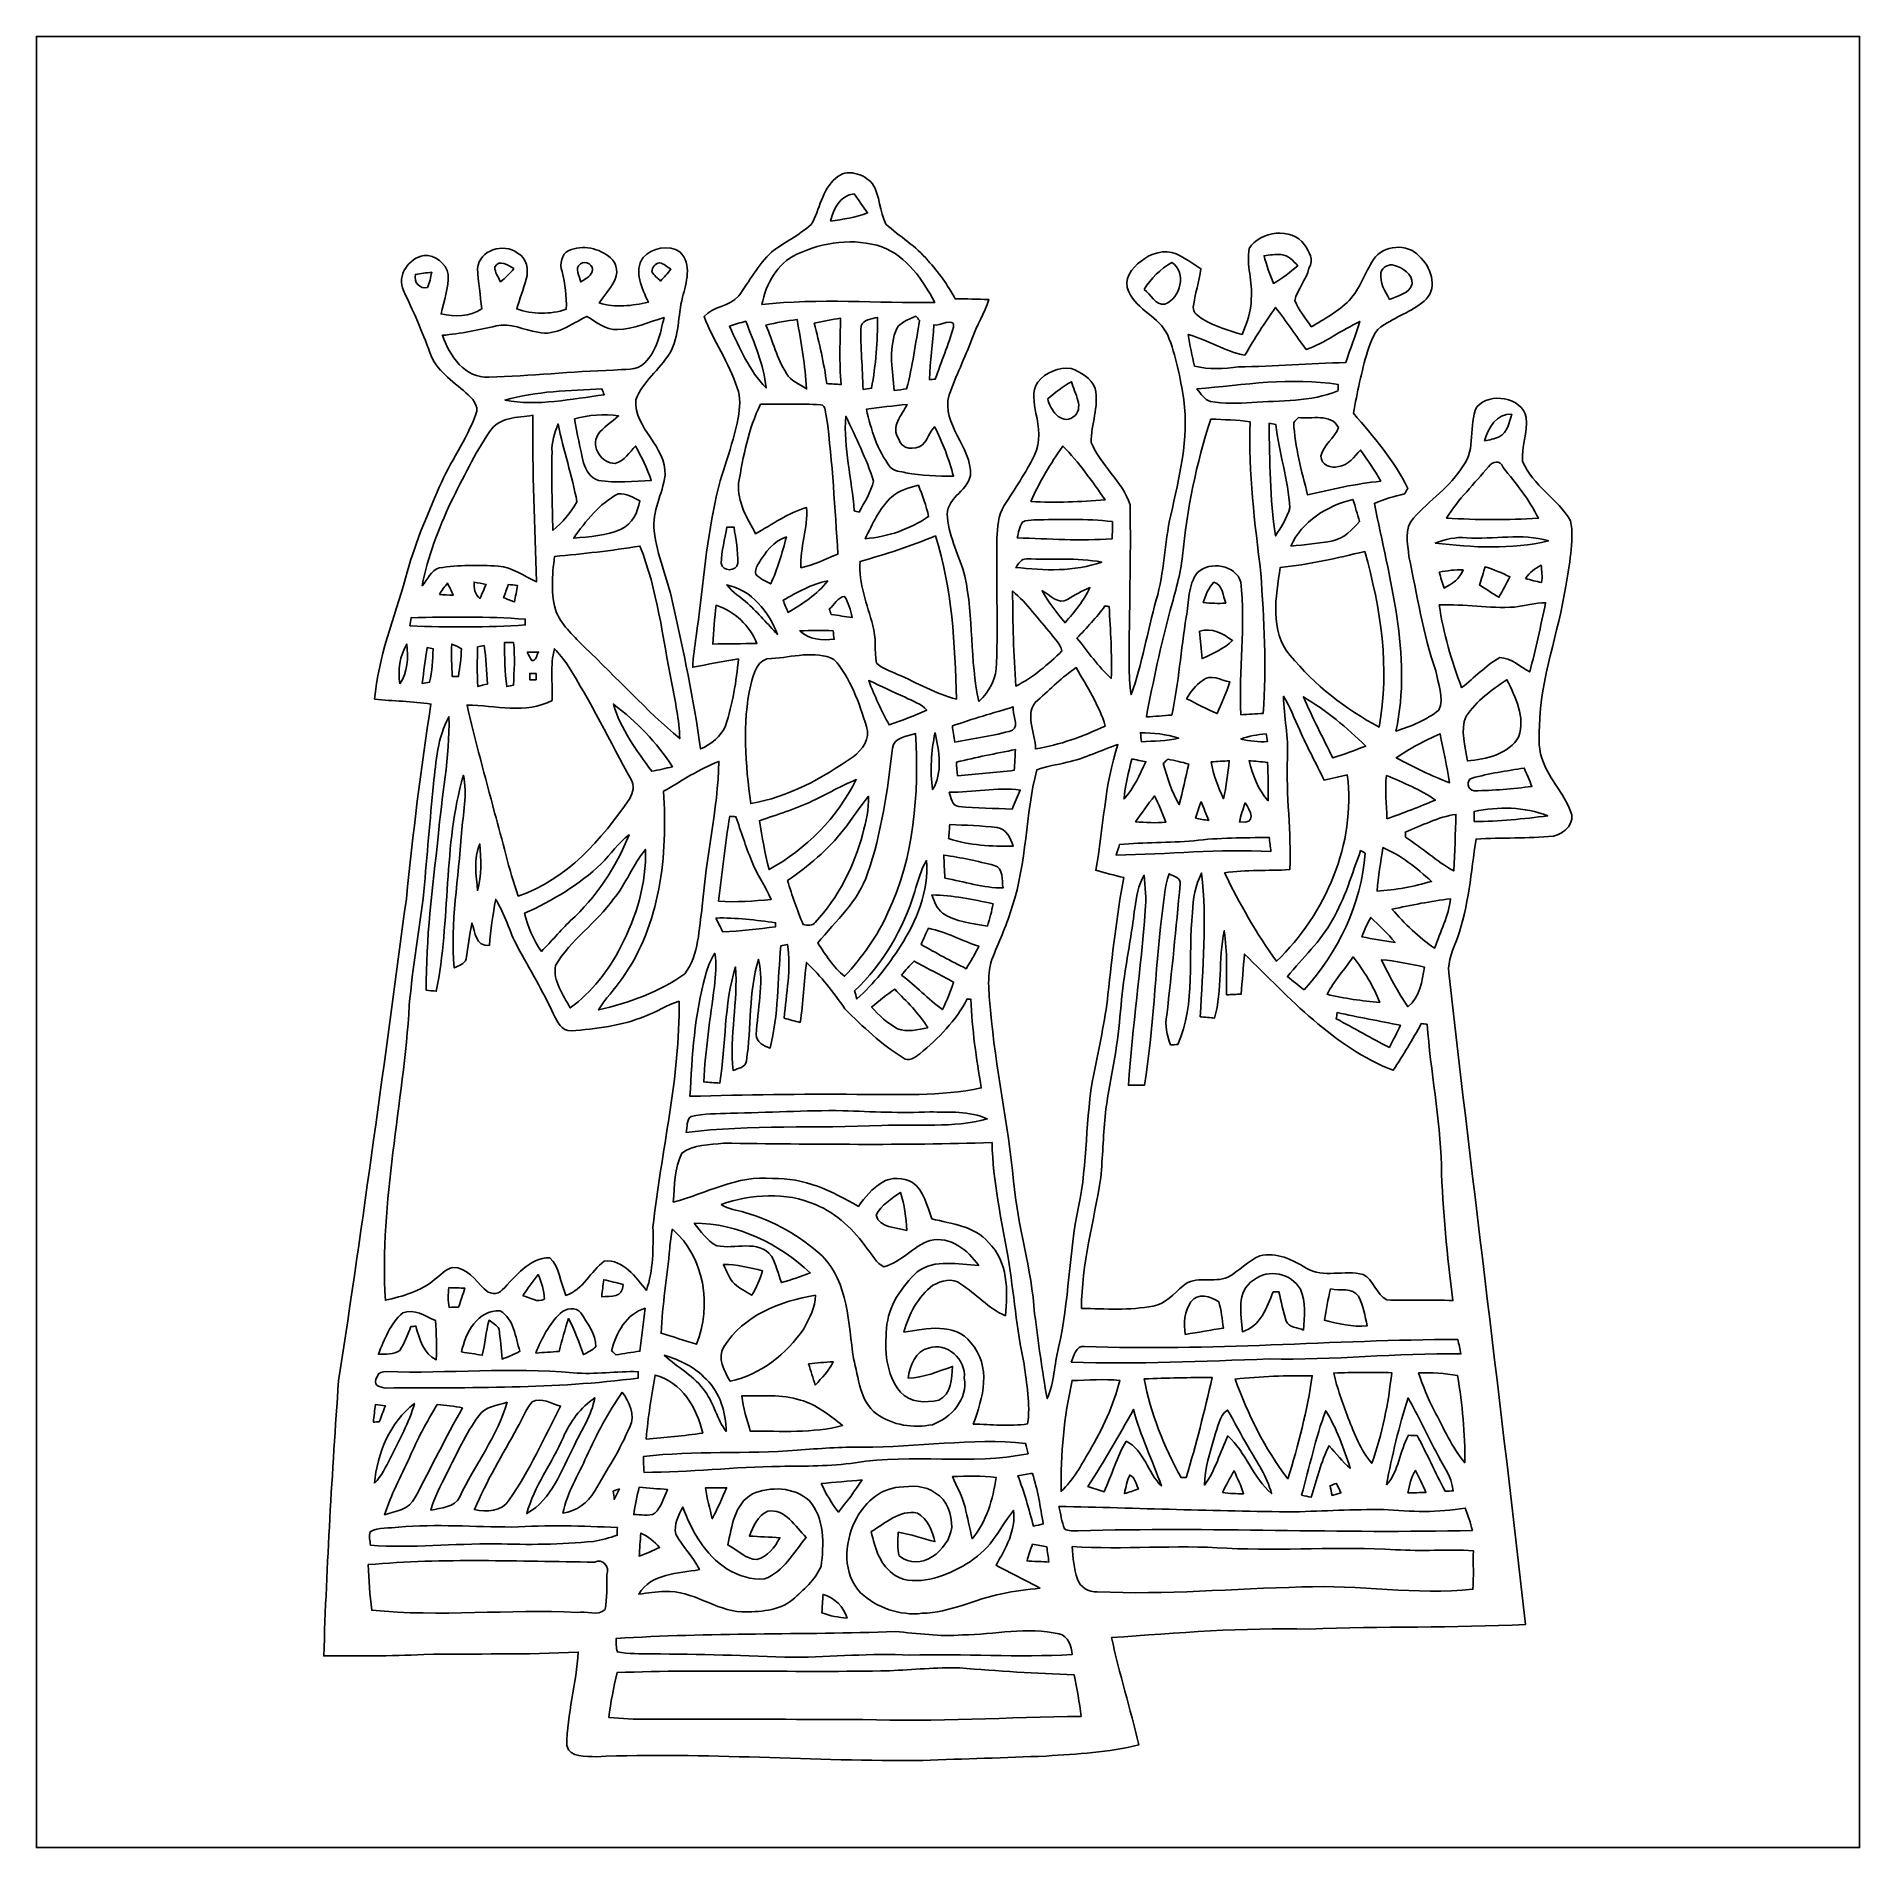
# Model space of a CAD drawing. Header units: centimetres. Extents: x -16.8 to 16.8, y -16.7 to 16.7.
import ezdxf

# ---------------------------------------------------------------- set-up
doc = ezdxf.new("R2010")
doc.units = ezdxf.units.CM
doc.header["$MEASUREMENT"] = 0
doc.layers.add('Layer 1', color=7, linetype='Continuous')

msp = doc.modelspace()

# ---------------------------------------------------------------- linework, layer by layer
at = {"layer": 'Layer 1', "color": 7}
for points, knots in [([(-16.77458, 16.66875), (-16.77458, 16.66875), (16.77458, 16.66875), (16.77458, 16.66875), (16.77458, 16.66875), (16.77458, 16.66875), (16.77458, -16.66875), (16.77458, -16.66875), (16.77458, -16.66875), (16.77458, -16.66875), (-16.77458, -16.66875), (-16.77458, -16.66875), (-16.77458, -16.66875), (-16.77458, -16.66875), (-16.77458, 16.66875), (-16.77458, 16.66875), (-16.77458, 16.66875), (-16.77458, 16.66875), (-16.77458, 16.66875), (-16.77458, 16.66875)], [0, 0, 0, 0, 0.16666667, 0.16666667, 0.16666667, 0.16666667, 0.33333333, 0.33333333, 0.33333333, 0.33333333, 0.5, 0.5, 0.5, 0.5, 0.66666667, 0.66666667, 0.66666667, 0.66666667, 1, 1, 1, 1]), ([(-2.06375, 14.05819), (-2.32833, 13.85076), (-2.35268, 13.47787), (-2.51848, 13.20659), (-2.51848, 13.20659), (-2.74179, 13.01044), (-3.01061, 12.87745), (-3.24803, 12.70071), (-3.24803, 12.70071), (-3.49285, 12.46611), (-3.65443, 12.16378), (-3.85163, 11.89179), (-3.85163, 11.89179), (-4.01673, 11.69458), (-4.32894, 11.70623), (-4.48839, 11.51184), (-4.48839, 11.51184), (-4.32047, 11.0617), (-4.02484, 10.66447), (-3.87914, 10.20339), (-3.87914, 10.20339), (-3.81106, 10.02489), (-3.83187, 9.83297), (-3.86186, 9.64918), (-3.86186, 9.64918), (-3.95323, 9.1186), (-4.19135, 8.62683), (-4.28519, 8.09625), (-4.28519, 8.09625), (-4.46158, 7.28098), (-4.51979, 6.44737), (-4.63444, 5.62222), (-4.63444, 5.62222), (-4.65808, 5.43419), (-4.693, 5.24651), (-4.69794, 5.05636), (-4.69794, 5.05636), (-4.41748, 5.10928), (-4.13844, 5.1689), (-3.85586, 5.21159), (-3.85586, 5.21159), (-3.89431, 4.79531), (-3.96275, 4.37974), (-4.09187, 3.9811), (-4.09187, 3.9811), (-4.17513, 3.78001), (-4.35998, 3.64243), (-4.55224, 3.55353), (-4.55224, 3.55353), (-4.67889, 4.46299), (-4.86622, 5.36187), (-5.06942, 6.25687), (-5.06942, 6.25687), (-5.16431, 6.69854), (-5.35623, 7.11764), (-5.40632, 7.56885), (-5.40632, 7.56885), (-5.44971, 7.92833), (-5.25039, 8.24477), (-5.20771, 8.59155), (-5.20771, 8.59155), (-5.17349, 9.12566), (-5.78238, 9.44739), (-5.7464, 9.98044), (-5.7464, 9.98044), (-5.61728, 10.31311), (-5.30719, 10.53712), (-5.12057, 10.83627), (-5.12057, 10.83627), (-4.9343, 11.14884), (-4.97911, 11.52701), (-4.88421, 11.86744), (-4.88421, 11.86744), (-4.81365, 12.14014), (-4.70747, 12.46893), (-4.93395, 12.70353), (-4.93395, 12.70353), (-5.1375, 12.85134), (-5.4483, 12.77126), (-5.61199, 12.59769), (-5.61199, 12.59769), (-5.79332, 12.34405), (-5.62645, 12.02267), (-5.51427, 11.77749), (-5.51427, 11.77749), (-5.81131, 11.70975), (-6.12175, 11.67024), (-6.41773, 11.76514), (-6.41773, 11.76514), (-6.32848, 11.89214), (-6.23147, 12.01385), (-6.14962, 12.14579), (-6.14962, 12.14579), (-6.06496, 12.2869), (-6.07942, 12.48516), (-6.20818, 12.59487), (-6.20818, 12.59487), (-6.41562, 12.76985), (-6.7243, 12.84111), (-6.97865, 12.72857), (-6.97865, 12.72857), (-7.11165, 12.65943), (-7.15292, 12.47951), (-7.10071, 12.34475), (-7.10071, 12.34475), (-7.05097, 12.11509), (-7.01358, 11.88332), (-7.02451, 11.64766), (-7.02451, 11.64766), (-7.32155, 11.54677), (-7.64081, 11.55171), (-7.93679, 11.65331), (-7.93679, 11.65331), (-7.88423, 11.83711), (-7.81403, 12.01561), (-7.76041, 12.19906), (-7.76041, 12.19906), (-7.71384, 12.37192), (-7.74912, 12.59134), (-7.92021, 12.68201), (-7.92021, 12.68201), (-8.17527, 12.87709), (-8.62824, 12.74022), (-8.65611, 12.39979), (-8.65611, 12.39979), (-8.6487, 12.14931), (-8.60249, 11.90166), (-8.58061, 11.65225), (-8.58061, 11.65225), (-8.80674, 11.51431), (-9.07627, 11.5002), (-9.32956, 11.56159), (-9.32956, 11.56159), (-9.26853, 11.80006), (-9.19198, 12.0396), (-9.19656, 12.28866), (-9.19656, 12.28866), (-9.23784, 12.49609), (-9.43716, 12.64426), (-9.64389, 12.63932), (-9.64389, 12.63932), (-9.92329, 12.5917), (-10.15083, 12.26467), (-10.01995, 11.99127), (-10.01995, 11.99127), (-9.84532, 11.61768), (-9.67564, 11.24126), (-9.53629, 10.85215), (-9.53629, 10.85215), (-9.42516, 10.51877), (-9.11825, 10.32969), (-8.8706, 10.10779), (-8.8706, 10.10779), (-8.75947, 10.01324), (-8.62048, 9.8746), (-8.68821, 9.71515), (-8.68821, 9.71515), (-8.85931, 9.24313), (-9.16658, 8.83497), (-9.36166, 8.37247), (-9.36166, 8.37247), (-9.59873, 7.82708), (-9.83544, 7.27675), (-9.98114, 6.69854), (-9.98114, 6.69854), (-10.19422, 5.96371), (-10.48491, 5.2384), (-10.55264, 4.47005), (-10.55264, 4.47005), (-10.20727, 4.43477), (-9.85908, 4.42913), (-9.51512, 4.37868), (-9.51512, 4.37868), (-9.70421, 3.18946), (-9.84462, 1.99284), (-9.96774, 0.79551), (-9.96774, 0.79551), (-10.36355, -2.1657), (-10.76043, -5.12692), (-11.21516, -8.07967), (-11.21516, -8.07967), (-11.33122, -9.76489), (-11.43635, -11.45222), (-11.4868, -13.14062), (-11.4868, -13.14062), (-10.87402, -13.14415), (-10.26089, -13.14803), (-9.64883, -13.1131), (-9.64883, -13.1131), (-8.70126, -13.09546), (-7.75264, -13.12474), (-6.80544, -13.06936), (-6.80544, -13.06936), (-6.83084, -13.64897), (-7.01534, -14.2113), (-7.0164, -14.79303), (-7.0164, -14.79303), (-6.9663, -15.02269), (-6.65163, -14.98741), (-6.47559, -14.99623), (-6.47559, -14.99623), (-4.4704, -14.91192), (-2.46698, -15.08795), (-0.46179, -15.06432), (-0.46179, -15.06432), (0.29492, -15.0368), (1.05163, -15.01599), (1.80799, -14.98388), (1.80799, -14.98388), (2.37949, -14.94331), (2.95734, -14.92215), (3.51437, -14.7761), (3.51437, -14.7761), (3.35104, -14.11746), (3.15419, -13.46588), (3.01025, -12.80336), (3.01025, -12.80336), (4.22169, -12.71799), (5.43419, -12.61604), (6.64986, -12.64673), (6.64986, -12.64673), (7.97631, -12.59558), (9.30416, -12.62768), (10.63025, -12.56171), (10.63025, -12.56171), (10.17376, -8.56262), (9.67528, -4.56812), (9.2142, -0.56974), (9.2142, -0.56974), (9.19127, -0.33973), (9.30416, -0.13229), (9.37472, 0.07796), (9.37472, 0.07796), (9.58215, 0.66252), (9.62519, 1.28623), (9.71903, 1.89477), (9.71903, 1.89477), (10.19281, 1.92229), (10.66871, 1.90324), (11.14107, 1.95016), (11.14107, 1.95016), (11.34216, 1.99284), (11.57041, 2.19922), (11.44905, 2.42147), (11.44905, 2.42147), (11.32628, 2.7365), (11.0804, 2.98732), (10.95869, 3.30376), (10.95869, 3.30376), (10.85815, 3.51014), (10.87755, 3.74756), (10.88284, 3.96946), (10.88284, 3.96946), (10.90507, 4.85211), (11.2335, 5.68396), (11.36791, 6.54932), (11.36791, 6.54932), (11.42718, 6.9469), (11.52984, 7.35224), (11.45787, 7.75476), (11.45787, 7.75476), (11.21445, 8.15622), (10.76572, 8.40458), (10.57451, 8.84237), (10.57451, 8.84237), (10.55123, 9.11366), (10.66729, 9.38036), (10.64013, 9.65235), (10.64013, 9.65235), (10.55934, 10.03547), (9.96774, 10.12366), (9.73067, 9.8492), (9.73067, 9.8492), (9.56663, 9.51089), (9.72573, 9.07274), (9.47737, 8.76371), (9.47737, 8.76371), (9.24772, 8.37741), (8.85825, 8.13435), (8.56862, 7.80062), (8.56862, 7.80062), (8.382, 7.61788), (8.46349, 7.32684), (8.48078, 7.09824), (8.48078, 7.09824), (8.6293, 6.39233), (8.74183, 5.67584), (8.97643, 4.9911), (8.97643, 4.9911), (9.01171, 4.75897), (9.13765, 4.49651), (9.03358, 4.26791), (9.03358, 4.26791), (8.80004, 4.08658), (8.52417, 3.96804), (8.24336, 3.88161), (8.24336, 3.88161), (8.54886, 5.28955), (8.11459, 6.69678), (7.84719, 8.07297), (7.84719, 8.07297), (8.02464, 8.15411), (8.21372, 8.20208), (8.40211, 8.25041), (8.40211, 8.25041), (8.42151, 8.28393), (8.44127, 8.31709), (8.46137, 8.35025), (8.46137, 8.35025), (8.20843, 8.86566), (7.83167, 9.29957), (7.4616, 9.73243), (7.4616, 9.73243), (7.5311, 10.11555), (7.60942, 10.49831), (7.71984, 10.87155), (7.71984, 10.87155), (7.79357, 11.05076), (7.83378, 11.27795), (8.03204, 11.36544), (8.03204, 11.36544), (8.28322, 11.53054), (8.58344, 11.62262), (8.80216, 11.83569), (8.80216, 11.83569), (9.01735, 12.06077), (8.88118, 12.44424), (8.67198, 12.62309), (8.67198, 12.62309), (8.45114, 12.87074), (8.01864, 12.83088), (7.83096, 12.56312), (7.83096, 12.56312), (7.67115, 12.31794), (7.58472, 12.02761), (7.38152, 11.80994), (7.38152, 11.80994), (7.1822, 11.60427), (6.92785, 11.46916), (6.68479, 11.32381), (6.68479, 11.32381), (6.58072, 11.48186), (6.45231, 11.62897), (6.3814, 11.80536), (6.3814, 11.80536), (6.42726, 12.01984), (6.59518, 12.18706), (6.64245, 12.40367), (6.64245, 12.40367), (6.74441, 12.55571), (6.64281, 12.71164), (6.55743, 12.83582), (6.55743, 12.83582), (6.32107, 13.16531), (5.74957, 13.09017), (5.54143, 12.76738), (5.54143, 12.76738), (5.48569, 12.45976), (5.61164, 12.1479), (5.57989, 11.8364), (5.57989, 11.8364), (5.58447, 11.60709), (5.49557, 11.39261), (5.41479, 11.1827), (5.41479, 11.1827), (5.16396, 11.25079), (4.9149, 11.33581), (4.68806, 11.46351), (4.68806, 11.46351), (4.61186, 11.51678), (4.50215, 11.58064), (4.5145, 11.68788), (4.5145, 11.68788), (4.54554, 11.92565), (4.62068, 12.15496), (4.6549, 12.39202), (4.6549, 12.39202), (4.50744, 12.48904), (4.35928, 12.58711), (4.20088, 12.66472), (4.20088, 12.66472), (3.9811, 12.75362), (3.7271, 12.68448), (3.55529, 12.52996), (3.55529, 12.52996), (3.37714, 12.41072), (3.22333, 12.19059), (3.32528, 11.96693), (3.32528, 11.96693), (3.48015, 11.63073), (3.88726, 11.50832), (4.04354, 11.17106), (4.04354, 11.17106), (4.19876, 10.79182), (4.27214, 10.38472), (4.34022, 9.9822), (4.34022, 9.9822), (4.43547, 9.26077), (4.25344, 8.5531), (4.10069, 7.8546), (4.10069, 7.8546), (3.97722, 7.3406), (3.98321, 6.80473), (3.83187, 6.29603), (3.83187, 6.29603), (3.6703, 5.71712), (3.57364, 5.11986), (3.36938, 4.5533), (3.36938, 4.5533), (3.33798, 4.73287), (3.33728, 4.91631), (3.33304, 5.09729), (3.33304, 5.09729), (3.33375, 6.08013), (3.36903, 7.06473), (3.34998, 8.04651), (3.34998, 8.04651), (3.21028, 8.48325), (2.80811, 8.77429), (2.63666, 9.19586), (2.63666, 9.19586), (2.63102, 9.52712), (2.78377, 9.85414), (2.70792, 10.18822), (2.70792, 10.18822), (2.63596, 10.37661), (2.44722, 10.48879), (2.26907, 10.55934), (2.26907, 10.55934), (2.0387, 10.58545), (1.80022, 10.48632), (1.65276, 10.30781), (1.65276, 10.30781), (1.52859, 10.13742), (1.58785, 9.92187), (1.6189, 9.73102), (1.6189, 9.73102), (1.67322, 9.4809), (1.70991, 9.19939), (1.59173, 8.96197), (1.59173, 8.96197), (1.43686, 8.63459), (1.22237, 8.34072), (1.03329, 8.03275), (1.03329, 8.03275), (0.92146, 7.85319), (0.9084, 7.63305), (0.9017, 7.42703), (0.9017, 7.42703), (0.88124, 6.66256), (0.92216, 5.89739), (0.89182, 5.13327), (0.89182, 5.13327), (0.9017, 4.86269), (0.76482, 4.60622), (0.56762, 4.42877), (0.56762, 4.42877), (0.39687, 5.18548), (0.47696, 5.975), (0.30939, 6.73171), (0.30939, 6.73171), (0.21731, 7.09683), (0.01976, 7.43409), (-0.00882, 7.81473), (-0.00882, 7.81473), (-0.06244, 8.15411), (0.34925, 8.28887), (0.41487, 8.58449), (0.41487, 8.58449), (0.43744, 9.1246), (-0.12629, 9.51547), (0.0187, 10.0711), (0.0187, 10.0711), (0.14676, 10.41682), (0.30833, 10.7502), (0.4378, 11.09592), (0.4378, 11.09592), (0.52776, 11.34604), (0.67486, 11.57217), (0.75142, 11.82723), (0.75142, 11.82723), (0.54398, 11.83322), (0.3369, 11.83711), (0.13017, 11.84169), (0.13017, 11.84169), (-0.00494, 12.09675), (-0.17392, 12.33064), (-0.36865, 12.54301), (-0.36865, 12.54301), (-0.58738, 12.80971), (-0.89182, 12.98363), (-1.14159, 13.21576), (-1.14159, 13.21576), (-1.26753, 13.44612), (-1.24742, 13.73434), (-1.38783, 13.9573), (-1.38783, 13.9573), (-1.54481, 14.13792), (-1.87043, 14.25363), (-2.06375, 14.05819)], [0, 0, 0, 0, 0.00793651, 0.00793651, 0.00793651, 0.00793651, 0.01587302, 0.01587302, 0.01587302, 0.01587302, 0.02380952, 0.02380952, 0.02380952, 0.02380952, 0.03174603, 0.03174603, 0.03174603, 0.03174603, 0.03968254, 0.03968254, 0.03968254, 0.03968254, 0.04761905, 0.04761905, 0.04761905, 0.04761905, 0.05555556, 0.05555556, 0.05555556, 0.05555556, 0.06349206, 0.06349206, 0.06349206, 0.06349206, 0.07142857, 0.07142857, 0.07142857, 0.07142857, 0.07936508, 0.07936508, 0.07936508, 0.07936508, 0.08730159, 0.08730159, 0.08730159, 0.08730159, 0.0952381, 0.0952381, 0.0952381, 0.0952381, 0.1031746, 0.1031746, 0.1031746, 0.1031746, 0.11111111, 0.11111111, 0.11111111, 0.11111111, 0.11904762, 0.11904762, 0.11904762, 0.11904762, 0.12698413, 0.12698413, 0.12698413, 0.12698413, 0.13492063, 0.13492063, 0.13492063, 0.13492063, 0.14285714, 0.14285714, 0.14285714, 0.14285714, 0.15079365, 0.15079365, 0.15079365, 0.15079365, 0.15873016, 0.15873016, 0.15873016, 0.15873016, 0.16666667, 0.16666667, 0.16666667, 0.16666667, 0.17460317, 0.17460317, 0.17460317, 0.17460317, 0.18253968, 0.18253968, 0.18253968, 0.18253968, 0.19047619, 0.19047619, 0.19047619, 0.19047619, 0.1984127, 0.1984127, 0.1984127, 0.1984127, 0.20634921, 0.20634921, 0.20634921, 0.20634921, 0.21428571, 0.21428571, 0.21428571, 0.21428571, 0.22222222, 0.22222222, 0.22222222, 0.22222222, 0.23015873, 0.23015873, 0.23015873, 0.23015873, 0.23809524, 0.23809524, 0.23809524, 0.23809524, 0.24603175, 0.24603175, 0.24603175, 0.24603175, 0.25396825, 0.25396825, 0.25396825, 0.25396825, 0.26190476, 0.26190476, 0.26190476, 0.26190476, 0.26984127, 0.26984127, 0.26984127, 0.26984127, 0.27777778, 0.27777778, 0.27777778, 0.27777778, 0.28571429, 0.28571429, 0.28571429, 0.28571429, 0.29365079, 0.29365079, 0.29365079, 0.29365079, 0.3015873, 0.3015873, 0.3015873, 0.3015873, 0.30952381, 0.30952381, 0.30952381, 0.30952381, 0.31746032, 0.31746032, 0.31746032, 0.31746032, 0.32539683, 0.32539683, 0.32539683, 0.32539683, 0.33333333, 0.33333333, 0.33333333, 0.33333333, 0.34126984, 0.34126984, 0.34126984, 0.34126984, 0.34920635, 0.34920635, 0.34920635, 0.34920635, 0.35714286, 0.35714286, 0.35714286, 0.35714286, 0.36507937, 0.36507937, 0.36507937, 0.36507937, 0.37301587, 0.37301587, 0.37301587, 0.37301587, 0.38095238, 0.38095238, 0.38095238, 0.38095238, 0.38888889, 0.38888889, 0.38888889, 0.38888889, 0.3968254, 0.3968254, 0.3968254, 0.3968254, 0.4047619, 0.4047619, 0.4047619, 0.4047619, 0.41269841, 0.41269841, 0.41269841, 0.41269841, 0.42063492, 0.42063492, 0.42063492, 0.42063492, 0.42857143, 0.42857143, 0.42857143, 0.42857143, 0.43650794, 0.43650794, 0.43650794, 0.43650794, 0.44444444, 0.44444444, 0.44444444, 0.44444444, 0.45238095, 0.45238095, 0.45238095, 0.45238095, 0.46031746, 0.46031746, 0.46031746, 0.46031746, 0.46825397, 0.46825397, 0.46825397, 0.46825397, 0.47619048, 0.47619048, 0.47619048, 0.47619048, 0.48412698, 0.48412698, 0.48412698, 0.48412698, 0.49206349, 0.49206349, 0.49206349, 0.49206349, 0.5, 0.5, 0.5, 0.5, 0.50793651, 0.50793651, 0.50793651, 0.50793651, 0.51587302, 0.51587302, 0.51587302, 0.51587302, 0.52380952, 0.52380952, 0.52380952, 0.52380952, 0.53174603, 0.53174603, 0.53174603, 0.53174603, 0.53968254, 0.53968254, 0.53968254, 0.53968254, 0.54761905, 0.54761905, 0.54761905, 0.54761905, 0.55555556, 0.55555556, 0.55555556, 0.55555556, 0.56349206, 0.56349206, 0.56349206, 0.56349206, 0.57142857, 0.57142857, 0.57142857, 0.57142857, 0.57936508, 0.57936508, 0.57936508, 0.57936508, 0.58730159, 0.58730159, 0.58730159, 0.58730159, 0.5952381, 0.5952381, 0.5952381, 0.5952381, 0.6031746, 0.6031746, 0.6031746, 0.6031746, 0.61111111, 0.61111111, 0.61111111, 0.61111111, 0.61904762, 0.61904762, 0.61904762, 0.61904762, 0.62698413, 0.62698413, 0.62698413, 0.62698413, 0.63492063, 0.63492063, 0.63492063, 0.63492063, 0.64285714, 0.64285714, 0.64285714, 0.64285714, 0.65079365, 0.65079365, 0.65079365, 0.65079365, 0.65873016, 0.65873016, 0.65873016, 0.65873016, 0.66666667, 0.66666667, 0.66666667, 0.66666667, 0.67460317, 0.67460317, 0.67460317, 0.67460317, 0.68253968, 0.68253968, 0.68253968, 0.68253968, 0.69047619, 0.69047619, 0.69047619, 0.69047619, 0.6984127, 0.6984127, 0.6984127, 0.6984127, 0.70634921, 0.70634921, 0.70634921, 0.70634921, 0.71428571, 0.71428571, 0.71428571, 0.71428571, 0.72222222, 0.72222222, 0.72222222, 0.72222222, 0.73015873, 0.73015873, 0.73015873, 0.73015873, 0.73809524, 0.73809524, 0.73809524, 0.73809524, 0.74603175, 0.74603175, 0.74603175, 0.74603175, 0.75396825, 0.75396825, 0.75396825, 0.75396825, 0.76190476, 0.76190476, 0.76190476, 0.76190476, 0.76984127, 0.76984127, 0.76984127, 0.76984127, 0.77777778, 0.77777778, 0.77777778, 0.77777778, 0.78571429, 0.78571429, 0.78571429, 0.78571429, 0.79365079, 0.79365079, 0.79365079, 0.79365079, 0.8015873, 0.8015873, 0.8015873, 0.8015873, 0.80952381, 0.80952381, 0.80952381, 0.80952381, 0.81746032, 0.81746032, 0.81746032, 0.81746032, 0.82539683, 0.82539683, 0.82539683, 0.82539683, 0.83333333, 0.83333333, 0.83333333, 0.83333333, 0.84126984, 0.84126984, 0.84126984, 0.84126984, 0.84920635, 0.84920635, 0.84920635, 0.84920635, 0.85714286, 0.85714286, 0.85714286, 0.85714286, 0.86507937, 0.86507937, 0.86507937, 0.86507937, 0.87301587, 0.87301587, 0.87301587, 0.87301587, 0.88095238, 0.88095238, 0.88095238, 0.88095238, 0.88888889, 0.88888889, 0.88888889, 0.88888889, 0.8968254, 0.8968254, 0.8968254, 0.8968254, 0.9047619, 0.9047619, 0.9047619, 0.9047619, 0.91269841, 0.91269841, 0.91269841, 0.91269841, 0.92063492, 0.92063492, 0.92063492, 0.92063492, 0.92857143, 0.92857143, 0.92857143, 0.92857143, 0.93650794, 0.93650794, 0.93650794, 0.93650794, 0.94444444, 0.94444444, 0.94444444, 0.94444444, 0.95238095, 0.95238095, 0.95238095, 0.95238095, 0.96031746, 0.96031746, 0.96031746, 0.96031746, 0.96825397, 0.96825397, 0.96825397, 0.96825397, 0.97619048, 0.97619048, 0.97619048, 0.97619048, 0.98412698, 0.98412698, 0.98412698, 0.98412698, 1, 1, 1, 1]), ([(-2.16429, 13.2715), (-2.10926, 13.49446), (-1.98438, 13.74105), (-1.72896, 13.77174), (-1.72896, 13.77174), (-1.64641, 13.65497), (-1.56281, 13.53891), (-1.48131, 13.42108), (-1.48131, 13.42108), (-1.70039, 13.33817), (-1.93287, 13.30113), (-2.16429, 13.2715)], [0, 0, 0, 0, 0.25, 0.25, 0.25, 0.25, 0.5, 0.5, 0.5, 0.5, 1, 1, 1, 1]), ([(-2.78201, 12.65978), (-2.30011, 12.88556), (-1.72685, 12.9667), (-1.21497, 12.7949), (-1.21497, 12.7949), (-0.75177, 12.61992), (-0.46778, 12.18882), (-0.24377, 11.77255), (-0.24377, 11.77255), (-1.30528, 11.75491), (-2.36749, 11.85263), (-3.42653, 11.73409), (-3.42653, 11.73409), (-3.34927, 12.11404), (-3.14396, 12.48727), (-2.78201, 12.65978)], [0, 0, 0, 0, 0.2, 0.2, 0.2, 0.2, 0.4, 0.4, 0.4, 0.4, 0.6, 0.6, 0.6, 0.6, 1, 1, 1, 1]), ([(-8.33861, 12.42519), (-8.25888, 12.57759), (-8.09308, 12.44988), (-7.99006, 12.39591), (-7.99006, 12.39591), (-8.06062, 12.30489), (-8.14211, 12.2234), (-8.23313, 12.15284), (-8.23313, 12.15284), (-8.27723, 12.23927), (-8.34214, 12.32394), (-8.33861, 12.42519)], [0, 0, 0, 0, 0.25, 0.25, 0.25, 0.25, 0.5, 0.5, 0.5, 0.5, 1, 1, 1, 1]), ([(-6.76557, 12.48128), (-6.66962, 12.56136), (-6.50769, 12.45517), (-6.5465, 12.33487), (-6.5465, 12.33487), (-6.5853, 12.24562), (-6.68232, 12.20258), (-6.75746, 12.14896), (-6.75746, 12.14896), (-6.77404, 12.25268), (-6.88199, 12.40472), (-6.76557, 12.48128)], [0, 0, 0, 0, 0.25, 0.25, 0.25, 0.25, 0.5, 0.5, 0.5, 0.5, 1, 1, 1, 1]), ([(-5.44724, 12.33664), (-5.45077, 12.41954), (-5.38974, 12.49221), (-5.30789, 12.50386), (-5.30789, 12.50386), (-5.22887, 12.48375), (-5.16573, 12.42871), (-5.10011, 12.38356), (-5.10011, 12.38356), (-5.16079, 12.30912), (-5.22393, 12.23645), (-5.2892, 12.16589), (-5.2892, 12.16589), (-5.34529, 12.21952), (-5.40561, 12.27032), (-5.44724, 12.33664)], [0, 0, 0, 0, 0.2, 0.2, 0.2, 0.2, 0.4, 0.4, 0.4, 0.4, 0.6, 0.6, 0.6, 0.6, 1, 1, 1, 1]), ([(3.61139, 12.01279), (3.73556, 12.21811), (3.91089, 12.38462), (4.11692, 12.50809), (4.11692, 12.50809), (4.40055, 12.31829), (4.2799, 11.86004), (3.99274, 11.73974), (3.99274, 11.73974), (3.81917, 11.7094), (3.72851, 11.93059), (3.61139, 12.01279)], [0, 0, 0, 0, 0.25, 0.25, 0.25, 0.25, 0.5, 0.5, 0.5, 0.5, 1, 1, 1, 1]), ([(5.81554, 12.63156), (5.92102, 12.64532), (6.02544, 12.66049), (6.13304, 12.65449), (6.13304, 12.65449), (6.26216, 12.64038), (6.35176, 12.53525), (6.43714, 12.44847), (6.43714, 12.44847), (6.29356, 12.3317), (6.1535, 12.20787), (5.98734, 12.12356), (5.98734, 12.12356), (5.92243, 12.29042), (5.8614, 12.4587), (5.81554, 12.63156)], [0, 0, 0, 0, 0.2, 0.2, 0.2, 0.2, 0.4, 0.4, 0.4, 0.4, 0.6, 0.6, 0.6, 0.6, 1, 1, 1, 1]), ([(7.96713, 12.31724), (7.98936, 12.42483), (8.11212, 12.49221), (8.21514, 12.4527), (8.21514, 12.4527), (8.37001, 12.41002), (8.54392, 12.29713), (8.54392, 12.11792), (8.54392, 12.11792), (8.49312, 11.94012), (8.27722, 11.88649), (8.12765, 11.82934), (8.12765, 11.82934), (8.03734, 11.97645), (7.94279, 12.1352), (7.96713, 12.31724)], [0, 0, 0, 0, 0.2, 0.2, 0.2, 0.2, 0.4, 0.4, 0.4, 0.4, 0.6, 0.6, 0.6, 0.6, 1, 1, 1, 1]), ([(-9.80052, 12.28866), (-9.70174, 12.30877), (-9.60049, 12.31688), (-9.50031, 12.32888), (-9.50031, 12.32888), (-9.52394, 12.23363), (-9.5317, 12.13132), (-9.58144, 12.04489), (-9.58144, 12.04489), (-9.71903, 12.0142), (-9.83933, 12.14367), (-9.80052, 12.28866)], [0, 0, 0, 0, 0.25, 0.25, 0.25, 0.25, 0.5, 0.5, 0.5, 0.5, 1, 1, 1, 1]), ([(-6.64845, 11.51537), (-6.46783, 11.41801), (-6.30308, 11.2649), (-6.08436, 11.27231), (-6.08436, 11.27231), (-5.78379, 11.27654), (-5.50863, 11.4106), (-5.2257, 11.49456), (-5.2257, 11.49456), (-5.29273, 11.19893), (-5.35552, 10.88319), (-5.5813, 10.66165), (-5.5813, 10.66165), (-5.72558, 10.50149), (-5.96688, 10.55476), (-6.15562, 10.52618), (-6.15562, 10.52618), (-6.92115, 10.50396), (-7.68315, 10.41576), (-8.44832, 10.39848), (-8.44832, 10.39848), (-8.88683, 10.36567), (-9.18175, 10.79747), (-9.30416, 11.16789), (-9.30416, 11.16789), (-8.96938, 11.19258), (-8.64376, 11.27301), (-8.31568, 11.33898), (-8.31568, 11.33898), (-8.05039, 11.41095), (-7.80697, 11.25643), (-7.55015, 11.22504), (-7.55015, 11.22504), (-7.21642, 11.14354), (-6.92926, 11.37779), (-6.64845, 11.51537)], [0, 0, 0, 0, 0.1, 0.1, 0.1, 0.1, 0.2, 0.2, 0.2, 0.2, 0.3, 0.3, 0.3, 0.3, 0.4, 0.4, 0.4, 0.4, 0.5, 0.5, 0.5, 0.5, 0.6, 0.6, 0.6, 0.6, 0.7, 0.7, 0.7, 0.7, 0.8, 0.8, 0.8, 0.8, 1, 1, 1, 1]), ([(-4.02026, 11.33369), (-3.92113, 11.36721), (-3.82164, 11.39931), (-3.72075, 11.42788), (-3.72075, 11.42788), (-3.56976, 11.0296), (-3.38526, 10.62849), (-3.34892, 10.19951), (-3.34892, 10.19951), (-3.65901, 10.51877), (-3.83752, 10.93505), (-4.02026, 11.33369)], [0, 0, 0, 0, 0.25, 0.25, 0.25, 0.25, 0.5, 0.5, 0.5, 0.5, 1, 1, 1, 1]), ([(-3.34927, 11.35486), (-3.16054, 11.40284), (-2.96757, 11.43212), (-2.7746, 11.45787), (-2.7746, 11.45787), (-2.70722, 11.03383), (-2.62502, 10.61085), (-2.60315, 10.18117), (-2.60315, 10.18117), (-2.73191, 10.26724), (-2.89278, 10.32722), (-2.97462, 10.46551), (-2.97462, 10.46551), (-3.1436, 10.74173), (-3.22686, 11.05747), (-3.34927, 11.35486)], [0, 0, 0, 0, 0.2, 0.2, 0.2, 0.2, 0.4, 0.4, 0.4, 0.4, 0.6, 0.6, 0.6, 0.6, 1, 1, 1, 1]), ([(-2.45992, 11.39014), (-2.30011, 11.42859), (-2.13854, 11.45646), (-1.97591, 11.4808), (-1.97591, 11.4808), (-1.98649, 11.0744), (-2.00096, 10.66659), (-1.96815, 10.26089), (-1.96815, 10.26089), (-2.05705, 10.2676), (-2.14313, 10.27289), (-2.23061, 10.27994), (-2.23061, 10.27994), (-2.28141, 10.65495), (-2.36926, 11.02325), (-2.45992, 11.39014)], [0, 0, 0, 0, 0.2, 0.2, 0.2, 0.2, 0.4, 0.4, 0.4, 0.4, 0.6, 0.6, 0.6, 0.6, 1, 1, 1, 1]), ([(-1.59985, 11.33934), (-1.56245, 11.4614), (-1.40406, 11.46775), (-1.29963, 11.49667), (-1.29963, 11.49667), (-1.2887, 11.05994), (-1.33209, 10.62249), (-1.40617, 10.19246), (-1.40617, 10.19246), (-1.45909, 10.18575), (-1.51165, 10.17905), (-1.56386, 10.17235), (-1.56386, 10.17235), (-1.57021, 10.56146), (-1.61713, 10.95057), (-1.59985, 11.33934)], [0, 0, 0, 0, 0.2, 0.2, 0.2, 0.2, 0.4, 0.4, 0.4, 0.4, 0.6, 0.6, 0.6, 0.6, 1, 1, 1, 1]), ([(-0.96873, 11.23421), (-0.91758, 11.40284), (-0.73201, 11.45081), (-0.5909, 11.51855), (-0.5909, 11.51855), (-0.56833, 11.49315), (-0.54575, 11.46775), (-0.52282, 11.44199), (-0.52282, 11.44199), (-0.59937, 11.02184), (-0.64735, 10.59498), (-0.76306, 10.18258), (-0.76306, 10.18258), (-0.83926, 10.17199), (-0.91475, 10.16071), (-0.9906, 10.15012), (-0.9906, 10.15012), (-1.02376, 10.50925), (-1.08832, 10.8839), (-0.96873, 11.23421)], [0, 0, 0, 0, 0.16666667, 0.16666667, 0.16666667, 0.16666667, 0.33333333, 0.33333333, 0.33333333, 0.33333333, 0.5, 0.5, 0.5, 0.5, 0.66666667, 0.66666667, 0.66666667, 0.66666667, 1, 1, 1, 1]), ([(-0.26106, 11.35839), (-0.16616, 11.32699), (0.12771, 11.51537), (0.10372, 11.31958), (0.10372, 11.31958), (0.00706, 10.99432), (-0.12594, 10.6807), (-0.2353, 10.35932), (-0.2353, 10.35932), (-0.26211, 10.35756), (-0.31609, 10.35403), (-0.34325, 10.35191), (-0.34325, 10.35191), (-0.32703, 10.68846), (-0.27587, 11.02184), (-0.26106, 11.35839)], [0, 0, 0, 0, 0.2, 0.2, 0.2, 0.2, 0.4, 0.4, 0.4, 0.4, 0.6, 0.6, 0.6, 0.6, 1, 1, 1, 1]), ([(5.46488, 10.80135), (5.63598, 11.10439), (5.82895, 11.39543), (6.02721, 11.68083), (6.02721, 11.68083), (6.22088, 11.42577), (6.4068, 11.16471), (6.59236, 10.9033), (6.59236, 10.9033), (6.94126, 11.03736), (7.24288, 11.26067), (7.57802, 11.42224), (7.57802, 11.42224), (7.50358, 11.16612), (7.40304, 10.91847), (7.31979, 10.66518), (7.31979, 10.66518), (6.66115, 10.66094), (6.00534, 10.58439), (5.34599, 10.58968), (5.34599, 10.58968), (5.07682, 10.54982), (4.80483, 10.53747), (4.53743, 10.59744), (4.53743, 10.59744), (4.49192, 10.79147), (4.45064, 10.98691), (4.42066, 11.18411), (4.42066, 11.18411), (4.77943, 11.08569), (5.09587, 10.86838), (5.46488, 10.80135)], [0, 0, 0, 0, 0.11111111, 0.11111111, 0.11111111, 0.11111111, 0.22222222, 0.22222222, 0.22222222, 0.22222222, 0.33333333, 0.33333333, 0.33333333, 0.33333333, 0.44444444, 0.44444444, 0.44444444, 0.44444444, 0.55555556, 0.55555556, 0.55555556, 0.55555556, 0.66666667, 0.66666667, 0.66666667, 0.66666667, 0.77777778, 0.77777778, 0.77777778, 0.77777778, 1, 1, 1, 1]), ([(4.58011, 10.1794), (5.44124, 10.25842), (6.31931, 10.40059), (7.18185, 10.26125), (7.18185, 10.26125), (7.18009, 10.23197), (7.17726, 10.1727), (7.1755, 10.14342), (7.1755, 10.14342), (6.67314, 9.93846), (6.12246, 9.96985), (5.59188, 9.92999), (5.59188, 9.92999), (5.33753, 9.91341), (5.08212, 9.90494), (4.83023, 9.94974), (4.83023, 9.94974), (4.71629, 9.98396), (4.65208, 10.09368), (4.58011, 10.1794)], [0, 0, 0, 0, 0.16666667, 0.16666667, 0.16666667, 0.16666667, 0.33333333, 0.33333333, 0.33333333, 0.33333333, 0.5, 0.5, 0.5, 0.5, 0.66666667, 0.66666667, 0.66666667, 0.66666667, 1, 1, 1, 1]), ([(-8.15411, 9.97444), (-7.57379, 10.13989), (-6.96595, 10.15224), (-6.36764, 10.18187), (-6.36764, 10.18187), (-6.35423, 10.14554), (-6.34048, 10.10885), (-6.32672, 10.07251), (-6.32672, 10.07251), (-6.92926, 9.99596), (-7.54874, 9.85732), (-8.15411, 9.97444)], [0, 0, 0, 0, 0.25, 0.25, 0.25, 0.25, 0.5, 0.5, 0.5, 0.5, 1, 1, 1, 1]), ([(1.83727, 9.99949), (1.97379, 10.11308), (2.11208, 10.22738), (2.26977, 10.31134), (2.26977, 10.31134), (2.32869, 10.10744), (2.52483, 9.82063), (2.30011, 9.65835), (2.30011, 9.65835), (2.07433, 9.51477), (1.8729, 9.80475), (1.83727, 9.99949)], [0, 0, 0, 0, 0.25, 0.25, 0.25, 0.25, 0.5, 0.5, 0.5, 0.5, 1, 1, 1, 1]), ([(-3.4477, 9.89753), (-3.08151, 9.89647), (-2.71427, 9.91235), (-2.34844, 9.88801), (-2.34844, 9.88801), (-2.23555, 9.88201), (-2.26025, 9.71903), (-2.23308, 9.65482), (-2.23308, 9.65482), (-2.12443, 8.8205), (-2.08104, 7.97948), (-2.026, 7.14058), (-2.026, 7.14058), (-2.25037, 7.05132), (-2.46839, 6.93596), (-2.70722, 6.8901), (-2.70722, 6.8901), (-2.72697, 7.26017), (-2.57704, 7.62247), (-2.60103, 7.99571), (-2.60103, 7.99571), (-2.94428, 7.90222), (-3.2325, 7.68632), (-3.53977, 7.51628), (-3.53977, 7.51628), (-3.6957, 7.80168), (-3.88549, 8.10401), (-3.85304, 8.44374), (-3.85304, 8.44374), (-3.76802, 8.93904), (-3.67665, 9.44527), (-3.4477, 9.89753)], [0, 0, 0, 0, 0.11111111, 0.11111111, 0.11111111, 0.11111111, 0.22222222, 0.22222222, 0.22222222, 0.22222222, 0.33333333, 0.33333333, 0.33333333, 0.33333333, 0.44444444, 0.44444444, 0.44444444, 0.44444444, 0.55555556, 0.55555556, 0.55555556, 0.55555556, 0.66666667, 0.66666667, 0.66666667, 0.66666667, 0.77777778, 0.77777778, 0.77777778, 0.77777778, 1, 1, 1, 1]), ([(-1.50107, 9.80722), (-1.25201, 9.84179), (-1.00189, 9.86931), (-0.75177, 9.89577), (-0.75177, 9.89577), (-0.84808, 9.70351), (-1.06504, 9.47667), (-0.90382, 9.2583), (-0.90382, 9.2583), (-0.8576, 9.06392), (-0.60854, 9.04769), (-0.47202, 9.15), (-0.47202, 9.15), (-0.37536, 9.2456), (-0.3362, 9.38212), (-0.24871, 9.48514), (-0.24871, 9.48514), (-0.0956, 9.19727), (0.01623, 8.88753), (0.1016, 8.57285), (0.1016, 8.57285), (-0.19191, 8.57215), (-0.48683, 8.58732), (-0.77611, 8.63741), (-0.77611, 8.63741), (-0.86924, 8.66457), (-0.99483, 8.65893), (-1.06257, 8.74324), (-1.06257, 8.74324), (-1.30175, 9.05051), (-1.41711, 9.43292), (-1.50107, 9.80722)], [0, 0, 0, 0, 0.11111111, 0.11111111, 0.11111111, 0.11111111, 0.22222222, 0.22222222, 0.22222222, 0.22222222, 0.33333333, 0.33333333, 0.33333333, 0.33333333, 0.44444444, 0.44444444, 0.44444444, 0.44444444, 0.55555556, 0.55555556, 0.55555556, 0.55555556, 0.66666667, 0.66666667, 0.66666667, 0.66666667, 0.77777778, 0.77777778, 0.77777778, 0.77777778, 1, 1, 1, 1]), ([(6.44984, 9.65447), (6.6869, 9.6199), (7.04956, 9.74125), (7.18361, 9.46891), (7.18361, 9.46891), (7.11976, 9.27135), (6.90386, 9.15176), (6.86329, 8.94186), (6.86329, 8.94186), (6.86012, 8.78628), (7.05414, 8.71114), (7.18502, 8.75206), (7.18502, 8.75206), (7.36847, 8.77288), (7.47748, 8.93163), (7.59354, 9.05581), (7.59354, 9.05581), (7.72266, 8.86848), (7.85248, 8.68116), (7.96431, 8.48289), (7.96431, 8.48289), (7.50958, 8.43174), (7.06049, 8.33861), (6.6167, 8.22889), (6.6167, 8.22889), (6.51051, 8.66951), (6.38104, 9.10872), (6.36164, 9.56486), (6.36164, 9.56486), (6.39092, 9.5945), (6.4202, 9.62448), (6.44984, 9.65447)], [0, 0, 0, 0, 0.11111111, 0.11111111, 0.11111111, 0.11111111, 0.22222222, 0.22222222, 0.22222222, 0.22222222, 0.33333333, 0.33333333, 0.33333333, 0.33333333, 0.44444444, 0.44444444, 0.44444444, 0.44444444, 0.55555556, 0.55555556, 0.55555556, 0.55555556, 0.66666667, 0.66666667, 0.66666667, 0.66666667, 0.77777778, 0.77777778, 0.77777778, 0.77777778, 1, 1, 1, 1]), ([(9.87319, 9.22796), (9.94234, 9.46079), (10.09474, 9.73561), (10.37484, 9.71515), (10.37484, 9.71515), (10.3311, 9.56204), (10.29935, 9.38036), (10.14307, 9.29746), (10.14307, 9.29746), (10.05664, 9.2583), (9.96562, 9.24101), (9.87319, 9.22796)], [0, 0, 0, 0, 0.25, 0.25, 0.25, 0.25, 0.5, 0.5, 0.5, 0.5, 1, 1, 1, 1]), ([(-8.43598, 9.392), (-8.26241, 9.66893), (-7.92057, 9.65129), (-7.63976, 9.69469), (-7.63976, 9.69469), (-7.64787, 8.67339), (-7.61012, 7.65281), (-7.57026, 6.63257), (-7.57026, 6.63257), (-7.80274, 6.73594), (-8.01864, 6.8961), (-8.27793, 6.92009), (-8.27793, 6.92009), (-8.63953, 6.93914), (-9.00395, 6.93914), (-9.36272, 6.88728), (-9.36272, 6.88728), (-9.519, 6.84177), (-9.57157, 6.66468), (-9.67952, 6.55849), (-9.67952, 6.55849), (-9.57792, 7.09224), (-9.37084, 7.60024), (-9.15035, 8.09413), (-9.15035, 8.09413), (-8.92281, 8.53228), (-8.71749, 8.98525), (-8.43598, 9.392)], [0, 0, 0, 0, 0.125, 0.125, 0.125, 0.125, 0.25, 0.25, 0.25, 0.25, 0.375, 0.375, 0.375, 0.375, 0.5, 0.5, 0.5, 0.5, 0.625, 0.625, 0.625, 0.625, 0.75, 0.75, 0.75, 0.75, 1, 1, 1, 1]), ([(-7.28592, 9.01488), (-7.29933, 9.19621), (-7.24182, 9.37013), (-7.17409, 9.53523), (-7.17409, 9.53523), (-7.07884, 9.05228), (-6.91797, 8.58379), (-6.82801, 8.10154), (-6.82801, 8.10154), (-6.93984, 7.90011), (-7.09436, 7.72548), (-7.26934, 7.57696), (-7.26934, 7.57696), (-7.28592, 8.05603), (-7.29721, 8.53546), (-7.28592, 9.01488)], [0, 0, 0, 0, 0.2, 0.2, 0.2, 0.2, 0.4, 0.4, 0.4, 0.4, 0.6, 0.6, 0.6, 0.6, 1, 1, 1, 1]), ([(-6.87176, 9.62801), (-6.60894, 9.70104), (-6.33307, 9.72573), (-6.06213, 9.68375), (-6.06213, 9.68375), (-6.18843, 9.56874), (-6.34541, 9.48055), (-6.44349, 9.33732), (-6.44349, 9.33732), (-6.57543, 9.10731), (-6.37399, 8.80745), (-6.12422, 8.80886), (-6.12422, 8.80886), (-5.95665, 8.85119), (-5.86387, 9.01629), (-5.74887, 9.12989), (-5.74887, 9.12989), (-5.63986, 8.92457), (-5.53473, 8.71608), (-5.46029, 8.49524), (-5.46029, 8.49524), (-5.78414, 8.47937), (-6.11011, 8.44762), (-6.43326, 8.49524), (-6.43326, 8.49524), (-6.57543, 8.54287), (-6.66962, 8.68045), (-6.70489, 8.82156), (-6.70489, 8.82156), (-6.77404, 9.08756), (-6.82272, 9.35778), (-6.87176, 9.62801)], [0, 0, 0, 0, 0.11111111, 0.11111111, 0.11111111, 0.11111111, 0.22222222, 0.22222222, 0.22222222, 0.22222222, 0.33333333, 0.33333333, 0.33333333, 0.33333333, 0.44444444, 0.44444444, 0.44444444, 0.44444444, 0.55555556, 0.55555556, 0.55555556, 0.55555556, 0.66666667, 0.66666667, 0.66666667, 0.66666667, 0.77777778, 0.77777778, 0.77777778, 0.77777778, 1, 1, 1, 1]), ([(-1.87854, 9.67669), (-1.69898, 9.28405), (-1.49931, 8.89529), (-1.36843, 8.48325), (-1.36843, 8.48325), (-1.41852, 8.27899), (-1.53564, 8.09696), (-1.63689, 7.91351), (-1.63689, 7.91351), (-1.65911, 7.91951), (-1.70392, 7.9315), (-1.72614, 7.9375), (-1.72614, 7.9375), (-1.76213, 8.51747), (-1.93393, 9.09391), (-1.87854, 9.67669)], [0, 0, 0, 0, 0.2, 0.2, 0.2, 0.2, 0.4, 0.4, 0.4, 0.4, 0.6, 0.6, 0.6, 0.6, 1, 1, 1, 1]), ([(4.83799, 9.62695), (5.07682, 9.60896), (5.32059, 9.61637), (5.55766, 9.57227), (5.55766, 9.57227), (5.53014, 8.64023), (5.64268, 7.71243), (5.75874, 6.78956), (5.75874, 6.78956), (5.80954, 5.93125), (5.87304, 5.06765), (5.79931, 4.20899), (5.79931, 4.20899), (5.66244, 4.19876), (5.52626, 4.18818), (5.38974, 4.18359), (5.38974, 4.18359), (5.34987, 4.9978), (5.47899, 5.81413), (5.38903, 6.62622), (5.38903, 6.62622), (5.29343, 6.94267), (4.82141, 7.01816), (4.59317, 6.8012), (4.59317, 6.8012), (4.4069, 6.56872), (4.43971, 6.25651), (4.38397, 5.98064), (4.38397, 5.98064), (4.28449, 5.38127), (4.2485, 4.77238), (4.11868, 4.17795), (4.11868, 4.17795), (3.9624, 4.1656), (3.80612, 4.15325), (3.65019, 4.14232), (3.65019, 4.14232), (3.77825, 4.80095), (3.90984, 5.45959), (4.09081, 6.10588), (4.09081, 6.10588), (4.17724, 6.43714), (4.28237, 6.76557), (4.31553, 7.10847), (4.31553, 7.10847), (4.40231, 7.96255), (4.56494, 8.81239), (4.83799, 9.62695)], [0, 0, 0, 0, 0.07692308, 0.07692308, 0.07692308, 0.07692308, 0.15384615, 0.15384615, 0.15384615, 0.15384615, 0.23076923, 0.23076923, 0.23076923, 0.23076923, 0.30769231, 0.30769231, 0.30769231, 0.30769231, 0.38461538, 0.38461538, 0.38461538, 0.38461538, 0.46153846, 0.46153846, 0.46153846, 0.46153846, 0.53846154, 0.53846154, 0.53846154, 0.53846154, 0.61538462, 0.61538462, 0.61538462, 0.61538462, 0.69230769, 0.69230769, 0.69230769, 0.69230769, 0.76923077, 0.76923077, 0.76923077, 0.76923077, 0.84615385, 0.84615385, 0.84615385, 0.84615385, 1, 1, 1, 1]), ([(5.90726, 9.54722), (5.94889, 9.54052), (5.99052, 9.53347), (6.0325, 9.52606), (6.0325, 9.52606), (6.08542, 9.00889), (6.26604, 8.51076), (6.29003, 7.99112), (6.29003, 7.99112), (6.24487, 7.80203), (6.12846, 7.6394), (6.02862, 7.47536), (6.02862, 7.47536), (5.91891, 8.15975), (5.9249, 8.85649), (5.90726, 9.54722)], [0, 0, 0, 0, 0.2, 0.2, 0.2, 0.2, 0.4, 0.4, 0.4, 0.4, 0.6, 0.6, 0.6, 0.6, 1, 1, 1, 1]), ([(2.11384, 9.12777), (2.40841, 8.83109), (2.64795, 8.48148), (2.89172, 8.14211), (2.89172, 8.14211), (2.43699, 8.10189), (1.97979, 8.08179), (1.52435, 8.1093), (1.52435, 8.1093), (1.68063, 8.46878), (1.88771, 8.80886), (2.11384, 9.12777)], [0, 0, 0, 0, 0.25, 0.25, 0.25, 0.25, 0.5, 0.5, 0.5, 0.5, 1, 1, 1, 1]), ([(9.94904, 8.74924), (10.01113, 8.84308), (10.16952, 8.88718), (10.21468, 8.73372), (10.21468, 8.73372), (10.45422, 8.44162), (10.69975, 8.14317), (10.8645, 7.80062), (10.8645, 7.80062), (10.30182, 7.76781), (9.73737, 7.76711), (9.1754, 7.80309), (9.1754, 7.80309), (9.38953, 8.15093), (9.68869, 8.43668), (9.94904, 8.74924)], [0, 0, 0, 0, 0.2, 0.2, 0.2, 0.2, 0.4, 0.4, 0.4, 0.4, 0.6, 0.6, 0.6, 0.6, 1, 1, 1, 1]), ([(-1.03399, 8.19609), (-0.895, 8.31109), (-0.7172, 8.36471), (-0.54539, 8.40775), (-0.54539, 8.40775), (-0.4699, 8.21972), (-0.39723, 8.02993), (-0.35736, 7.83026), (-0.35736, 7.83026), (-0.70591, 7.60166), (-1.10455, 7.45525), (-1.52153, 7.42386), (-1.52153, 7.42386), (-1.391, 7.69867), (-1.26048, 7.98548), (-1.03399, 8.19609)], [0, 0, 0, 0, 0.2, 0.2, 0.2, 0.2, 0.4, 0.4, 0.4, 0.4, 0.6, 0.6, 0.6, 0.6, 1, 1, 1, 1]), ([(-6.06848, 8.25253), (-5.92173, 8.2617), (-5.79826, 8.18092), (-5.67231, 8.122), (-5.67231, 8.122), (-5.70794, 7.91175), (-5.80637, 7.69091), (-6.0131, 7.6006), (-6.0131, 7.6006), (-6.28615, 7.47642), (-6.59377, 7.46337), (-6.88763, 7.43267), (-6.88763, 7.43267), (-6.66891, 7.75159), (-6.41456, 8.06697), (-6.06848, 8.25253)], [0, 0, 0, 0, 0.2, 0.2, 0.2, 0.2, 0.4, 0.4, 0.4, 0.4, 0.6, 0.6, 0.6, 0.6, 1, 1, 1, 1]), ([(6.30908, 7.28804), (6.51475, 7.74418), (6.97794, 8.0324), (7.45208, 8.1467), (7.45208, 8.1467), (7.49547, 8.01158), (7.53357, 7.87612), (7.5752, 7.73994), (7.5752, 7.73994), (7.4422, 7.58754), (7.28733, 7.43197), (7.08342, 7.38646), (7.08342, 7.38646), (6.82766, 7.33707), (6.56802, 7.31273), (6.30908, 7.28804)], [0, 0, 0, 0, 0.2, 0.2, 0.2, 0.2, 0.4, 0.4, 0.4, 0.4, 0.6, 0.6, 0.6, 0.6, 1, 1, 1, 1]), ([(1.37301, 7.72936), (1.43616, 7.76429), (1.51059, 7.76464), (1.5808, 7.76817), (1.5808, 7.76817), (2.06199, 7.78016), (2.54529, 7.79427), (3.02472, 7.73924), (3.02472, 7.73924), (3.02719, 7.63341), (3.02507, 7.52792), (3.02119, 7.42244), (3.02119, 7.42244), (2.43911, 7.37905), (1.85632, 7.42068), (1.27423, 7.43938), (1.27423, 7.43938), (1.29646, 7.53886), (1.31445, 7.64364), (1.37301, 7.72936)], [0, 0, 0, 0, 0.16666667, 0.16666667, 0.16666667, 0.16666667, 0.33333333, 0.33333333, 0.33333333, 0.33333333, 0.5, 0.5, 0.5, 0.5, 0.66666667, 0.66666667, 0.66666667, 0.66666667, 1, 1, 1, 1]), ([(-4.06964, 7.63623), (-4.02555, 7.63658), (-3.9818, 7.63658), (-3.93735, 7.63658), (-3.93735, 7.63658), (-3.90984, 7.41609), (-3.85833, 7.1949), (-3.87033, 6.97159), (-3.87033, 6.97159), (-3.89008, 6.81249), (-4.15361, 6.8132), (-4.17195, 6.97124), (-4.17195, 6.97124), (-4.17266, 7.19596), (-4.10245, 7.41504), (-4.06964, 7.63623)], [0, 0, 0, 0, 0.2, 0.2, 0.2, 0.2, 0.4, 0.4, 0.4, 0.4, 0.6, 0.6, 0.6, 0.6, 1, 1, 1, 1]), ([(-3.48262, 6.97195), (-3.36338, 7.17515), (-3.20887, 7.38329), (-2.97356, 7.45525), (-2.97356, 7.45525), (-3.05047, 7.16174), (-3.13549, 6.86752), (-3.26214, 6.59095), (-3.26214, 6.59095), (-3.35844, 6.64281), (-3.46181, 6.68902), (-3.53907, 6.76875), (-3.53907, 6.76875), (-3.55459, 6.84142), (-3.52143, 6.91268), (-3.48262, 6.97195)], [0, 0, 0, 0, 0.2, 0.2, 0.2, 0.2, 0.4, 0.4, 0.4, 0.4, 0.6, 0.6, 0.6, 0.6, 1, 1, 1, 1]), ([(-1.61925, 7.00652), (-1.14723, 7.13458), (-0.68333, 7.28839), (-0.23178, 7.47642), (-0.23178, 7.47642), (0.07726, 6.50663), (0.12876, 5.48287), (0.15381, 4.47252), (0.15381, 4.47252), (-0.23001, 4.56318), (-0.56903, 4.7752), (-0.92957, 4.92584), (-0.92957, 4.92584), (-1.06045, 4.99181), (-1.21179, 5.03061), (-1.31868, 5.13539), (-1.31868, 5.13539), (-1.35961, 5.36363), (-1.3148, 5.60105), (-1.38254, 5.82683), (-1.38254, 5.82683), (-1.49013, 6.21242), (-1.64641, 6.598), (-1.61925, 7.00652)], [0, 0, 0, 0, 0.14285714, 0.14285714, 0.14285714, 0.14285714, 0.28571429, 0.28571429, 0.28571429, 0.28571429, 0.42857143, 0.42857143, 0.42857143, 0.42857143, 0.57142857, 0.57142857, 0.57142857, 0.57142857, 0.71428571, 0.71428571, 0.71428571, 0.71428571, 1, 1, 1, 1]), ([(8.96408, 7.34236), (9.14823, 7.4101), (9.34332, 7.46125), (9.54193, 7.44044), (9.54193, 7.44044), (10.04288, 7.40304), (10.55899, 7.53463), (11.049, 7.38399), (11.049, 7.38399), (10.36849, 7.21889), (9.65447, 7.26264), (8.96408, 7.34236)], [0, 0, 0, 0, 0.25, 0.25, 0.25, 0.25, 0.5, 0.5, 0.5, 0.5, 1, 1, 1, 1]), ([(-7.23935, 7.09612), (-6.71477, 7.14622), (-6.19054, 7.20055), (-5.67055, 7.28839), (-5.67055, 7.28839), (-5.34353, 6.47947), (-5.25463, 5.6074), (-5.08212, 4.75897), (-5.08212, 4.75897), (-5.01897, 4.42348), (-4.94665, 4.08658), (-4.93713, 3.74403), (-4.93713, 3.74403), (-5.55166, 4.26473), (-6.09671, 4.86481), (-6.68126, 5.41937), (-6.68126, 5.41937), (-6.87352, 5.61587), (-7.08589, 5.80743), (-7.20372, 6.06072), (-7.20372, 6.06072), (-7.31661, 6.39339), (-7.28557, 6.75428), (-7.23935, 7.09612)], [0, 0, 0, 0, 0.14285714, 0.14285714, 0.14285714, 0.14285714, 0.28571429, 0.28571429, 0.28571429, 0.28571429, 0.42857143, 0.42857143, 0.42857143, 0.42857143, 0.57142857, 0.57142857, 0.57142857, 0.57142857, 0.71428571, 0.71428571, 0.71428571, 0.71428571, 1, 1, 1, 1]), ([(1.24354, 6.89645), (1.29857, 6.95713), (1.3462, 7.05732), (1.4418, 7.05238), (1.4418, 7.05238), (1.90288, 7.03897), (2.37243, 7.07531), (2.82857, 6.99311), (2.82857, 6.99311), (2.32481, 6.81567), (1.76706, 6.83331), (1.24354, 6.89645)], [0, 0, 0, 0, 0.25, 0.25, 0.25, 0.25, 0.5, 0.5, 0.5, 0.5, 1, 1, 1, 1]), ([(6.11434, 6.89539), (6.64175, 6.93843), (7.15398, 7.07284), (7.66904, 7.18644), (7.66904, 7.18644), (7.96607, 6.14433), (8.13541, 5.03273), (7.93327, 3.9564), (7.93327, 3.9564), (7.31167, 4.2866), (6.74617, 4.73004), (6.29885, 5.27473), (6.29885, 5.27473), (5.90973, 5.72382), (6.03673, 6.36199), (6.11434, 6.89539)], [0, 0, 0, 0, 0.2, 0.2, 0.2, 0.2, 0.4, 0.4, 0.4, 0.4, 0.6, 0.6, 0.6, 0.6, 1, 1, 1, 1]), ([(9.03887, 6.81002), (9.18351, 6.83401), (9.32991, 6.85694), (9.47737, 6.85024), (9.47737, 6.85024), (9.4234, 6.68902), (9.27171, 6.59024), (9.12883, 6.51404), (9.12883, 6.51404), (9.09708, 6.61211), (9.06745, 6.71089), (9.03887, 6.81002)], [0, 0, 0, 0, 0.25, 0.25, 0.25, 0.25, 0.5, 0.5, 0.5, 0.5, 1, 1, 1, 1]), ([(9.88519, 6.90492), (10.04217, 6.85906), (10.1921, 6.79238), (10.34027, 6.72359), (10.34027, 6.72359), (10.27818, 6.59518), (10.20692, 6.47171), (10.13848, 6.34647), (10.13848, 6.34647), (10.01642, 6.41667), (9.89894, 6.49499), (9.78253, 6.57296), (9.78253, 6.57296), (9.80828, 6.65586), (9.85979, 6.82202), (9.88519, 6.90492)], [0, 0, 0, 0, 0.2, 0.2, 0.2, 0.2, 0.4, 0.4, 0.4, 0.4, 0.6, 0.6, 0.6, 0.6, 1, 1, 1, 1]), ([(10.63025, 6.69219), (10.70081, 6.79979), (10.79994, 6.88305), (10.91777, 6.93491), (10.91777, 6.93491), (10.92482, 6.83013), (10.94105, 6.72394), (10.92447, 6.61952), (10.92447, 6.61952), (10.82393, 6.63363), (10.72656, 6.66362), (10.63025, 6.69219)], [0, 0, 0, 0, 0.25, 0.25, 0.25, 0.25, 0.5, 0.5, 0.5, 0.5, 1, 1, 1, 1]), ([(-9.36025, 6.39657), (-9.3151, 6.4703), (-9.265, 6.5405), (-9.20997, 6.60682), (-9.20997, 6.60682), (-9.17399, 6.5338), (-9.13906, 6.46007), (-9.10519, 6.38598), (-9.10519, 6.38598), (-9.19021, 6.38669), (-9.27523, 6.39022), (-9.36025, 6.39657)], [0, 0, 0, 0, 0.25, 0.25, 0.25, 0.25, 0.5, 0.5, 0.5, 0.5, 1, 1, 1, 1]), ([(-8.72137, 6.62446), (-8.64799, 6.61106), (-8.57462, 6.59694), (-8.50159, 6.58142), (-8.50159, 6.58142), (-8.53581, 6.49429), (-8.57426, 6.40891), (-8.61519, 6.3246), (-8.61519, 6.3246), (-8.70903, 6.39798), (-8.72561, 6.51298), (-8.72137, 6.62446)], [0, 0, 0, 0, 0.25, 0.25, 0.25, 0.25, 0.5, 0.5, 0.5, 0.5, 1, 1, 1, 1]), ([(-8.09166, 6.58142), (-8.03628, 6.57578), (-7.98054, 6.56978), (-7.92515, 6.56378), (-7.92515, 6.56378), (-7.94173, 6.46254), (-7.95726, 6.35988), (-7.97631, 6.25863), (-7.97631, 6.25863), (-8.04333, 6.28438), (-8.11036, 6.31014), (-8.17704, 6.33624), (-8.17704, 6.33624), (-8.15023, 6.41844), (-8.1213, 6.50028), (-8.09166, 6.58142)], [0, 0, 0, 0, 0.2, 0.2, 0.2, 0.2, 0.4, 0.4, 0.4, 0.4, 0.6, 0.6, 0.6, 0.6, 1, 1, 1, 1]), ([(-4.07211, 6.57225), (-3.61879, 6.48582), (-3.29142, 6.07554), (-3.13761, 5.66173), (-3.13761, 5.66173), (-3.31999, 5.85047), (-3.48897, 6.05226), (-3.683, 6.229), (-3.683, 6.229), (-3.81106, 6.34577), (-3.96311, 6.43608), (-4.07211, 6.57225)], [0, 0, 0, 0, 0.25, 0.25, 0.25, 0.25, 0.5, 0.5, 0.5, 0.5, 1, 1, 1, 1]), ([(-3.03318, 6.29073), (-2.77319, 6.43678), (-2.50896, 6.59059), (-2.21227, 6.64774), (-2.21227, 6.64774), (-2.407, 6.40045), (-2.67511, 6.22229), (-2.94499, 6.06531), (-2.94499, 6.06531), (-2.97603, 6.1401), (-3.00567, 6.21489), (-3.03318, 6.29073)], [0, 0, 0, 0, 0.25, 0.25, 0.25, 0.25, 0.5, 0.5, 0.5, 0.5, 1, 1, 1, 1]), ([(1.18957, 6.46218), (1.45662, 6.22794), (1.66899, 5.93972), (1.89794, 5.6702), (1.89794, 5.6702), (1.96638, 5.57071), (2.07469, 5.48569), (2.09691, 5.36046), (2.09691, 5.36046), (1.84573, 5.10928), (1.5688, 4.87045), (1.24848, 4.7117), (1.24848, 4.7117), (1.20685, 5.29414), (1.18992, 5.87834), (1.18957, 6.46218)], [0, 0, 0, 0, 0.2, 0.2, 0.2, 0.2, 0.4, 0.4, 0.4, 0.4, 0.6, 0.6, 0.6, 0.6, 1, 1, 1, 1]), ([(2.1971, 6.30661), (2.33292, 6.38351), (2.46556, 6.46994), (2.61267, 6.52498), (2.61267, 6.52498), (2.50296, 6.28227), (2.32551, 6.07942), (2.15547, 5.87728), (2.15547, 5.87728), (1.99531, 6.05966), (1.84997, 6.25475), (1.73143, 6.46642), (1.73143, 6.46642), (1.87854, 6.39939), (2.02882, 6.19372), (2.1971, 6.30661)], [0, 0, 0, 0, 0.2, 0.2, 0.2, 0.2, 0.4, 0.4, 0.4, 0.4, 0.6, 0.6, 0.6, 0.6, 1, 1, 1, 1]), ([(4.89479, 6.62093), (5.06201, 6.57789), (5.05566, 6.36905), (5.11104, 6.23782), (5.11104, 6.23782), (4.97346, 6.22476), (4.83517, 6.23817), (4.69759, 6.24699), (4.69759, 6.24699), (4.73851, 6.3821), (4.79037, 6.5211), (4.89479, 6.62093)], [0, 0, 0, 0, 0.25, 0.25, 0.25, 0.25, 0.5, 0.5, 0.5, 0.5, 1, 1, 1, 1]), ([(-4.26755, 6.19901), (-3.92712, 6.08542), (-3.64984, 5.82824), (-3.51578, 5.49593), (-3.51578, 5.49593), (-3.78672, 5.48993), (-4.05765, 5.48675), (-4.32823, 5.48464), (-4.32823, 5.48464), (-4.3113, 5.72311), (-4.29613, 5.96159), (-4.26755, 6.19901)], [0, 0, 0, 0, 0.25, 0.25, 0.25, 0.25, 0.5, 0.5, 0.5, 0.5, 1, 1, 1, 1]), ([(-2.18581, 6.13057), (-2.09091, 6.20007), (-2.03024, 6.35212), (-1.90218, 6.36023), (-1.90218, 6.36023), (-1.82986, 6.24311), (-1.79634, 6.10799), (-1.76318, 5.9757), (-1.76318, 5.9757), (-1.89195, 5.99087), (-2.02106, 6.00957), (-2.14948, 6.02721), (-2.14948, 6.02721), (-2.15829, 6.05296), (-2.17664, 6.10482), (-2.18581, 6.13057)], [0, 0, 0, 0, 0.2, 0.2, 0.2, 0.2, 0.4, 0.4, 0.4, 0.4, 0.6, 0.6, 0.6, 0.6, 1, 1, 1, 1]), ([(2.88784, 6.18596), (2.90689, 6.18349), (2.94534, 6.17855), (2.96439, 6.17643), (2.96439, 6.17643), (2.99191, 5.73546), (3.02013, 5.29378), (3.0032, 4.85175), (3.0032, 4.85175), (2.7619, 5.06942), (2.57986, 5.34353), (2.37278, 5.59188), (2.37278, 5.59188), (2.55023, 5.78485), (2.73509, 5.97253), (2.88784, 6.18596)], [0, 0, 0, 0, 0.2, 0.2, 0.2, 0.2, 0.4, 0.4, 0.4, 0.4, 0.6, 0.6, 0.6, 0.6, 1, 1, 1, 1]), ([(10.42282, 6.16514), (10.61508, 6.18666), (10.80382, 6.24099), (10.9982, 6.24593), (10.9982, 6.24593), (10.90718, 5.82013), (10.81793, 5.39256), (10.70504, 4.9717), (10.70504, 4.9717), (10.52301, 5.06448), (10.36743, 5.23169), (10.15224, 5.23452), (10.15224, 5.23452), (9.89012, 5.08776), (9.69045, 4.86057), (9.45197, 4.68348), (9.45197, 4.68348), (9.26606, 5.1756), (9.11296, 5.68325), (9.04064, 6.20536), (9.04064, 6.20536), (9.50172, 6.22371), (9.96103, 6.13763), (10.42282, 6.16514)], [0, 0, 0, 0, 0.14285714, 0.14285714, 0.14285714, 0.14285714, 0.28571429, 0.28571429, 0.28571429, 0.28571429, 0.42857143, 0.42857143, 0.42857143, 0.42857143, 0.57142857, 0.57142857, 0.57142857, 0.57142857, 0.71428571, 0.71428571, 0.71428571, 0.71428571, 1, 1, 1, 1]), ([(-9.8806, 5.96935), (-9.18034, 5.98734), (-8.47831, 5.99264), (-7.7791, 5.94254), (-7.7791, 5.94254), (-7.7791, 5.91608), (-7.77946, 5.86281), (-7.77946, 5.836), (-7.77946, 5.836), (-8.48536, 5.7912), (-9.19445, 5.78697), (-9.90071, 5.82119), (-9.90071, 5.82119), (-9.89436, 5.87058), (-9.88766, 5.91996), (-9.8806, 5.96935)], [0, 0, 0, 0, 0.2, 0.2, 0.2, 0.2, 0.4, 0.4, 0.4, 0.4, 0.6, 0.6, 0.6, 0.6, 1, 1, 1, 1]), ([(-2.72733, 5.72488), (-2.52377, 5.74146), (-2.31916, 5.73793), (-2.1149, 5.7277), (-2.1149, 5.7277), (-2.10785, 5.67619), (-2.10044, 5.62434), (-2.09303, 5.57248), (-2.09303, 5.57248), (-2.31316, 5.54814), (-2.5587, 5.56331), (-2.72733, 5.72488)], [0, 0, 0, 0, 0.25, 0.25, 0.25, 0.25, 0.5, 0.5, 0.5, 0.5, 1, 1, 1, 1]), ([(4.6295, 5.71888), (4.85105, 5.79508), (5.06095, 5.67584), (5.23699, 5.54814), (5.23699, 5.54814), (5.07788, 5.39609), (4.87398, 5.30684), (4.67713, 5.21582), (4.67713, 5.21582), (4.65737, 5.38304), (4.64291, 5.55131), (4.6295, 5.71888)], [0, 0, 0, 0, 0.25, 0.25, 0.25, 0.25, 0.5, 0.5, 0.5, 0.5, 1, 1, 1, 1]), ([(-10.08733, 4.74945), (-10.12331, 4.99992), (-10.0898, 5.26627), (-9.95927, 5.48534), (-9.95927, 5.48534), (-9.93105, 5.23275), (-9.94198, 4.96605), (-10.08733, 4.74945)], [0, 0, 0, 0, 0.33333333, 0.33333333, 0.33333333, 0.33333333, 1, 1, 1, 1]), ([(-9.5825, 5.41796), (-9.55534, 5.41267), (-9.50066, 5.40209), (-9.47349, 5.39679), (-9.47349, 5.39679), (-9.48408, 5.19077), (-9.49396, 4.98299), (-9.53946, 4.78084), (-9.53946, 4.78084), (-9.58497, 4.77344), (-9.63048, 4.76567), (-9.67564, 4.75791), (-9.67564, 4.75791), (-9.64883, 4.97875), (-9.6199, 5.19889), (-9.5825, 5.41796)], [0, 0, 0, 0, 0.2, 0.2, 0.2, 0.2, 0.4, 0.4, 0.4, 0.4, 0.6, 0.6, 0.6, 0.6, 1, 1, 1, 1]), ([(-9.13165, 5.48534), (-9.07168, 5.45818), (-9.00994, 5.43419), (-8.95385, 5.39926), (-8.95385, 5.39926), (-8.95879, 5.22781), (-8.98243, 5.05742), (-9.00924, 4.88809), (-9.00924, 4.88809), (-9.03746, 4.88738), (-9.09426, 4.88632), (-9.12248, 4.88562), (-9.12248, 4.88562), (-9.12989, 5.08529), (-9.14506, 5.28567), (-9.13165, 5.48534)], [0, 0, 0, 0, 0.2, 0.2, 0.2, 0.2, 0.4, 0.4, 0.4, 0.4, 0.6, 0.6, 0.6, 0.6, 1, 1, 1, 1]), ([(-7.24182, 5.39891), (-7.15539, 5.30472), (-7.07284, 5.20559), (-7.00052, 5.09976), (-7.00052, 5.09976), (-6.57084, 4.41854), (-6.22194, 3.69147), (-5.83036, 2.98873), (-5.83036, 2.98873), (-5.76227, 2.87937), (-5.79755, 2.74779), (-5.8547, 2.64266), (-5.8547, 2.64266), (-6.37223, 1.88701), (-7.01569, 1.14864), (-7.90787, 0.84526), (-7.90787, 0.84526), (-8.08814, 1.34691), (-8.19326, 1.87043), (-8.34566, 2.38054), (-8.34566, 2.38054), (-8.51323, 3.04059), (-8.70338, 3.69535), (-8.85049, 4.36033), (-8.85049, 4.36033), (-8.33226, 4.36139), (-7.76993, 4.18536), (-7.28557, 4.44817), (-7.28557, 4.44817), (-7.27181, 4.76391), (-7.32755, 5.09023), (-7.24182, 5.39891)], [0, 0, 0, 0, 0.11111111, 0.11111111, 0.11111111, 0.11111111, 0.22222222, 0.22222222, 0.22222222, 0.22222222, 0.33333333, 0.33333333, 0.33333333, 0.33333333, 0.44444444, 0.44444444, 0.44444444, 0.44444444, 0.55555556, 0.55555556, 0.55555556, 0.55555556, 0.66666667, 0.66666667, 0.66666667, 0.66666667, 0.77777778, 0.77777778, 0.77777778, 0.77777778, 1, 1, 1, 1]), ([(-8.65646, 5.43243), (-8.62648, 5.43842), (-8.56686, 5.45077), (-8.53687, 5.45677), (-8.53687, 5.45677), (-8.49912, 5.22252), (-8.49207, 4.9851), (-8.4769, 4.74839), (-8.4769, 4.74839), (-8.5344, 4.73322), (-8.59226, 4.71805), (-8.64976, 4.70288), (-8.64976, 4.70288), (-8.67234, 4.94559), (-8.66175, 5.18936), (-8.65646, 5.43243)], [0, 0, 0, 0, 0.2, 0.2, 0.2, 0.2, 0.4, 0.4, 0.4, 0.4, 0.6, 0.6, 0.6, 0.6, 1, 1, 1, 1]), ([(-8.16257, 5.51109), (-8.10754, 5.51145), (-8.05215, 5.51145), (-7.99677, 5.51074), (-7.99677, 5.51074), (-7.9629, 5.25039), (-7.98513, 4.98863), (-7.99641, 4.72757), (-7.99641, 4.72757), (-8.02711, 4.72122), (-8.08884, 4.70817), (-8.11953, 4.70182), (-8.11953, 4.70182), (-8.15693, 4.96993), (-8.15693, 5.24157), (-8.16257, 5.51109)], [0, 0, 0, 0, 0.2, 0.2, 0.2, 0.2, 0.4, 0.4, 0.4, 0.4, 0.6, 0.6, 0.6, 0.6, 1, 1, 1, 1]), ([(-3.24309, 5.21864), (-2.87267, 5.2391), (-2.44757, 5.37492), (-2.09797, 5.20312), (-2.09797, 5.20312), (-1.79246, 4.85634), (-1.63371, 4.40337), (-1.50178, 3.96734), (-1.50178, 3.96734), (-1.42275, 3.74086), (-1.58115, 3.5366), (-1.74766, 3.40607), (-1.74766, 3.40607), (-2.31846, 3.01308), (-2.93899, 2.66806), (-3.62973, 2.5467), (-3.62973, 2.5467), (-3.72498, 3.26813), (-3.79377, 4.01708), (-3.62938, 4.73322), (-3.62938, 4.73322), (-3.57964, 4.93395), (-3.51226, 5.23099), (-3.24309, 5.21864)], [0, 0, 0, 0, 0.14285714, 0.14285714, 0.14285714, 0.14285714, 0.28571429, 0.28571429, 0.28571429, 0.28571429, 0.42857143, 0.42857143, 0.42857143, 0.42857143, 0.57142857, 0.57142857, 0.57142857, 0.57142857, 0.71428571, 0.71428571, 0.71428571, 0.71428571, 1, 1, 1, 1]), ([(-7.74418, 5.33576), (-7.67327, 5.33612), (-7.60236, 5.33612), (-7.5311, 5.33576), (-7.5311, 5.33576), (-7.57273, 5.28884), (-7.57873, 5.17208), (-7.65563, 5.17878), (-7.65563, 5.17878), (-7.69091, 5.22781), (-7.71631, 5.28285), (-7.74418, 5.33576)], [0, 0, 0, 0, 0.25, 0.25, 0.25, 0.25, 0.5, 0.5, 0.5, 0.5, 1, 1, 1, 1]), ([(1.65065, 4.4517), (1.88207, 4.65631), (2.09903, 4.88244), (2.36079, 5.05001), (2.36079, 5.05001), (2.55094, 4.69865), (2.78447, 4.36245), (2.89384, 3.97369), (2.89384, 3.97369), (2.48285, 3.79024), (2.05705, 3.62232), (1.61008, 3.55494), (1.61008, 3.55494), (1.61643, 3.84246), (1.38501, 4.22628), (1.65065, 4.4517)], [0, 0, 0, 0, 0.2, 0.2, 0.2, 0.2, 0.4, 0.4, 0.4, 0.4, 0.6, 0.6, 0.6, 0.6, 1, 1, 1, 1]), ([(-7.69549, 4.94383), (-7.65704, 4.94383), (-7.61859, 4.94383), (-7.57978, 4.94383), (-7.57978, 4.94383), (-7.58014, 4.90538), (-7.58014, 4.86692), (-7.57978, 4.82812), (-7.57978, 4.82812), (-7.61859, 4.82847), (-7.65704, 4.82847), (-7.69549, 4.82812), (-7.69549, 4.82812), (-7.69549, 4.86692), (-7.69549, 4.90538), (-7.69549, 4.94383)], [0, 0, 0, 0, 0.2, 0.2, 0.2, 0.2, 0.4, 0.4, 0.4, 0.4, 0.6, 0.6, 0.6, 0.6, 1, 1, 1, 1]), ([(-1.45768, 4.81048), (-1.23119, 4.7177), (-1.01671, 4.59881), (-0.79093, 4.50391), (-0.79093, 4.50391), (-0.65476, 4.43406), (-0.49459, 4.38926), (-0.39053, 4.26896), (-0.39053, 4.26896), (-0.61207, 4.15608), (-0.85231, 4.08693), (-1.08268, 3.99591), (-1.08268, 3.99591), (-1.22802, 4.25732), (-1.35184, 4.53073), (-1.45768, 4.81048)], [0, 0, 0, 0, 0.2, 0.2, 0.2, 0.2, 0.4, 0.4, 0.4, 0.4, 0.6, 0.6, 0.6, 0.6, 1, 1, 1, 1]), ([(4.67924, 4.80977), (4.82917, 4.94877), (5.02073, 4.8133), (5.18866, 4.78896), (5.18866, 4.78896), (5.12304, 4.58964), (5.03802, 4.39773), (4.95335, 4.20582), (4.95335, 4.20582), (4.76215, 4.28837), (4.57553, 4.38115), (4.39173, 4.47887), (4.39173, 4.47887), (4.46581, 4.60551), (4.55436, 4.72899), (4.67924, 4.80977)], [0, 0, 0, 0, 0.2, 0.2, 0.2, 0.2, 0.4, 0.4, 0.4, 0.4, 0.6, 0.6, 0.6, 0.6, 1, 1, 1, 1]), ([(9.53452, 4.15502), (9.72432, 4.43865), (10.00548, 4.6422), (10.28629, 4.82812), (10.28629, 4.82812), (10.44152, 4.50921), (10.62637, 4.13702), (10.50678, 3.78037), (10.50678, 3.78037), (10.32334, 3.45511), (9.90177, 3.36338), (9.5571, 3.33269), (9.5571, 3.33269), (9.52747, 3.60362), (9.41529, 3.89396), (9.53452, 4.15502)], [0, 0, 0, 0, 0.2, 0.2, 0.2, 0.2, 0.4, 0.4, 0.4, 0.4, 0.6, 0.6, 0.6, 0.6, 1, 1, 1, 1]), ([(-6.15809, 4.37938), (-5.7337, 4.06294), (-5.35799, 3.67348), (-5.07153, 3.22686), (-5.07153, 3.22686), (-5.19712, 3.19299), (-5.32518, 3.169), (-5.45218, 3.14254), (-5.45218, 3.14254), (-5.73052, 3.52566), (-6.02544, 3.91724), (-6.15809, 4.37938)], [0, 0, 0, 0, 0.25, 0.25, 0.25, 0.25, 0.5, 0.5, 0.5, 0.5, 1, 1, 1, 1]), ([(6.17326, 4.52402), (6.29885, 4.32894), (6.37152, 4.10598), (6.47347, 3.89819), (6.47347, 3.89819), (6.60929, 3.58563), (6.77545, 3.28824), (6.91974, 2.97956), (6.91974, 2.97956), (7.06367, 3.00673), (7.20619, 3.0413), (7.34871, 3.07622), (7.34871, 3.07622), (7.50923, 1.80834), (6.95007, 0.5207), (6.04555, -0.35454), (6.04555, -0.35454), (5.67408, 0.15452), (5.36893, 0.70838), (5.08952, 1.27212), (5.08952, 1.27212), (5.4864, 1.33315), (5.88892, 1.30704), (6.28862, 1.33209), (6.28862, 1.33209), (6.32425, 2.0193), (6.21559, 2.70298), (6.24558, 3.38984), (6.24558, 3.38984), (6.27345, 3.77049), (6.1782, 4.14479), (6.17326, 4.52402)], [0, 0, 0, 0, 0.11111111, 0.11111111, 0.11111111, 0.11111111, 0.22222222, 0.22222222, 0.22222222, 0.22222222, 0.33333333, 0.33333333, 0.33333333, 0.33333333, 0.44444444, 0.44444444, 0.44444444, 0.44444444, 0.55555556, 0.55555556, 0.55555556, 0.55555556, 0.66666667, 0.66666667, 0.66666667, 0.66666667, 0.77777778, 0.77777778, 0.77777778, 0.77777778, 1, 1, 1, 1]), ([(6.53944, 4.51379), (6.9596, 4.26367), (7.33848, 3.94653), (7.68879, 3.60645), (7.68879, 3.60645), (7.48559, 3.53413), (7.28662, 3.45017), (7.08025, 3.38737), (7.08025, 3.38737), (6.89927, 3.76237), (6.70419, 4.13103), (6.53944, 4.51379)], [0, 0, 0, 0, 0.25, 0.25, 0.25, 0.25, 0.5, 0.5, 0.5, 0.5, 1, 1, 1, 1]), ([(-9.46891, 2.90901), (-9.41881, 3.32705), (-9.39694, 3.77014), (-9.18457, 4.14479), (-9.18457, 4.14479), (-9.1627, 3.40254), (-9.32533, 2.67194), (-9.38001, 1.93428), (-9.38001, 1.93428), (-9.49254, 0.99801), (-9.60579, 0.05927), (-9.60367, -0.88547), (-9.60367, -0.88547), (-9.54193, -0.89288), (-9.4802, -0.89958), (-9.41846, -0.90699), (-9.41846, -0.90699), (-9.15, 0.40252), (-9.29358, 1.77765), (-8.91716, 3.06987), (-8.91716, 3.06987), (-8.83991, 2.71533), (-8.92457, 2.35903), (-8.95138, 2.00448), (-8.95138, 2.00448), (-9.00254, 1.17757), (-9.16552, 0.35384), (-9.08544, -0.47696), (-9.08544, -0.47696), (-9.00959, -0.4318), (-8.89388, -0.40887), (-8.86848, -0.3115), (-8.86848, -0.3115), (-8.82509, -0.09313), (-8.80533, 0.12912), (-8.76194, 0.34749), (-8.76194, 0.34749), (-8.69668, 0.1845), (-8.69562, -0.08855), (-8.44021, -0.06421), (-8.44021, -0.06421), (-8.41304, 0.22013), (-8.37706, 0.50377), (-8.32344, 0.78387), (-8.32344, 0.78387), (-8.15093, 0.51188), (-8.07544, 0.19297), (-7.91951, -0.08819), (-7.91951, -0.08819), (-7.7029, -0.50306), (-7.45455, -0.90135), (-7.2577, -1.3268), (-7.2577, -1.3268), (-7.19314, -1.46297), (-7.11412, -1.64394), (-6.93314, -1.63266), (-6.93314, -1.63266), (-6.47524, -1.60408), (-6.01098, -1.54234), (-5.58236, -1.36843), (-5.58236, -1.36843), (-5.36646, -1.28799), (-5.16961, -1.1624), (-4.95018, -1.08938), (-4.95018, -1.08938), (-4.92407, -2.49308), (-5.28355, -3.86292), (-5.4296, -5.25074), (-5.4296, -5.25074), (-5.42361, -5.64233), (-5.42255, -6.03885), (-5.54919, -6.41491), (-5.54919, -6.41491), (-5.74287, -6.17185), (-5.96935, -5.84059), (-6.32707, -5.87269), (-6.32707, -5.87269), (-6.57789, -6.06637), (-6.71407, -6.39727), (-7.03157, -6.50522), (-7.03157, -6.50522), (-7.13564, -6.27697), (-7.14163, -5.98876), (-7.32861, -5.81096), (-7.32861, -5.81096), (-7.70784, -5.81519), (-7.95902, -6.15809), (-8.20138, -6.40433), (-8.20138, -6.40433), (-8.28887, -6.50416), (-8.45432, -6.48194), (-8.53511, -6.38457), (-8.53511, -6.38457), (-8.69738, -6.21982), (-8.85613, -5.98558), (-9.11578, -5.98981), (-9.11578, -5.98981), (-9.24913, -6.02298), (-9.34085, -6.13728), (-9.4488, -6.21453), (-9.4488, -6.21453), (-9.70245, -6.4322), (-10.03476, -6.51933), (-10.35297, -6.59553), (-10.35297, -6.59553), (-10.46374, -4.77132), (-10.02136, -2.97815), (-9.91306, -1.16558), (-9.91306, -1.16558), (-9.85449, -0.4632), (-9.72961, 0.23107), (-9.64424, 0.93028), (-9.64424, 0.93028), (-9.58921, 1.59032), (-9.52994, 2.24966), (-9.46891, 2.90901)], [0, 0, 0, 0, 0.03333333, 0.03333333, 0.03333333, 0.03333333, 0.06666667, 0.06666667, 0.06666667, 0.06666667, 0.1, 0.1, 0.1, 0.1, 0.13333333, 0.13333333, 0.13333333, 0.13333333, 0.16666667, 0.16666667, 0.16666667, 0.16666667, 0.2, 0.2, 0.2, 0.2, 0.23333333, 0.23333333, 0.23333333, 0.23333333, 0.26666667, 0.26666667, 0.26666667, 0.26666667, 0.3, 0.3, 0.3, 0.3, 0.33333333, 0.33333333, 0.33333333, 0.33333333, 0.36666667, 0.36666667, 0.36666667, 0.36666667, 0.4, 0.4, 0.4, 0.4, 0.43333333, 0.43333333, 0.43333333, 0.43333333, 0.46666667, 0.46666667, 0.46666667, 0.46666667, 0.5, 0.5, 0.5, 0.5, 0.53333333, 0.53333333, 0.53333333, 0.53333333, 0.56666667, 0.56666667, 0.56666667, 0.56666667, 0.6, 0.6, 0.6, 0.6, 0.63333333, 0.63333333, 0.63333333, 0.63333333, 0.66666667, 0.66666667, 0.66666667, 0.66666667, 0.7, 0.7, 0.7, 0.7, 0.73333333, 0.73333333, 0.73333333, 0.73333333, 0.76666667, 0.76666667, 0.76666667, 0.76666667, 0.8, 0.8, 0.8, 0.8, 0.83333333, 0.83333333, 0.83333333, 0.83333333, 0.86666667, 0.86666667, 0.86666667, 0.86666667, 0.9, 0.9, 0.9, 0.9, 0.93333333, 0.93333333, 0.93333333, 0.93333333, 1, 1, 1, 1]), ([(0.08079, 3.97651), (0.44979, 4.10704), (0.82691, 4.21464), (1.20227, 4.32647), (1.20227, 4.32647), (1.16875, 4.2037), (1.31727, 3.99203), (1.1878, 3.89643), (1.1878, 3.89643), (0.84138, 3.79166), (0.47872, 3.74932), (0.12347, 3.68124), (0.12347, 3.68124), (0.10901, 3.77931), (0.09349, 3.87914), (0.08079, 3.97651)], [0, 0, 0, 0, 0.2, 0.2, 0.2, 0.2, 0.4, 0.4, 0.4, 0.4, 0.6, 0.6, 0.6, 0.6, 1, 1, 1, 1]), ([(-1.0227, 3.56976), (-0.99801, 3.77049), (-0.75142, 3.78495), (-0.59761, 3.83575), (-0.59761, 3.83575), (-0.53128, 2.72239), (-0.61983, 1.55998), (-1.10666, 0.54046), (-1.10666, 0.54046), (-1.29575, 0.10372), (-1.57974, -0.28469), (-1.90465, -0.63006), (-1.90465, -0.63006), (-2.11279, -0.46461), (-2.25319, -0.2353), (-2.39642, -0.01552), (-2.39642, -0.01552), (-2.06375, 0.38806), (-1.64677, 0.75177), (-1.47849, 1.2633), (-1.47849, 1.2633), (-1.22379, 2.00766), (-1.10984, 2.79047), (-1.0227, 3.56976)], [0, 0, 0, 0, 0.14285714, 0.14285714, 0.14285714, 0.14285714, 0.28571429, 0.28571429, 0.28571429, 0.28571429, 0.42857143, 0.42857143, 0.42857143, 0.42857143, 0.57142857, 0.57142857, 0.57142857, 0.57142857, 0.71428571, 0.71428571, 0.71428571, 0.71428571, 1, 1, 1, 1]), ([(-0.23883, 3.85198), (-0.16369, 3.51367), (-0.09066, 3.11679), (-0.28469, 2.80529), (-0.28469, 2.80529), (-0.33126, 3.15313), (-0.31115, 3.50908), (-0.23883, 3.85198)], [0, 0, 0, 0, 0.33333333, 0.33333333, 0.33333333, 0.33333333, 1, 1, 1, 1]), ([(3.54083, 3.85128), (3.7786, 3.85233), (4.01814, 3.82552), (4.24497, 3.75073), (4.24497, 3.75073), (4.02131, 3.69782), (3.78848, 3.69993), (3.56059, 3.68582), (3.56059, 3.68582), (3.55353, 3.74121), (3.54718, 3.79624), (3.54083, 3.85128)], [0, 0, 0, 0, 0.25, 0.25, 0.25, 0.25, 0.5, 0.5, 0.5, 0.5, 1, 1, 1, 1]), ([(5.38833, 3.73556), (5.53649, 3.79518), (5.69524, 3.81317), (5.85294, 3.83399), (5.85294, 3.83399), (5.85999, 3.79801), (5.8741, 3.72639), (5.88116, 3.69076), (5.88116, 3.69076), (5.71571, 3.67841), (5.54919, 3.69817), (5.38833, 3.73556)], [0, 0, 0, 0, 0.25, 0.25, 0.25, 0.25, 0.5, 0.5, 0.5, 0.5, 1, 1, 1, 1]), ([(8.24583, 3.39019), (8.49877, 3.56517), (8.77464, 3.70558), (9.05404, 3.83258), (9.05404, 3.83258), (9.11542, 3.53307), (9.18316, 3.23391), (9.23078, 2.93158), (9.23078, 2.93158), (8.89212, 3.06035), (8.56509, 3.2191), (8.24583, 3.39019)], [0, 0, 0, 0, 0.25, 0.25, 0.25, 0.25, 0.5, 0.5, 0.5, 0.5, 1, 1, 1, 1]), ([(0.15487, 3.31011), (0.51329, 3.40078), (0.87806, 3.46675), (1.24001, 3.54259), (1.24001, 3.54259), (1.23402, 3.41559), (1.22872, 3.28754), (1.21885, 3.16018), (1.21885, 3.16018), (0.87101, 3.12491), (0.52388, 3.08786), (0.17568, 3.06141), (0.17568, 3.06141), (0.17039, 3.12349), (0.15981, 3.24803), (0.15487, 3.31011)], [0, 0, 0, 0, 0.2, 0.2, 0.2, 0.2, 0.4, 0.4, 0.4, 0.4, 0.6, 0.6, 0.6, 0.6, 1, 1, 1, 1]), ([(2.19322, 3.30976), (2.51883, 3.37397), (2.81199, 3.53483), (3.12632, 3.63326), (3.12632, 3.63326), (2.87479, 2.88572), (2.86597, 2.09021), (2.71851, 1.32151), (2.71851, 1.32151), (2.8889, 1.27176), (3.06246, 1.23049), (3.23427, 1.18428), (3.23427, 1.18428), (3.10127, 0.47166), (3.02119, -0.24906), (2.94322, -0.96908), (2.94322, -0.96908), (2.89031, -1.46191), (2.77812, -1.94557), (2.68252, -2.4317), (2.68252, -2.4317), (2.52201, -3.23744), (2.57528, -4.07035), (2.40242, -4.87433), (2.40242, -4.87433), (2.21897, -5.72946), (2.23449, -6.61388), (2.03341, -7.46619), (2.03341, -7.46619), (1.95368, -7.77699), (1.95933, -8.10966), (1.82633, -8.40528), (1.82633, -8.40528), (1.72508, -7.88917), (1.66687, -7.366), (1.59456, -6.8453), (1.59456, -6.8453), (1.54058, -6.0198), (1.27882, -5.22676), (1.20756, -4.40337), (1.20756, -4.40337), (1.11125, -3.34857), (0.86924, -2.31387), (0.78387, -1.25765), (0.78387, -1.25765), (0.75283, -0.92957), (0.70379, -0.58103), (0.82938, -0.26494), (0.82938, -0.26494), (0.95532, 0.03739), (1.08832, 0.33796), (1.18039, 0.65299), (1.18039, 0.65299), (1.45521, 1.46509), (1.42099, 2.34068), (1.63336, 3.16618), (1.63336, 3.16618), (1.80904, 3.24591), (2.00836, 3.25649), (2.19322, 3.30976)], [0, 0, 0, 0, 0.0625, 0.0625, 0.0625, 0.0625, 0.125, 0.125, 0.125, 0.125, 0.1875, 0.1875, 0.1875, 0.1875, 0.25, 0.25, 0.25, 0.25, 0.3125, 0.3125, 0.3125, 0.3125, 0.375, 0.375, 0.375, 0.375, 0.4375, 0.4375, 0.4375, 0.4375, 0.5, 0.5, 0.5, 0.5, 0.5625, 0.5625, 0.5625, 0.5625, 0.625, 0.625, 0.625, 0.625, 0.6875, 0.6875, 0.6875, 0.6875, 0.75, 0.75, 0.75, 0.75, 0.8125, 0.8125, 0.8125, 0.8125, 0.875, 0.875, 0.875, 0.875, 1, 1, 1, 1]), ([(3.38596, 3.36797), (3.44981, 3.35562), (3.57717, 3.33128), (3.64102, 3.31893), (3.64102, 3.31893), (3.53166, 3.07869), (3.41806, 2.83281), (3.23921, 2.63525), (3.23921, 2.63525), (3.26425, 2.88361), (3.31682, 3.12843), (3.38596, 3.36797)], [0, 0, 0, 0, 0.25, 0.25, 0.25, 0.25, 0.5, 0.5, 0.5, 0.5, 1, 1, 1, 1]), ([(4.04742, 3.36621), (4.17513, 3.33869), (4.30459, 3.31258), (4.43054, 3.27519), (4.43054, 3.27519), (4.37092, 3.02683), (4.32047, 2.77636), (4.25415, 2.52942), (4.25415, 2.52942), (4.1208, 2.76578), (4.03296, 3.02507), (3.96134, 3.28577), (3.96134, 3.28577), (3.98992, 3.31258), (4.01849, 3.33939), (4.04742, 3.36621)], [0, 0, 0, 0, 0.2, 0.2, 0.2, 0.2, 0.4, 0.4, 0.4, 0.4, 0.6, 0.6, 0.6, 0.6, 1, 1, 1, 1]), ([(-5.23804, 2.7746), (-4.89973, 2.96192), (-4.57835, 3.18735), (-4.21464, 3.32493), (-4.21464, 3.32493), (-4.23757, 2.42923), (-4.4517, 1.55328), (-4.52155, 0.66146), (-4.52155, 0.66146), (-4.58505, 0.23989), (-4.58153, -0.23001), (-4.84399, -0.58773), (-4.84399, -0.58773), (-5.31566, -0.91969), (-5.87269, -1.11936), (-6.43149, -1.24919), (-6.43149, -1.24919), (-6.31331, -1.03823), (-6.12987, -0.87454), (-5.99793, -0.67275), (-5.99793, -0.67275), (-5.29131, 0.31503), (-5.15197, 1.5942), (-5.23804, 2.7746)], [0, 0, 0, 0, 0.14285714, 0.14285714, 0.14285714, 0.14285714, 0.28571429, 0.28571429, 0.28571429, 0.28571429, 0.42857143, 0.42857143, 0.42857143, 0.42857143, 0.57142857, 0.57142857, 0.57142857, 0.57142857, 0.71428571, 0.71428571, 0.71428571, 0.71428571, 1, 1, 1, 1]), ([(4.8447, 3.31505), (4.95335, 3.32352), (5.06624, 3.32987), (5.17666, 3.33692), (5.17666, 3.33692), (5.14315, 3.10339), (5.13151, 2.86456), (5.06871, 2.63596), (5.06871, 2.63596), (4.97346, 2.85468), (4.8768, 3.07657), (4.8447, 3.31505)], [0, 0, 0, 0, 0.25, 0.25, 0.25, 0.25, 0.5, 0.5, 0.5, 0.5, 1, 1, 1, 1]), ([(5.54037, 3.33657), (5.65044, 3.32916), (5.76792, 3.31752), (5.87975, 3.30482), (5.87975, 3.30482), (5.89245, 3.07022), (5.89492, 2.83563), (5.89245, 2.59997), (5.89245, 2.59997), (5.70301, 2.80282), (5.61305, 3.07411), (5.54037, 3.33657)], [0, 0, 0, 0, 0.25, 0.25, 0.25, 0.25, 0.5, 0.5, 0.5, 0.5, 1, 1, 1, 1]), ([(8.07156, 3.06352), (8.37741, 2.92911), (8.69632, 2.80987), (8.96973, 2.61373), (8.96973, 2.61373), (8.67481, 2.49273), (8.38059, 2.3682), (8.07685, 2.26977), (8.07685, 2.26977), (8.07297, 2.534), (8.03099, 2.8007), (8.07156, 3.06352)], [0, 0, 0, 0, 0.25, 0.25, 0.25, 0.25, 0.5, 0.5, 0.5, 0.5, 1, 1, 1, 1]), ([(9.64424, 3.01449), (9.95715, 3.10656), (10.28277, 3.14889), (10.6045, 3.20111), (10.6045, 3.20111), (10.65142, 3.08892), (10.70116, 2.97674), (10.74526, 2.86244), (10.74526, 2.86244), (10.39248, 2.82081), (10.03723, 2.78624), (9.68234, 2.78483), (9.68234, 2.78483), (9.56769, 2.78941), (9.52041, 2.99014), (9.64424, 3.01449)], [0, 0, 0, 0, 0.2, 0.2, 0.2, 0.2, 0.4, 0.4, 0.4, 0.4, 0.6, 0.6, 0.6, 0.6, 1, 1, 1, 1]), ([(-2.49132, 2.59786), (-2.2225, 2.72521), (-1.96497, 2.87514), (-1.68945, 2.98838), (-1.68945, 2.98838), (-2.03976, 2.29059), (-2.60809, 1.7078), (-3.29318, 1.33421), (-3.29318, 1.33421), (-3.37291, 1.62878), (-3.4163, 1.93146), (-3.47063, 2.23097), (-3.47063, 2.23097), (-3.14219, 2.34703), (-2.80564, 2.44581), (-2.49132, 2.59786)], [0, 0, 0, 0, 0.2, 0.2, 0.2, 0.2, 0.4, 0.4, 0.4, 0.4, 0.6, 0.6, 0.6, 0.6, 1, 1, 1, 1]), ([(0.02258, 2.75555), (0.4572, 2.75802), (0.895, 2.85221), (1.32891, 2.79647), (1.32891, 2.79647), (1.28058, 2.68005), (1.23296, 2.56364), (1.18286, 2.44792), (1.18286, 2.44792), (0.85443, 2.46239), (0.52352, 2.45569), (0.1972, 2.49696), (0.1972, 2.49696), (0.06562, 2.50402), (0.05821, 2.65853), (0.02258, 2.75555)], [0, 0, 0, 0, 0.2, 0.2, 0.2, 0.2, 0.4, 0.4, 0.4, 0.4, 0.6, 0.6, 0.6, 0.6, 1, 1, 1, 1]), ([(3.45087, 2.2098), (3.56094, 2.37419), (3.67912, 2.53259), (3.79942, 2.68958), (3.79942, 2.68958), (3.87985, 2.53365), (3.943, 2.36996), (4.01038, 2.20804), (4.01038, 2.20804), (3.82482, 2.18193), (3.63608, 2.20663), (3.45087, 2.2098)], [0, 0, 0, 0, 0.25, 0.25, 0.25, 0.25, 0.5, 0.5, 0.5, 0.5, 1, 1, 1, 1]), ([(-1.92264, 2.06269), (-1.76459, 2.26554), (-1.62631, 2.4825), (-1.46473, 2.68217), (-1.46473, 2.68217), (-1.45627, 2.44828), (-1.50389, 2.21827), (-1.57021, 1.99531), (-1.57021, 1.99531), (-1.72579, 1.39206), (-2.0193, 0.81986), (-2.44263, 0.36089), (-2.44263, 0.36089), (-2.49555, 0.28822), (-2.58727, 0.31009), (-2.66559, 0.32067), (-2.66559, 0.32067), (-2.77354, 0.58596), (-2.87091, 0.85549), (-2.95099, 1.1303), (-2.95099, 1.1303), (-2.57246, 1.39771), (-2.20768, 1.69404), (-1.92264, 2.06269)], [0, 0, 0, 0, 0.14285714, 0.14285714, 0.14285714, 0.14285714, 0.28571429, 0.28571429, 0.28571429, 0.28571429, 0.42857143, 0.42857143, 0.42857143, 0.42857143, 0.57142857, 0.57142857, 0.57142857, 0.57142857, 0.71428571, 0.71428571, 0.71428571, 0.71428571, 1, 1, 1, 1]), ([(4.55542, 2.27647), (4.58611, 2.37878), (4.61927, 2.48038), (4.65737, 2.58022), (4.65737, 2.58022), (4.70606, 2.46698), (4.75403, 2.35268), (4.79707, 2.23661), (4.79707, 2.23661), (4.71593, 2.24896), (4.6355, 2.26201), (4.55542, 2.27647)], [0, 0, 0, 0, 0.25, 0.25, 0.25, 0.25, 0.5, 0.5, 0.5, 0.5, 1, 1, 1, 1]), ([(5.46594, 2.5587), (5.56154, 2.43029), (5.69983, 2.15688), (5.36399, 2.20909), (5.36399, 2.20909), (5.39044, 2.32833), (5.42572, 2.44369), (5.46594, 2.5587)], [0, 0, 0, 0, 0.33333333, 0.33333333, 0.33333333, 0.33333333, 1, 1, 1, 1]), ([(9.68163, 2.40312), (10.13037, 2.49731), (10.60732, 2.49096), (11.03771, 2.32198), (11.03771, 2.32198), (10.58862, 2.26448), (10.13636, 2.21933), (9.6834, 2.21721), (9.6834, 2.21721), (9.68234, 2.2793), (9.68163, 2.34139), (9.68163, 2.40312)], [0, 0, 0, 0, 0.25, 0.25, 0.25, 0.25, 0.5, 0.5, 0.5, 0.5, 1, 1, 1, 1]), ([(-4.01496, 2.31352), (-3.98674, 2.31175), (-3.931, 2.30823), (-3.90278, 2.30646), (-3.90278, 2.30646), (-3.81176, 2.03588), (-3.72251, 1.76389), (-3.61633, 1.49825), (-3.61633, 1.49825), (-3.52072, 1.24707), (-3.36127, 1.02694), (-3.25543, 0.78034), (-3.25543, 0.78034), (-3.57717, 0.75953), (-3.89925, 0.72249), (-4.22134, 0.75424), (-4.22134, 0.75424), (-4.15396, 1.27423), (-4.10739, 1.7974), (-4.01496, 2.31352)], [0, 0, 0, 0, 0.16666667, 0.16666667, 0.16666667, 0.16666667, 0.33333333, 0.33333333, 0.33333333, 0.33333333, 0.5, 0.5, 0.5, 0.5, 0.66666667, 0.66666667, 0.66666667, 0.66666667, 1, 1, 1, 1]), ([(0.0321, 2.16182), (0.3235, 2.14771), (0.61666, 2.14489), (0.90593, 2.10538), (0.90593, 2.10538), (1.07774, 2.08527), (1.14864, 1.90817), (1.1998, 1.7653), (1.1998, 1.7653), (0.79904, 1.75966), (0.39335, 1.77341), (0.01129, 1.90571), (0.01129, 1.90571), (0.01658, 1.96991), (0.02681, 2.09797), (0.0321, 2.16182)], [0, 0, 0, 0, 0.2, 0.2, 0.2, 0.2, 0.4, 0.4, 0.4, 0.4, 0.6, 0.6, 0.6, 0.6, 1, 1, 1, 1]), ([(8.41587, 2.02318), (8.72208, 2.14207), (9.01806, 2.30364), (9.34826, 2.34844), (9.34826, 2.34844), (9.33344, 2.00166), (9.32921, 1.65418), (9.30804, 1.30775), (9.30804, 1.30775), (8.9916, 1.48519), (8.72384, 1.73602), (8.41869, 1.93005), (8.41869, 1.93005), (8.41798, 1.95333), (8.41657, 1.9999), (8.41587, 2.02318)], [0, 0, 0, 0, 0.2, 0.2, 0.2, 0.2, 0.4, 0.4, 0.4, 0.4, 0.6, 0.6, 0.6, 0.6, 1, 1, 1, 1]), ([(-8.65787, 0.94121), (-8.6801, 1.22908), (-8.73795, 1.53106), (-8.61766, 1.80622), (-8.61766, 1.80622), (-8.59825, 1.51906), (-8.57321, 1.22096), (-8.65787, 0.94121)], [0, 0, 0, 0, 0.33333333, 0.33333333, 0.33333333, 0.33333333, 1, 1, 1, 1]), ([(-6.38069, 1.4411), (-6.20889, 1.61749), (-6.06566, 1.8228), (-5.86987, 1.9745), (-5.86987, 1.9745), (-6.10729, 1.3776), (-6.46959, 0.8188), (-6.95219, 0.39053), (-6.95219, 0.39053), (-7.13176, 0.20567), (-7.30285, 0.01235), (-7.48136, -0.17357), (-7.48136, -0.17357), (-7.62388, 0.04057), (-7.7343, 0.27764), (-7.79074, 0.52952), (-7.79074, 0.52952), (-7.27957, 0.762), (-6.78709, 1.04987), (-6.38069, 1.4411)], [0, 0, 0, 0, 0.16666667, 0.16666667, 0.16666667, 0.16666667, 0.33333333, 0.33333333, 0.33333333, 0.33333333, 0.5, 0.5, 0.5, 0.5, 0.66666667, 0.66666667, 0.66666667, 0.66666667, 1, 1, 1, 1]), ([(-6.15315, 0.79163), (-5.92631, 1.07491), (-5.79543, 1.41993), (-5.56966, 1.70392), (-5.56966, 1.70392), (-5.54143, 1.08056), (-5.73723, 0.46355), (-6.02121, -0.08537), (-6.02121, -0.08537), (-6.2417, -0.52458), (-6.55426, -0.9211), (-6.95219, -1.2125), (-6.95219, -1.2125), (-7.08343, -0.97261), (-7.27251, -0.72002), (-7.22348, -0.43039), (-7.22348, -0.43039), (-6.94373, 0.03951), (-6.47206, 0.35172), (-6.15315, 0.79163)], [0, 0, 0, 0, 0.16666667, 0.16666667, 0.16666667, 0.16666667, 0.33333333, 0.33333333, 0.33333333, 0.33333333, 0.5, 0.5, 0.5, 0.5, 0.66666667, 0.66666667, 0.66666667, 0.66666667, 1, 1, 1, 1]), ([(4.52191, 1.86514), (4.98263, 1.91876), (5.44724, 1.91735), (5.91044, 1.92405), (5.91044, 1.92405), (5.92102, 1.83833), (5.93196, 1.7526), (5.94289, 1.66617), (5.94289, 1.66617), (4.99145, 1.71697), (4.04319, 1.61502), (3.09316, 1.59879), (3.09316, 1.59879), (3.10903, 1.64712), (3.14113, 1.74378), (3.15736, 1.79176), (3.15736, 1.79176), (3.61033, 1.83903), (4.06788, 1.8221), (4.52191, 1.86514)], [0, 0, 0, 0, 0.16666667, 0.16666667, 0.16666667, 0.16666667, 0.33333333, 0.33333333, 0.33333333, 0.33333333, 0.5, 0.5, 0.5, 0.5, 0.66666667, 0.66666667, 0.66666667, 0.66666667, 1, 1, 1, 1]), ([(7.59389, 1.68169), (7.61506, 1.67005), (7.65739, 1.64641), (7.67856, 1.63477), (7.67856, 1.63477), (7.60554, 0.70026), (7.18256, -0.19191), (6.55285, -0.87948), (6.55285, -0.87948), (6.45019, -0.79869), (6.34718, -0.71755), (6.24558, -0.63676), (6.24558, -0.63676), (6.52674, -0.29386), (6.858, 0.01305), (7.07319, 0.40569), (7.07319, 0.40569), (7.31026, 0.80222), (7.43021, 1.25271), (7.59389, 1.68169)], [0, 0, 0, 0, 0.16666667, 0.16666667, 0.16666667, 0.16666667, 0.33333333, 0.33333333, 0.33333333, 0.33333333, 0.5, 0.5, 0.5, 0.5, 0.66666667, 0.66666667, 0.66666667, 0.66666667, 1, 1, 1, 1]), ([(8.00276, 1.73673), (8.34178, 1.59667), (8.62789, 1.3589), (8.89847, 1.11619), (8.89847, 1.11619), (8.57179, 1.01882), (8.2356, 0.95426), (7.89481, 0.93698), (7.89481, 0.93698), (7.91951, 1.20509), (7.96149, 1.47108), (8.00276, 1.73673)], [0, 0, 0, 0, 0.25, 0.25, 0.25, 0.25, 0.5, 0.5, 0.5, 0.5, 1, 1, 1, 1]), ([(-0.61313, 0.93028), (-0.54751, 1.12219), (-0.50306, 1.32433), (-0.39793, 1.49966), (-0.39793, 1.49966), (-0.34996, 0.93698), (-0.57714, 0.38806), (-0.87524, -0.07726), (-0.87524, -0.07726), (-1.10102, -0.43109), (-1.36137, -0.76764), (-1.67711, -1.04634), (-1.67711, -1.04634), (-1.69192, -0.99695), (-1.70639, -0.94791), (-1.7205, -0.89923), (-1.7205, -0.89923), (-1.19204, -0.40428), (-0.82162, 0.24024), (-0.61313, 0.93028)], [0, 0, 0, 0, 0.16666667, 0.16666667, 0.16666667, 0.16666667, 0.33333333, 0.33333333, 0.33333333, 0.33333333, 0.5, 0.5, 0.5, 0.5, 0.66666667, 0.66666667, 0.66666667, 0.66666667, 1, 1, 1, 1]), ([(-0.07726, 1.60091), (0.23601, 1.55434), (0.5461, 1.48943), (0.85231, 1.40899), (0.85231, 1.40899), (1.03223, 1.36243), (0.9839, 1.13277), (1.01353, 0.99413), (1.01353, 0.99413), (0.64876, 0.99272), (0.29739, 1.10984), (-0.05786, 1.17687), (-0.05786, 1.17687), (-0.06632, 1.31833), (-0.07232, 1.45979), (-0.07726, 1.60091)], [0, 0, 0, 0, 0.2, 0.2, 0.2, 0.2, 0.4, 0.4, 0.4, 0.4, 0.6, 0.6, 0.6, 0.6, 1, 1, 1, 1]), ([(4.66549, 1.26894), (4.77273, 0.38911), (4.68312, -0.49565), (4.64326, -1.37654), (4.64326, -1.37654), (4.70888, -1.38254), (4.84046, -1.39488), (4.90643, -1.40088), (4.90643, -1.40088), (5.05001, -0.87948), (4.97276, -0.32279), (5.08494, 0.20602), (5.08494, 0.20602), (5.14174, -0.18344), (5.12374, -0.57856), (5.12798, -0.9712), (5.12798, -0.9712), (5.21758, -0.96696), (5.30719, -0.96308), (5.3975, -0.95956), (5.3975, -0.95956), (5.41302, -0.71367), (5.43207, -0.46884), (5.45641, -0.22366), (5.45641, -0.22366), (6.28615, -1.02799), (7.09224, -1.93428), (8.19432, -2.3622), (8.19432, -2.3622), (8.37389, -2.08033), (8.55169, -1.79705), (8.70973, -1.50248), (8.70973, -1.50248), (8.74536, -1.50566), (8.78134, -1.50918), (8.81733, -1.51306), (8.81733, -1.51306), (8.87942, -2.3809), (9.05827, -3.23779), (9.07944, -4.10951), (9.07944, -4.10951), (9.0999, -4.94383), (9.18845, -5.77427), (9.2904, -6.60188), (9.2904, -6.60188), (8.88506, -6.57507), (8.47831, -6.60859), (8.07438, -6.58812), (8.07438, -6.58812), (7.87647, -6.49146), (7.83555, -6.21947), (7.63976, -6.11964), (7.63976, -6.11964), (7.30144, -6.03179), (6.90739, -6.19019), (6.58918, -6.00428), (6.58918, -6.00428), (6.34012, -5.84306), (6.04344, -5.70724), (5.73828, -5.77638), (5.73828, -5.77638), (5.52097, -5.8734), (5.35517, -6.05226), (5.15232, -6.1722), (5.15232, -6.1722), (4.89303, -6.28509), (4.54484, -6.12211), (4.324, -6.33271), (4.324, -6.33271), (4.15537, -6.47241), (4.00403, -6.66291), (3.77719, -6.70207), (3.77719, -6.70207), (3.34257, -6.78427), (2.89631, -6.75076), (2.45745, -6.74582), (2.45745, -6.74582), (2.45357, -5.92737), (2.69205, -5.13821), (2.80952, -4.33458), (2.80952, -4.33458), (2.84903, -3.96099), (2.85362, -3.58493), (2.89172, -3.21134), (2.89172, -3.21134), (2.92488, -2.84304), (3.01625, -2.48356), (3.06952, -2.11843), (3.06952, -2.11843), (3.16689, -1.55751), (3.18241, -0.98601), (3.27836, -0.42474), (3.27836, -0.42474), (3.33481, -0.07726), (3.39408, 0.26987), (3.43711, 0.61913), (3.43711, 0.61913), (3.46604, 0.82938), (3.49709, 1.04704), (3.61209, 1.23014), (3.61209, 1.23014), (3.62902, 1.01494), (3.6509, 0.79728), (3.62832, 0.58103), (3.62832, 0.58103), (3.55459, -0.49424), (3.38984, -1.56175), (3.3214, -2.63772), (3.3214, -2.63772), (3.41983, -2.63984), (3.51825, -2.63596), (3.61668, -2.63243), (3.61668, -2.63243), (3.78389, -1.60302), (3.81, -0.55809), (3.93418, 0.47625), (3.93418, 0.47625), (3.96734, 0.73766), (3.98321, 1.00506), (4.06929, 1.25589), (4.06929, 1.25589), (4.14338, 1.20615), (4.30107, 1.18357), (4.27143, 1.06292), (4.27143, 1.06292), (4.19629, 0.25894), (4.12115, -0.54504), (4.02555, -1.34691), (4.02555, -1.34691), (3.98745, -1.53282), (4.0259, -1.71873), (4.0961, -1.89054), (4.0961, -1.89054), (4.12891, -1.89018), (4.19453, -1.88948), (4.22769, -1.88912), (4.22769, -1.88912), (4.56953, -1.12289), (4.40796, -0.26423), (4.49897, 0.54575), (4.49897, 0.54575), (4.51167, 0.79481), (4.55083, 1.04528), (4.66549, 1.26894)], [0, 0, 0, 0, 0.02702703, 0.02702703, 0.02702703, 0.02702703, 0.05405405, 0.05405405, 0.05405405, 0.05405405, 0.08108108, 0.08108108, 0.08108108, 0.08108108, 0.10810811, 0.10810811, 0.10810811, 0.10810811, 0.13513514, 0.13513514, 0.13513514, 0.13513514, 0.16216216, 0.16216216, 0.16216216, 0.16216216, 0.18918919, 0.18918919, 0.18918919, 0.18918919, 0.21621622, 0.21621622, 0.21621622, 0.21621622, 0.24324324, 0.24324324, 0.24324324, 0.24324324, 0.27027027, 0.27027027, 0.27027027, 0.27027027, 0.2972973, 0.2972973, 0.2972973, 0.2972973, 0.32432432, 0.32432432, 0.32432432, 0.32432432, 0.35135135, 0.35135135, 0.35135135, 0.35135135, 0.37837838, 0.37837838, 0.37837838, 0.37837838, 0.40540541, 0.40540541, 0.40540541, 0.40540541, 0.43243243, 0.43243243, 0.43243243, 0.43243243, 0.45945946, 0.45945946, 0.45945946, 0.45945946, 0.48648649, 0.48648649, 0.48648649, 0.48648649, 0.51351351, 0.51351351, 0.51351351, 0.51351351, 0.54054054, 0.54054054, 0.54054054, 0.54054054, 0.56756757, 0.56756757, 0.56756757, 0.56756757, 0.59459459, 0.59459459, 0.59459459, 0.59459459, 0.62162162, 0.62162162, 0.62162162, 0.62162162, 0.64864865, 0.64864865, 0.64864865, 0.64864865, 0.67567568, 0.67567568, 0.67567568, 0.67567568, 0.7027027, 0.7027027, 0.7027027, 0.7027027, 0.72972973, 0.72972973, 0.72972973, 0.72972973, 0.75675676, 0.75675676, 0.75675676, 0.75675676, 0.78378378, 0.78378378, 0.78378378, 0.78378378, 0.81081081, 0.81081081, 0.81081081, 0.81081081, 0.83783784, 0.83783784, 0.83783784, 0.83783784, 0.86486486, 0.86486486, 0.86486486, 0.86486486, 0.89189189, 0.89189189, 0.89189189, 0.89189189, 0.91891892, 0.91891892, 0.91891892, 0.91891892, 0.94594595, 0.94594595, 0.94594595, 0.94594595, 1, 1, 1, 1]), ([(-0.29528, 0.86536), (0.08537, 0.85725), (0.45967, 0.78634), (0.82973, 0.70273), (0.82973, 0.70273), (0.80539, 0.56339), (0.76906, 0.42616), (0.72425, 0.29175), (0.72425, 0.29175), (0.44274, 0.34255), (0.14252, 0.36971), (-0.10195, 0.53234), (-0.10195, 0.53234), (-0.20814, 0.61313), (-0.24906, 0.74648), (-0.29528, 0.86536)], [0, 0, 0, 0, 0.2, 0.2, 0.2, 0.2, 0.4, 0.4, 0.4, 0.4, 0.6, 0.6, 0.6, 0.6, 1, 1, 1, 1]), ([(8.16998, 0.60219), (8.52629, 0.68086), (8.88506, 0.75071), (9.24701, 0.79728), (9.24701, 0.79728), (9.2135, 0.47731), (9.05757, 0.18803), (8.95526, -0.11254), (8.95526, -0.11254), (8.65822, 0.08149), (8.40705, 0.34043), (8.16998, 0.60219)], [0, 0, 0, 0, 0.25, 0.25, 0.25, 0.25, 0.5, 0.5, 0.5, 0.5, 1, 1, 1, 1]), ([(-4.26967, 0.44097), (-3.90137, 0.45014), (-3.53624, 0.40181), (-3.17183, 0.35489), (-3.17183, 0.35489), (-3.17183, 0.33655), (-3.17147, 0.29951), (-3.17147, 0.28116), (-3.17147, 0.28116), (-3.49426, 0.2346), (-3.81917, 0.20214), (-4.14479, 0.18874), (-4.14479, 0.18874), (-4.18783, 0.27234), (-4.23016, 0.35595), (-4.26967, 0.44097)], [0, 0, 0, 0, 0.2, 0.2, 0.2, 0.2, 0.4, 0.4, 0.4, 0.4, 0.6, 0.6, 0.6, 0.6, 1, 1, 1, 1]), ([(7.78122, 0.45226), (7.93432, 0.30374), (8.09202, 0.1584), (8.22678, -0.00776), (8.22678, -0.00776), (8.02287, 0.02328), (7.81967, 0.05715), (7.61718, 0.0949), (7.61718, 0.0949), (7.66022, 0.21907), (7.71807, 0.33726), (7.78122, 0.45226)], [0, 0, 0, 0, 0.25, 0.25, 0.25, 0.25, 0.5, 0.5, 0.5, 0.5, 1, 1, 1, 1]), ([(-0.35772, 0.25224), (-0.03493, 0.18768), (0.25329, 0.02011), (0.56586, -0.07691), (0.56586, -0.07691), (0.50236, -0.2219), (0.41593, -0.35454), (0.3362, -0.49107), (0.3362, -0.49107), (0.05362, -0.35207), (-0.2226, -0.20073), (-0.49565, -0.04445), (-0.49565, -0.04445), (-0.45438, 0.05644), (-0.40569, 0.15416), (-0.35772, 0.25224)], [0, 0, 0, 0, 0.2, 0.2, 0.2, 0.2, 0.4, 0.4, 0.4, 0.4, 0.6, 0.6, 0.6, 0.6, 1, 1, 1, 1]), ([(-3.07904, -0.07091), (-3.04835, -0.06456), (-2.98662, -0.05186), (-2.95593, -0.04516), (-2.95593, -0.04516), (-2.88184, -0.49495), (-2.97603, -0.95179), (-3.01484, -1.40088), (-3.01484, -1.40088), (-2.91677, -1.42981), (-2.81764, -1.45591), (-2.71815, -1.4799), (-2.71815, -1.4799), (-2.66171, -1.11407), (-2.65606, -0.74295), (-2.60385, -0.37677), (-2.60385, -0.37677), (-2.33327, -0.62971), (-2.11279, -0.92816), (-1.89689, -1.22731), (-1.89689, -1.22731), (-1.56845, -1.55893), (-1.22414, -1.88489), (-0.82656, -2.13325), (-0.82656, -2.13325), (-0.72178, -2.21192), (-0.60466, -2.11949), (-0.51894, -2.05705), (-0.51894, -2.05705), (-0.17145, -1.77624), (0.14393, -1.44604), (0.35525, -1.04881), (0.35525, -1.04881), (0.37183, -1.05057), (0.40534, -1.05375), (0.42192, -1.05551), (0.42192, -1.05551), (0.44132, -1.60408), (0.52105, -2.14595), (0.61207, -2.6864), (0.61207, -2.6864), (-0.13935, -2.84974), (-0.91299, -2.79859), (-1.67569, -2.80494), (-1.67569, -2.80494), (-2.70016, -2.79753), (-3.72463, -2.81129), (-4.74874, -2.84021), (-4.74874, -2.84021), (-4.70923, -2.09338), (-4.66302, -1.33879), (-4.46511, -0.61383), (-4.46511, -0.61383), (-4.42913, -0.47025), (-4.37021, -0.33302), (-4.29331, -0.20673), (-4.29331, -0.20673), (-4.25203, -0.40887), (-4.28237, -0.61419), (-4.2993, -0.81774), (-4.2993, -0.81774), (-4.37233, -1.403), (-4.46828, -1.98649), (-4.4958, -2.57669), (-4.4958, -2.57669), (-4.39702, -2.58304), (-4.29754, -2.59009), (-4.19806, -2.5975), (-4.19806, -2.5975), (-4.08234, -1.88666), (-4.12538, -1.15147), (-3.91231, -0.4572), (-3.91231, -0.4572), (-3.85586, -1.0922), (-4.02943, -1.72649), (-3.95534, -2.36432), (-3.95534, -2.36432), (-3.86644, -2.3241), (-3.71828, -2.31281), (-3.71016, -2.1904), (-3.71016, -2.1904), (-3.61139, -1.56951), (-3.677, -0.92534), (-3.48509, -0.31962), (-3.48509, -0.31962), (-3.38667, -0.7807), (-3.50696, -1.24072), (-3.52743, -1.70109), (-3.52743, -1.70109), (-3.52884, -1.84609), (-3.39019, -1.91064), (-3.27484, -1.95404), (-3.27484, -1.95404), (-3.11785, -1.33809), (-3.13337, -0.69991), (-3.07904, -0.07091)], [0, 0, 0, 0, 0.04, 0.04, 0.04, 0.04, 0.08, 0.08, 0.08, 0.08, 0.12, 0.12, 0.12, 0.12, 0.16, 0.16, 0.16, 0.16, 0.2, 0.2, 0.2, 0.2, 0.24, 0.24, 0.24, 0.24, 0.28, 0.28, 0.28, 0.28, 0.32, 0.32, 0.32, 0.32, 0.36, 0.36, 0.36, 0.36, 0.4, 0.4, 0.4, 0.4, 0.44, 0.44, 0.44, 0.44, 0.48, 0.48, 0.48, 0.48, 0.52, 0.52, 0.52, 0.52, 0.56, 0.56, 0.56, 0.56, 0.6, 0.6, 0.6, 0.6, 0.64, 0.64, 0.64, 0.64, 0.68, 0.68, 0.68, 0.68, 0.72, 0.72, 0.72, 0.72, 0.76, 0.76, 0.76, 0.76, 0.8, 0.8, 0.8, 0.8, 0.84, 0.84, 0.84, 0.84, 0.88, 0.88, 0.88, 0.88, 0.92, 0.92, 0.92, 0.92, 1, 1, 1, 1]), ([(7.45596, -0.27446), (7.65104, -0.53269), (7.83167, -0.8068), (7.9442, -1.11231), (7.9442, -1.11231), (7.61859, -1.08268), (7.29333, -1.04105), (6.97583, -0.96167), (6.97583, -0.96167), (7.10812, -0.71438), (7.29756, -0.50412), (7.45596, -0.27446)], [0, 0, 0, 0, 0.25, 0.25, 0.25, 0.25, 0.5, 0.5, 0.5, 0.5, 1, 1, 1, 1]), ([(7.97525, -0.32632), (8.24265, -0.34678), (8.50512, -0.40569), (8.76723, -0.46038), (8.76723, -0.46038), (8.72702, -0.71755), (8.68398, -1.02094), (8.4649, -1.19274), (8.4649, -1.19274), (8.27476, -0.9204), (8.122, -0.62371), (7.97525, -0.32632)], [0, 0, 0, 0, 0.25, 0.25, 0.25, 0.25, 0.5, 0.5, 0.5, 0.5, 1, 1, 1, 1]), ([(-0.85337, -0.60784), (-0.78211, -0.51753), (-0.7045, -0.43251), (-0.62265, -0.35137), (-0.62265, -0.35137), (-0.38065, -0.48048), (-0.14076, -0.61278), (0.10407, -0.73695), (0.10407, -0.73695), (0.05115, -0.91193), (-0.02399, -1.07879), (-0.10301, -1.24354), (-0.10301, -1.24354), (-0.36618, -1.0474), (-0.59549, -0.81033), (-0.85337, -0.60784)], [0, 0, 0, 0, 0.2, 0.2, 0.2, 0.2, 0.4, 0.4, 0.4, 0.4, 0.6, 0.6, 0.6, 0.6, 1, 1, 1, 1]), ([(-1.40758, -1.19733), (-1.26718, -1.08479), (-1.12995, -0.96732), (-0.97931, -0.86819), (-0.97931, -0.86819), (-0.76729, -1.09538), (-0.53128, -1.30881), (-0.37112, -1.57833), (-0.37112, -1.57833), (-0.55316, -1.61149), (-0.75177, -1.66688), (-0.93028, -1.6002), (-0.93028, -1.6002), (-1.10878, -1.49154), (-1.27141, -1.35573), (-1.40758, -1.19733)], [0, 0, 0, 0, 0.2, 0.2, 0.2, 0.2, 0.4, 0.4, 0.4, 0.4, 0.6, 0.6, 0.6, 0.6, 1, 1, 1, 1]), ([(7.16139, -1.29858), (7.54839, -1.38395), (7.93856, -1.4538), (8.32697, -1.53388), (8.32697, -1.53388), (8.26241, -1.67076), (8.19185, -1.80481), (8.12306, -1.93993), (8.12306, -1.93993), (7.79039, -1.778), (7.47501, -1.58397), (7.14622, -1.41464), (7.14622, -1.41464), (7.15081, -1.37583), (7.1561, -1.33703), (7.16139, -1.29858)], [0, 0, 0, 0, 0.2, 0.2, 0.2, 0.2, 0.4, 0.4, 0.4, 0.4, 0.6, 0.6, 0.6, 0.6, 1, 1, 1, 1]), ([(-4.00403, -3.15313), (-3.31541, -3.14008), (-2.62678, -3.09809), (-1.93746, -3.10515), (-1.93746, -3.10515), (-1.40335, -3.12279), (-0.86924, -3.15348), (-0.33479, -3.12596), (-0.33479, -3.12596), (0.01552, -3.14113), (0.39687, -3.10127), (0.72284, -3.25543), (0.72284, -3.25543), (0.09172, -3.43112), (-0.57185, -3.34469), (-1.21744, -3.37785), (-1.21744, -3.37785), (-2.41864, -3.43112), (-3.62514, -3.35915), (-4.82141, -3.50449), (-4.82141, -3.50449), (-4.78755, -3.41136), (-4.82212, -3.2699), (-4.72899, -3.20957), (-4.72899, -3.20957), (-4.49121, -3.15489), (-4.24639, -3.16265), (-4.00403, -3.15313)], [0, 0, 0, 0, 0.125, 0.125, 0.125, 0.125, 0.25, 0.25, 0.25, 0.25, 0.375, 0.375, 0.375, 0.375, 0.5, 0.5, 0.5, 0.5, 0.625, 0.625, 0.625, 0.625, 0.75, 0.75, 0.75, 0.75, 1, 1, 1, 1]), ([(-4.13068, -3.70381), (-2.48426, -3.72145), (-0.83608, -3.74615), (0.81033, -3.69147), (0.81033, -3.69147), (0.82726, -4.40655), (0.98284, -5.10611), (1.1049, -5.80813), (1.1049, -5.80813), (1.21673, -6.45971), (1.25377, -7.12223), (1.40088, -7.76817), (1.40088, -7.76817), (1.44604, -8.13082), (1.52224, -8.50794), (1.46297, -8.8706), (1.46297, -8.8706), (1.13418, -8.91857), (0.79551, -8.8833), (0.46355, -8.87307), (0.46355, -8.87307), (0.64735, -8.39682), (0.80539, -7.80062), (0.4191, -7.3787), (0.4191, -7.3787), (0.13723, -6.99488), (-0.4064, -7.1187), (-0.81245, -7.17938), (-0.81245, -7.17938), (-0.71896, -6.852), (-0.55421, -6.52745), (-0.27764, -6.31931), (-0.27764, -6.31931), (-0.12841, -6.23711), (0.08678, -6.17044), (0.23177, -6.29356), (0.23177, -6.29356), (0.51611, -6.47453), (0.74295, -6.74582), (1.05728, -6.87952), (1.05728, -6.87952), (1.10208, -6.42479), (1.10772, -5.87269), (0.74612, -5.53332), (0.74612, -5.53332), (0.49036, -5.22429), (0.06491, -5.19218), (-0.29704, -5.09376), (-0.29704, -5.09376), (-0.38911, -4.86234), (-0.43744, -4.58435), (-0.65123, -4.42666), (-0.65123, -4.42666), (-0.82197, -4.33846), (-1.0481, -4.31835), (-1.21426, -4.42701), (-1.21426, -4.42701), (-1.39347, -4.53566), (-1.52788, -4.699), (-1.64994, -4.86586), (-1.64994, -4.86586), (-2.13113, -4.58682), (-2.65501, -4.32999), (-3.22721, -4.35469), (-3.22721, -4.35469), (-3.87562, -4.28378), (-4.44853, -4.63127), (-5.05531, -4.78755), (-5.05531, -4.78755), (-5.02991, -4.48522), (-5.04119, -4.16101), (-4.89656, -3.88691), (-4.89656, -3.88691), (-4.6863, -3.72357), (-4.3815, -3.73909), (-4.13068, -3.70381)], [0, 0, 0, 0, 0.05, 0.05, 0.05, 0.05, 0.1, 0.1, 0.1, 0.1, 0.15, 0.15, 0.15, 0.15, 0.2, 0.2, 0.2, 0.2, 0.25, 0.25, 0.25, 0.25, 0.3, 0.3, 0.3, 0.3, 0.35, 0.35, 0.35, 0.35, 0.4, 0.4, 0.4, 0.4, 0.45, 0.45, 0.45, 0.45, 0.5, 0.5, 0.5, 0.5, 0.55, 0.55, 0.55, 0.55, 0.6, 0.6, 0.6, 0.6, 0.65, 0.65, 0.65, 0.65, 0.7, 0.7, 0.7, 0.7, 0.75, 0.75, 0.75, 0.75, 0.8, 0.8, 0.8, 0.8, 0.85, 0.85, 0.85, 0.85, 0.9, 0.9, 0.9, 0.9, 1, 1, 1, 1]), ([(-4.1723, -4.83059), (-3.61915, -4.64079), (-2.98274, -4.59387), (-2.43734, -4.83376), (-2.43734, -4.83376), (-2.04364, -4.99745), (-1.72826, -5.30366), (-1.48696, -5.64974), (-1.48696, -5.64974), (-1.38712, -5.75769), (-1.32221, -5.91714), (-1.17934, -5.97853), (-1.17934, -5.97853), (-0.85725, -5.89633), (-0.64241, -5.59611), (-0.32738, -5.49169), (-0.32738, -5.49169), (0.0441, -5.41091), (0.36442, -5.67196), (0.56515, -5.95312), (0.56515, -5.95312), (0.18697, -5.94078), (-0.23671, -5.82789), (-0.5648, -6.07025), (-0.5648, -6.07025), (-0.85584, -6.34541), (-1.10173, -6.70031), (-1.13101, -7.11235), (-1.13101, -7.11235), (-1.1624, -7.5117), (-1.15111, -7.96396), (-0.87524, -8.28393), (-0.87524, -8.28393), (-0.70132, -8.4769), (-0.40922, -8.48889), (-0.17145, -8.43421), (-0.17145, -8.43421), (0.0575, -8.32485), (0.07161, -8.02993), (0.08467, -7.81226), (0.08467, -7.81226), (-0.18309, -7.90434), (-0.44521, -8.02569), (-0.73554, -8.0264), (-0.73554, -8.0264), (-0.69709, -7.80909), (-0.60043, -7.52193), (-0.35631, -7.47571), (-0.35631, -7.47571), (-0.02187, -7.35965), (0.33655, -7.68703), (0.30057, -8.02605), (0.30057, -8.02605), (0.37077, -8.41199), (0.0575, -8.76441), (-0.28681, -8.88506), (-0.28681, -8.88506), (-0.63712, -8.95385), (-1.02129, -8.89882), (-1.31339, -8.68539), (-1.31339, -8.68539), (-1.63089, -8.4522), (-1.64536, -8.0137), (-1.73673, -7.66763), (-1.73673, -7.66763), (-1.84326, -7.02098), (-1.82492, -6.27627), (-2.31846, -5.77638), (-2.31846, -5.77638), (-2.71992, -5.40632), (-3.21134, -5.12974), (-3.73627, -4.97875), (-3.73627, -4.97875), (-3.88303, -4.93289), (-4.04566, -4.92548), (-4.1723, -4.83059)], [0, 0, 0, 0, 0.05, 0.05, 0.05, 0.05, 0.1, 0.1, 0.1, 0.1, 0.15, 0.15, 0.15, 0.15, 0.2, 0.2, 0.2, 0.2, 0.25, 0.25, 0.25, 0.25, 0.3, 0.3, 0.3, 0.3, 0.35, 0.35, 0.35, 0.35, 0.4, 0.4, 0.4, 0.4, 0.45, 0.45, 0.45, 0.45, 0.5, 0.5, 0.5, 0.5, 0.55, 0.55, 0.55, 0.55, 0.6, 0.6, 0.6, 0.6, 0.65, 0.65, 0.65, 0.65, 0.7, 0.7, 0.7, 0.7, 0.75, 0.75, 0.75, 0.75, 0.8, 0.8, 0.8, 0.8, 0.85, 0.85, 0.85, 0.85, 0.9, 0.9, 0.9, 0.9, 1, 1, 1, 1]), ([(-1.32362, -5.02955), (-1.23155, -4.84187), (-1.04281, -4.72546), (-0.87489, -4.61081), (-0.87489, -4.61081), (-0.79763, -4.83553), (-0.77294, -5.07365), (-0.75883, -5.31001), (-0.75883, -5.31001), (-0.95462, -5.2518), (-1.26365, -5.26627), (-1.32362, -5.02955)], [0, 0, 0, 0, 0.25, 0.25, 0.25, 0.25, 0.5, 0.5, 0.5, 0.5, 1, 1, 1, 1]), ([(-5.07153, -5.28814), (-4.47746, -5.79614), (-4.34411, -6.69819), (-4.62774, -7.40445), (-4.62774, -7.40445), (-4.84576, -7.33884), (-5.0613, -7.26652), (-5.27897, -7.20125), (-5.27897, -7.20125), (-5.26098, -6.67702), (-5.16361, -6.16021), (-5.12092, -5.63809), (-5.12092, -5.63809), (-5.11069, -5.52062), (-5.09799, -5.40314), (-5.07153, -5.28814)], [0, 0, 0, 0, 0.2, 0.2, 0.2, 0.2, 0.4, 0.4, 0.4, 0.4, 0.6, 0.6, 0.6, 0.6, 1, 1, 1, 1]), ([(-4.67113, -5.17349), (-3.87138, -5.18336), (-3.10833, -5.54673), (-2.53436, -6.09283), (-2.53436, -6.09283), (-2.70863, -6.1595), (-2.88608, -6.21594), (-3.06493, -6.26816), (-3.06493, -6.26816), (-3.12067, -6.10447), (-3.16794, -5.93584), (-3.24556, -5.78167), (-3.24556, -5.78167), (-3.49744, -5.46594), (-3.91971, -5.66455), (-4.25662, -5.59047), (-4.25662, -5.59047), (-4.43759, -5.50369), (-4.54766, -5.32271), (-4.67113, -5.17349)], [0, 0, 0, 0, 0.16666667, 0.16666667, 0.16666667, 0.16666667, 0.33333333, 0.33333333, 0.33333333, 0.33333333, 0.5, 0.5, 0.5, 0.5, 0.66666667, 0.66666667, 0.66666667, 0.66666667, 1, 1, 1, 1]), ([(-4.13314, -5.93337), (-3.88867, -5.93619), (-3.64878, -5.99264), (-3.41313, -6.05367), (-3.41313, -6.05367), (-3.45722, -6.21206), (-3.52707, -6.36199), (-3.61068, -6.50346), (-3.61068, -6.50346), (-3.72039, -6.43819), (-3.83399, -6.37611), (-3.931, -6.2932), (-3.931, -6.2932), (-4.0259, -6.19125), (-4.07176, -6.05543), (-4.13314, -5.93337)], [0, 0, 0, 0, 0.2, 0.2, 0.2, 0.2, 0.4, 0.4, 0.4, 0.4, 0.6, 0.6, 0.6, 0.6, 1, 1, 1, 1]), ([(5.62363, -6.22229), (5.89174, -6.00957), (6.32001, -6.09459), (6.48441, -6.39304), (6.48441, -6.39304), (6.59589, -6.62764), (6.56096, -6.89504), (6.54121, -7.14446), (6.54121, -7.14446), (6.44701, -7.09224), (6.26745, -7.10248), (6.22194, -6.97759), (6.22194, -6.97759), (6.16656, -6.79979), (6.13375, -6.61705), (6.09036, -6.43678), (6.09036, -6.43678), (6.06354, -6.43784), (6.00922, -6.43925), (5.98205, -6.44031), (5.98205, -6.44031), (5.86811, -6.72536), (5.74534, -7.08307), (5.41655, -7.17409), (5.41655, -7.17409), (5.3908, -6.84918), (5.30225, -6.43079), (5.62363, -6.22229)], [0, 0, 0, 0, 0.125, 0.125, 0.125, 0.125, 0.25, 0.25, 0.25, 0.25, 0.375, 0.375, 0.375, 0.375, 0.5, 0.5, 0.5, 0.5, 0.625, 0.625, 0.625, 0.625, 0.75, 0.75, 0.75, 0.75, 1, 1, 1, 1]), ([(-9.18528, -6.36199), (-9.1119, -6.36446), (-8.96514, -6.3694), (-8.89212, -6.37187), (-8.89212, -6.37187), (-8.92634, -6.48899), (-8.96655, -6.60471), (-9.00783, -6.72006), (-9.00783, -6.72006), (-9.06604, -6.72147), (-9.12424, -6.72289), (-9.1821, -6.725), (-9.1821, -6.725), (-9.2008, -6.60435), (-9.20186, -6.48229), (-9.18528, -6.36199)], [0, 0, 0, 0, 0.2, 0.2, 0.2, 0.2, 0.4, 0.4, 0.4, 0.4, 0.6, 0.6, 0.6, 0.6, 1, 1, 1, 1]), ([(-7.82638, -6.51228), (-7.73395, -6.38034), (-7.64575, -6.24593), (-7.54204, -6.12316), (-7.54204, -6.12316), (-7.48242, -6.26604), (-7.43373, -6.41456), (-7.42809, -6.57154), (-7.42809, -6.57154), (-7.54451, -6.65621), (-7.70079, -6.53732), (-7.82638, -6.51228)], [0, 0, 0, 0, 0.25, 0.25, 0.25, 0.25, 0.5, 0.5, 0.5, 0.5, 1, 1, 1, 1]), ([(-6.33554, -6.21559), (-6.2163, -6.2417), (-6.09706, -6.27415), (-5.97923, -6.30731), (-5.97923, -6.30731), (-5.98241, -6.55285), (-6.20324, -6.52145), (-6.37152, -6.52956), (-6.37152, -6.52956), (-6.3627, -6.41844), (-6.34718, -6.32248), (-6.33554, -6.21559)], [0, 0, 0, 0, 0.25, 0.25, 0.25, 0.25, 0.5, 0.5, 0.5, 0.5, 1, 1, 1, 1]), ([(7.03933, -6.38528), (7.20196, -6.42549), (7.44467, -6.35247), (7.55438, -6.52039), (7.55438, -6.52039), (7.64258, -6.68867), (7.67256, -6.88269), (7.71349, -7.0672), (7.71349, -7.0672), (7.44573, -7.08731), (7.1822, -7.03157), (6.92573, -6.96242), (6.92573, -6.96242), (6.95819, -6.76875), (6.99452, -6.57648), (7.03933, -6.38528)], [0, 0, 0, 0, 0.2, 0.2, 0.2, 0.2, 0.4, 0.4, 0.4, 0.4, 0.6, 0.6, 0.6, 0.6, 1, 1, 1, 1]), ([(-7.13564, -6.83542), (-7.03827, -6.7377), (-6.84601, -6.70913), (-6.75428, -6.82449), (-6.75428, -6.82449), (-6.64386, -7.01675), (-6.47841, -7.21572), (-6.47912, -7.4489), (-6.47912, -7.4489), (-6.54438, -7.51346), (-6.62869, -7.55227), (-6.70842, -7.59495), (-6.70842, -7.59495), (-6.79309, -7.37129), (-6.86717, -7.14199), (-6.98183, -6.93138), (-6.98183, -6.93138), (-7.04991, -7.12964), (-7.10494, -7.33249), (-7.15504, -7.53604), (-7.15504, -7.53604), (-7.29791, -7.54697), (-7.44185, -7.55403), (-7.58437, -7.56567), (-7.58437, -7.56567), (-7.47607, -7.30074), (-7.34483, -7.0358), (-7.13564, -6.83542)], [0, 0, 0, 0, 0.125, 0.125, 0.125, 0.125, 0.25, 0.25, 0.25, 0.25, 0.375, 0.375, 0.375, 0.375, 0.5, 0.5, 0.5, 0.5, 0.625, 0.625, 0.625, 0.625, 0.75, 0.75, 0.75, 0.75, 1, 1, 1, 1]), ([(-4.12327, -7.45067), (-3.76943, -6.87282), (-3.07975, -6.60929), (-2.44122, -6.50205), (-2.44122, -6.50205), (-2.43381, -6.72465), (-2.55623, -6.92679), (-2.65606, -7.11835), (-2.65606, -7.11835), (-2.96898, -7.58578), (-3.45087, -7.96502), (-4.00756, -8.08637), (-4.00756, -8.08637), (-4.11692, -7.90011), (-4.25732, -7.65739), (-4.12327, -7.45067)], [0, 0, 0, 0, 0.2, 0.2, 0.2, 0.2, 0.4, 0.4, 0.4, 0.4, 0.6, 0.6, 0.6, 0.6, 1, 1, 1, 1]), ([(4.46934, -6.62129), (4.59493, -6.45195), (4.83694, -6.51651), (4.98122, -6.62305), (4.98122, -6.62305), (5.03484, -6.77721), (5.04084, -6.94549), (5.07083, -7.10565), (5.07083, -7.10565), (4.83588, -7.14304), (4.60199, -7.18538), (4.36739, -7.22383), (4.36739, -7.22383), (4.32999, -7.02204), (4.35151, -6.79309), (4.46934, -6.62129)], [0, 0, 0, 0, 0.2, 0.2, 0.2, 0.2, 0.4, 0.4, 0.4, 0.4, 0.6, 0.6, 0.6, 0.6, 1, 1, 1, 1]), ([(-10.03512, -6.82801), (-9.82592, -6.73947), (-9.6206, -6.88446), (-9.43363, -6.96666), (-9.43363, -6.96666), (-9.41388, -7.2069), (-9.40364, -7.44855), (-9.41846, -7.6895), (-9.41846, -7.6895), (-9.658, -7.57837), (-9.72397, -7.30462), (-9.79241, -7.07284), (-9.79241, -7.07284), (-9.81534, -7.0739), (-9.8612, -7.07637), (-9.88413, -7.07743), (-9.88413, -7.07743), (-9.94339, -7.22701), (-9.99843, -7.38152), (-10.08874, -7.51664), (-10.08874, -7.51664), (-10.19739, -7.60695), (-10.34979, -7.5759), (-10.48138, -7.5879), (-10.48138, -7.5879), (-10.37519, -7.31555), (-10.26442, -7.02098), (-10.03512, -6.82801)], [0, 0, 0, 0, 0.125, 0.125, 0.125, 0.125, 0.25, 0.25, 0.25, 0.25, 0.375, 0.375, 0.375, 0.375, 0.5, 0.5, 0.5, 0.5, 0.625, 0.625, 0.625, 0.625, 0.75, 0.75, 0.75, 0.75, 1, 1, 1, 1]), ([(-8.95279, -7.54556), (-8.88294, -7.20019), (-8.65293, -6.76416), (-8.24054, -6.78815), (-8.24054, -6.78815), (-7.98195, -6.94408), (-7.96608, -7.27216), (-7.87753, -7.53357), (-7.87753, -7.53357), (-7.98477, -7.58719), (-8.09413, -7.63658), (-8.20702, -7.6775), (-8.20702, -7.6775), (-8.22078, -7.49229), (-8.23913, -7.30814), (-8.26135, -7.12435), (-8.26135, -7.12435), (-8.30333, -7.05167), (-8.38129, -7.01111), (-8.44656, -6.96348), (-8.44656, -6.96348), (-8.50194, -7.17444), (-8.52029, -7.39316), (-8.57179, -7.60554), (-8.57179, -7.60554), (-8.69879, -7.58507), (-8.82615, -7.56603), (-8.95279, -7.54556)], [0, 0, 0, 0, 0.125, 0.125, 0.125, 0.125, 0.25, 0.25, 0.25, 0.25, 0.375, 0.375, 0.375, 0.375, 0.5, 0.5, 0.5, 0.5, 0.625, 0.625, 0.625, 0.625, 0.75, 0.75, 0.75, 0.75, 1, 1, 1, 1]), ([(-6.18984, -7.52299), (-6.10411, -7.19561), (-5.92384, -6.84248), (-5.57318, -6.74264), (-5.57318, -6.74264), (-5.60246, -7.00581), (-5.64056, -7.26793), (-5.66949, -7.53181), (-5.66949, -7.53181), (-5.81695, -7.55403), (-5.96406, -7.57626), (-6.11082, -7.59989), (-6.11082, -7.59989), (-6.13728, -7.57414), (-6.16373, -7.54839), (-6.18984, -7.52299)], [0, 0, 0, 0, 0.2, 0.2, 0.2, 0.2, 0.4, 0.4, 0.4, 0.4, 0.6, 0.6, 0.6, 0.6, 1, 1, 1, 1]), ([(2.50966, -7.44291), (4.80166, -7.53886), (7.08907, -7.32014), (9.38001, -7.31626), (9.38001, -7.31626), (9.40329, -7.4041), (9.42305, -7.49229), (9.43892, -7.5819), (9.43892, -7.5819), (8.261, -7.5625), (7.08695, -7.70255), (5.90867, -7.67539), (5.90867, -7.67539), (4.69512, -7.7156), (3.48156, -7.77804), (2.26695, -7.73218), (2.26695, -7.73218), (2.3174, -7.62811), (2.34844, -7.42491), (2.50966, -7.44291)], [0, 0, 0, 0, 0.16666667, 0.16666667, 0.16666667, 0.16666667, 0.33333333, 0.33333333, 0.33333333, 0.33333333, 0.5, 0.5, 0.5, 0.5, 0.66666667, 0.66666667, 0.66666667, 0.66666667, 1, 1, 1, 1]), ([(-5.22076, -7.60836), (-4.9336, -7.69232), (-4.65667, -7.82567), (-4.4517, -8.05004), (-4.4517, -8.05004), (-4.18853, -8.29345), (-4.09116, -8.66211), (-4.08199, -9.00994), (-4.08199, -9.00994), (-4.25168, -8.7884), (-4.30177, -8.50053), (-4.46899, -8.27687), (-4.46899, -8.27687), (-4.65984, -7.99183), (-4.97346, -7.83519), (-5.22076, -7.60836)], [0, 0, 0, 0, 0.2, 0.2, 0.2, 0.2, 0.4, 0.4, 0.4, 0.4, 0.6, 0.6, 0.6, 0.6, 1, 1, 1, 1]), ([(-10.4969, -7.98971), (-10.4962, -7.92127), (-10.39495, -7.91351), (-10.34027, -7.90822), (-10.34027, -7.90822), (-9.19233, -7.94597), (-8.04298, -7.82602), (-6.89645, -7.92762), (-6.89645, -7.92762), (-6.49711, -7.96819), (-6.09847, -7.89481), (-5.69877, -7.90928), (-5.69877, -7.90928), (-5.69877, -7.93856), (-5.69913, -7.99747), (-5.69948, -8.02675), (-5.69948, -8.02675), (-7.23865, -8.23101), (-8.79404, -8.19997), (-10.34309, -8.20984), (-10.34309, -8.20984), (-10.44646, -8.19926), (-10.61403, -8.16469), (-10.4969, -7.98971)], [0, 0, 0, 0, 0.14285714, 0.14285714, 0.14285714, 0.14285714, 0.28571429, 0.28571429, 0.28571429, 0.28571429, 0.42857143, 0.42857143, 0.42857143, 0.42857143, 0.57142857, 0.57142857, 0.57142857, 0.57142857, 0.71428571, 0.71428571, 0.71428571, 0.71428571, 1, 1, 1, 1]), ([(-5.3908, -7.97101), (-4.89938, -8.10084), (-4.61716, -8.57426), (-4.51414, -9.04099), (-4.51414, -9.04099), (-4.85987, -9.08614), (-5.20629, -9.12671), (-5.55378, -9.14894), (-5.55378, -9.14894), (-5.52344, -8.75312), (-5.45394, -8.36224), (-5.3908, -7.97101)], [0, 0, 0, 0, 0.25, 0.25, 0.25, 0.25, 0.5, 0.5, 0.5, 0.5, 1, 1, 1, 1]), ([(-2.56505, -7.76499), (-2.41512, -7.74876), (-2.26483, -7.73501), (-2.11349, -7.72724), (-2.11349, -7.72724), (-2.18511, -7.89552), (-2.32093, -8.02287), (-2.44369, -8.15481), (-2.44369, -8.15481), (-2.48603, -8.02569), (-2.52589, -7.89411), (-2.56505, -7.76499)], [0, 0, 0, 0, 0.25, 0.25, 0.25, 0.25, 0.5, 0.5, 0.5, 0.5, 1, 1, 1, 1]), ([(2.28459, -8.07085), (2.57669, -8.06909), (2.87161, -8.03804), (3.16336, -8.07191), (3.16336, -8.07191), (3.04588, -8.53123), (2.84515, -8.96549), (2.60138, -9.37084), (2.60138, -9.37084), (2.44792, -9.62942), (2.30999, -9.90847), (2.08139, -10.11026), (2.08139, -10.11026), (2.06587, -9.42658), (2.13995, -8.73866), (2.28459, -8.07085)], [0, 0, 0, 0, 0.2, 0.2, 0.2, 0.2, 0.4, 0.4, 0.4, 0.4, 0.6, 0.6, 0.6, 0.6, 1, 1, 1, 1]), ([(3.61244, -8.04086), (4.02837, -8.02922), (4.445, -8.01194), (4.86163, -8.01899), (4.86163, -8.01899), (4.72087, -8.636), (4.566, -9.25054), (4.38362, -9.85661), (4.38362, -9.85661), (4.35998, -9.85696), (4.31236, -9.85802), (4.28872, -9.85838), (4.28872, -9.85838), (3.97757, -9.2904), (3.72604, -8.68045), (3.61244, -8.04086)], [0, 0, 0, 0, 0.2, 0.2, 0.2, 0.2, 0.4, 0.4, 0.4, 0.4, 0.6, 0.6, 0.6, 0.6, 1, 1, 1, 1]), ([(5.28249, -8.04474), (5.75381, -7.995), (6.22829, -7.97842), (6.70207, -7.98442), (6.70207, -7.98442), (6.61247, -8.62718), (6.44525, -9.26042), (6.25581, -9.88025), (6.25581, -9.88025), (5.82718, -9.33027), (5.52062, -8.69703), (5.28249, -8.04474)], [0, 0, 0, 0, 0.25, 0.25, 0.25, 0.25, 0.5, 0.5, 0.5, 0.5, 1, 1, 1, 1]), ([(7.0993, -7.93397), (7.45419, -7.92162), (7.81015, -7.91704), (8.16575, -7.92762), (8.16575, -7.92762), (8.10295, -8.49242), (7.995, -9.0611), (7.79815, -9.59556), (7.79815, -9.59556), (7.5946, -9.35214), (7.47607, -9.05545), (7.36494, -8.76265), (7.36494, -8.76265), (7.26863, -8.48924), (7.15786, -8.21866), (7.0993, -7.93397)], [0, 0, 0, 0, 0.2, 0.2, 0.2, 0.2, 0.4, 0.4, 0.4, 0.4, 0.6, 0.6, 0.6, 0.6, 1, 1, 1, 1]), ([(8.66034, -7.92903), (8.90023, -7.92409), (9.14118, -7.93397), (9.37719, -7.98089), (9.37719, -7.98089), (9.46432, -8.51076), (9.51971, -9.0491), (9.50912, -9.58674), (9.50912, -9.58674), (9.27347, -9.29569), (9.12001, -8.95174), (8.9475, -8.62224), (8.9475, -8.62224), (8.82897, -8.4014), (8.73972, -8.16645), (8.66034, -7.92903)], [0, 0, 0, 0, 0.2, 0.2, 0.2, 0.2, 0.4, 0.4, 0.4, 0.4, 0.6, 0.6, 0.6, 0.6, 1, 1, 1, 1]), ([(-7.65246, -8.46596), (-7.487, -8.376), (-7.29439, -8.49771), (-7.12964, -8.54322), (-7.12964, -8.54322), (-7.43056, -9.12636), (-7.70255, -9.72926), (-8.07649, -10.27042), (-8.07649, -10.27042), (-8.20702, -10.48667), (-8.49313, -10.49796), (-8.71502, -10.44857), (-8.71502, -10.44857), (-8.49418, -9.92505), (-8.20032, -9.43645), (-7.92586, -8.94045), (-7.92586, -8.94045), (-7.83484, -8.78276), (-7.7724, -8.60531), (-7.65246, -8.46596)], [0, 0, 0, 0, 0.16666667, 0.16666667, 0.16666667, 0.16666667, 0.33333333, 0.33333333, 0.33333333, 0.33333333, 0.5, 0.5, 0.5, 0.5, 0.66666667, 0.66666667, 0.66666667, 0.66666667, 1, 1, 1, 1]), ([(-5.99475, -8.28428), (-5.8674, -8.46878), (-5.7404, -8.70479), (-5.85788, -8.92634), (-5.85788, -8.92634), (-6.03074, -9.34261), (-6.27768, -9.72326), (-6.50346, -10.11237), (-6.50346, -10.11237), (-6.63046, -10.3251), (-6.84001, -10.47503), (-7.08554, -10.51384), (-7.08554, -10.51384), (-7.0164, -10.13742), (-6.8005, -9.81639), (-6.65233, -9.46997), (-6.65233, -9.46997), (-6.46818, -9.05686), (-6.24734, -8.65928), (-5.99475, -8.28428)], [0, 0, 0, 0, 0.16666667, 0.16666667, 0.16666667, 0.16666667, 0.33333333, 0.33333333, 0.33333333, 0.33333333, 0.5, 0.5, 0.5, 0.5, 0.66666667, 0.66666667, 0.66666667, 0.66666667, 1, 1, 1, 1]), ([(-3.79659, -8.35589), (-3.4357, -8.35307), (-3.06458, -8.32661), (-2.71321, -8.43104), (-2.71321, -8.43104), (-2.41864, -8.51888), (-2.17382, -8.71079), (-1.93851, -8.90164), (-1.93851, -8.90164), (-2.49026, -9.04663), (-3.07411, -8.99971), (-3.6382, -9.0043), (-3.6382, -9.0043), (-3.70099, -8.79052), (-3.76908, -8.57744), (-3.79659, -8.35589)], [0, 0, 0, 0, 0.2, 0.2, 0.2, 0.2, 0.4, 0.4, 0.4, 0.4, 0.6, 0.6, 0.6, 0.6, 1, 1, 1, 1]), ([(-10.53571, -8.51429), (-10.47538, -8.52241), (-10.41506, -8.53087), (-10.35438, -8.53969), (-10.35438, -8.53969), (-10.39036, -8.63741), (-10.42882, -8.73443), (-10.46551, -8.83214), (-10.46551, -8.83214), (-10.49232, -8.83356), (-10.54629, -8.83673), (-10.5731, -8.83814), (-10.5731, -8.83814), (-10.56323, -8.72702), (-10.55017, -8.6233), (-10.53571, -8.51429)], [0, 0, 0, 0, 0.2, 0.2, 0.2, 0.2, 0.4, 0.4, 0.4, 0.4, 0.6, 0.6, 0.6, 0.6, 1, 1, 1, 1]), ([(-10.55335, -9.9635), (-10.50819, -9.41141), (-10.26336, -8.84202), (-9.82063, -8.49489), (-9.82063, -8.49489), (-9.91059, -8.85014), (-10.10567, -9.16587), (-10.26054, -9.49501), (-10.26054, -9.49501), (-10.34344, -9.65941), (-10.42529, -9.82804), (-10.55335, -9.9635)], [0, 0, 0, 0, 0.25, 0.25, 0.25, 0.25, 0.5, 0.5, 0.5, 0.5, 1, 1, 1, 1]), ([(-9.39835, -8.515), (-9.24278, -8.52523), (-9.08685, -8.5411), (-8.93445, -8.57709), (-8.93445, -8.57709), (-9.24701, -9.11613), (-9.51124, -9.68128), (-9.80863, -10.22844), (-9.80863, -10.22844), (-9.91094, -10.44363), (-10.16176, -10.48173), (-10.36743, -10.54241), (-10.36743, -10.54241), (-10.25454, -10.17729), (-10.07004, -9.84003), (-9.9127, -9.49325), (-9.9127, -9.49325), (-9.76207, -9.15635), (-9.5952, -8.82685), (-9.39835, -8.515)], [0, 0, 0, 0, 0.16666667, 0.16666667, 0.16666667, 0.16666667, 0.33333333, 0.33333333, 0.33333333, 0.33333333, 0.5, 0.5, 0.5, 0.5, 0.66666667, 0.66666667, 0.66666667, 0.66666667, 1, 1, 1, 1]), ([(-8.636, -8.71996), (-8.51817, -8.55063), (-8.29698, -8.53052), (-8.11495, -8.47196), (-8.11495, -8.47196), (-8.29134, -9.10131), (-8.71114, -9.62378), (-8.98454, -10.21151), (-8.98454, -10.21151), (-9.08156, -10.41082), (-9.3278, -10.41471), (-9.51653, -10.45986), (-9.51653, -10.45986), (-9.4555, -10.22244), (-9.33344, -10.00725), (-9.22796, -9.78817), (-9.22796, -9.78817), (-9.04134, -9.42693), (-8.87483, -9.05087), (-8.636, -8.71996)], [0, 0, 0, 0, 0.16666667, 0.16666667, 0.16666667, 0.16666667, 0.33333333, 0.33333333, 0.33333333, 0.33333333, 0.5, 0.5, 0.5, 0.5, 0.66666667, 0.66666667, 0.66666667, 0.66666667, 1, 1, 1, 1]), ([(-7.07849, -9.11472), (-6.95678, -8.82368), (-6.75711, -8.57426), (-6.50134, -8.39011), (-6.50134, -8.39011), (-6.55391, -8.7122), (-6.74723, -8.98313), (-6.88093, -9.27453), (-6.88093, -9.27453), (-7.11518, -9.72326), (-7.27992, -10.25631), (-7.75053, -10.52019), (-7.75053, -10.52019), (-7.61647, -10.0143), (-7.2838, -9.59132), (-7.07849, -9.11472)], [0, 0, 0, 0, 0.2, 0.2, 0.2, 0.2, 0.4, 0.4, 0.4, 0.4, 0.6, 0.6, 0.6, 0.6, 1, 1, 1, 1]), ([(2.57422, -10.02418), (2.86985, -9.56098), (3.14854, -9.0872), (3.41207, -8.60531), (3.41207, -8.60531), (3.54436, -9.08932), (3.76132, -9.54229), (3.92853, -10.0136), (3.92853, -10.0136), (3.67277, -9.76877), (3.61209, -9.34967), (3.27942, -9.18951), (3.27942, -9.18951), (3.10303, -9.4802), (3.01625, -9.81146), (2.87514, -10.11837), (2.87514, -10.11837), (2.77424, -10.08803), (2.67406, -10.05628), (2.57422, -10.02418)], [0, 0, 0, 0, 0.16666667, 0.16666667, 0.16666667, 0.16666667, 0.33333333, 0.33333333, 0.33333333, 0.33333333, 0.5, 0.5, 0.5, 0.5, 0.66666667, 0.66666667, 0.66666667, 0.66666667, 1, 1, 1, 1]), ([(4.9022, -9.10555), (4.96887, -8.9408), (4.98228, -8.72314), (5.14491, -8.61624), (5.14491, -8.61624), (5.27756, -8.83849), (5.38833, -9.07239), (5.52521, -9.29252), (5.52521, -9.29252), (5.68113, -9.57263), (5.87516, -9.83932), (5.95418, -10.15436), (5.95418, -10.15436), (5.61093, -9.85767), (5.48358, -9.39553), (5.14879, -9.09038), (5.14879, -9.09038), (5.00909, -9.39271), (4.91913, -9.7222), (4.72228, -9.99525), (4.72228, -9.99525), (4.72228, -9.68939), (4.82529, -9.39729), (4.9022, -9.10555)], [0, 0, 0, 0, 0.14285714, 0.14285714, 0.14285714, 0.14285714, 0.28571429, 0.28571429, 0.28571429, 0.28571429, 0.42857143, 0.42857143, 0.42857143, 0.42857143, 0.57142857, 0.57142857, 0.57142857, 0.57142857, 0.71428571, 0.71428571, 0.71428571, 0.71428571, 1, 1, 1, 1]), ([(6.95043, -8.62824), (7.15539, -8.95456), (7.28345, -9.32356), (7.40375, -9.68763), (7.40375, -9.68763), (7.25805, -9.56557), (7.14022, -9.41388), (7.01428, -9.27347), (7.01428, -9.27347), (6.86082, -9.57298), (6.7818, -9.90141), (6.68584, -10.22209), (6.68584, -10.22209), (6.62587, -10.20904), (6.56625, -10.19634), (6.50663, -10.18328), (6.50663, -10.18328), (6.65233, -9.66435), (6.76099, -9.13412), (6.95043, -8.62824)], [0, 0, 0, 0, 0.16666667, 0.16666667, 0.16666667, 0.16666667, 0.33333333, 0.33333333, 0.33333333, 0.33333333, 0.5, 0.5, 0.5, 0.5, 0.66666667, 0.66666667, 0.66666667, 0.66666667, 1, 1, 1, 1]), ([(8.06944, -9.99208), (8.17033, -9.45339), (8.30086, -8.91646), (8.46561, -8.39329), (8.46561, -8.39329), (8.6554, -8.70797), (8.79475, -9.04946), (8.97502, -9.36943), (8.97502, -9.36943), (9.08897, -9.61002), (9.27135, -9.83121), (9.2964, -10.10461), (9.2964, -10.10461), (9.25936, -10.10532), (9.18598, -10.10638), (9.14894, -10.10708), (9.14894, -10.10708), (8.96585, -9.77124), (8.81556, -9.41846), (8.63177, -9.08332), (8.63177, -9.08332), (8.5785, -9.08226), (8.52558, -9.08121), (8.47302, -9.08085), (8.47302, -9.08085), (8.30862, -9.37225), (8.30157, -9.73878), (8.06944, -9.99208)], [0, 0, 0, 0, 0.125, 0.125, 0.125, 0.125, 0.25, 0.25, 0.25, 0.25, 0.375, 0.375, 0.375, 0.375, 0.5, 0.5, 0.5, 0.5, 0.625, 0.625, 0.625, 0.625, 0.75, 0.75, 0.75, 0.75, 1, 1, 1, 1]), ([(-1.56986, -9.29605), (-0.56974, -9.30628), (0.42827, -9.12566), (1.42804, -9.22867), (1.42804, -9.22867), (1.44357, -9.29217), (1.45909, -9.35567), (1.47426, -9.42022), (1.47426, -9.42022), (0.42228, -9.6326), (-0.6544, -9.41458), (-1.71027, -9.58427), (-1.71027, -9.58427), (-2.1657, -9.65341), (-2.62784, -9.64777), (-3.08716, -9.65235), (-3.08716, -9.65235), (-3.92359, -9.66223), (-4.75721, -9.76207), (-5.594, -9.76242), (-5.594, -9.76242), (-5.59894, -9.66435), (-5.60388, -9.56627), (-5.60352, -9.4682), (-5.60352, -9.4682), (-4.66372, -9.36272), (-3.71616, -9.42587), (-2.77424, -9.35637), (-2.77424, -9.35637), (-2.37384, -9.32145), (-1.97238, -9.2964), (-1.56986, -9.29605)], [0, 0, 0, 0, 0.11111111, 0.11111111, 0.11111111, 0.11111111, 0.22222222, 0.22222222, 0.22222222, 0.22222222, 0.33333333, 0.33333333, 0.33333333, 0.33333333, 0.44444444, 0.44444444, 0.44444444, 0.44444444, 0.55555556, 0.55555556, 0.55555556, 0.55555556, 0.66666667, 0.66666667, 0.66666667, 0.66666667, 0.77777778, 0.77777778, 0.77777778, 0.77777778, 1, 1, 1, 1]), ([(8.45926, -10.14095), (8.49418, -10.00019), (8.52205, -9.85273), (8.60107, -9.7282), (8.60107, -9.7282), (8.67269, -9.85873), (8.74042, -9.99349), (8.79369, -10.13354), (8.79369, -10.13354), (8.68186, -10.13601), (8.57038, -10.13848), (8.45926, -10.14095)], [0, 0, 0, 0, 0.25, 0.25, 0.25, 0.25, 0.5, 0.5, 0.5, 0.5, 1, 1, 1, 1]), ([(-5.68254, -10.03371), (-5.50863, -10.04923), (-5.334, -10.0651), (-5.15938, -10.07992), (-5.15938, -10.07992), (-5.22958, -10.22879), (-5.27685, -10.39707), (-5.39538, -10.51631), (-5.39538, -10.51631), (-5.51321, -10.58157), (-5.65573, -10.53394), (-5.78414, -10.53959), (-5.78414, -10.53959), (-5.75839, -10.3692), (-5.72558, -10.20022), (-5.68254, -10.03371)], [0, 0, 0, 0, 0.2, 0.2, 0.2, 0.2, 0.4, 0.4, 0.4, 0.4, 0.6, 0.6, 0.6, 0.6, 1, 1, 1, 1]), ([(-3.60045, -10.16071), (-3.27025, -10.01607), (-2.83175, -10.02947), (-2.55658, -10.28206), (-2.55658, -10.28206), (-2.26589, -10.60556), (-2.28106, -11.09133), (-2.33645, -11.49421), (-2.33645, -11.49421), (-2.44299, -11.7408), (-2.65712, -11.92847), (-2.85785, -12.10204), (-2.85785, -12.10204), (-3.11573, -12.32217), (-3.47239, -12.32852), (-3.79271, -12.33029), (-3.79271, -12.33029), (-4.28943, -12.31018), (-4.69865, -11.92706), (-5.20383, -11.95705), (-5.20383, -11.95705), (-5.36787, -11.95458), (-5.52838, -11.98633), (-5.69031, -12.00291), (-5.69031, -12.00291), (-5.46276, -11.61697), (-4.96499, -11.62791), (-4.57553, -11.55277), (-4.57553, -11.55277), (-4.6863, -11.31358), (-4.88738, -11.13261), (-5.01015, -10.90154), (-5.01015, -10.90154), (-5.04508, -10.72162), (-4.96217, -10.55582), (-4.88068, -10.40306), (-4.88068, -10.40306), (-4.71629, -10.84474), (-4.46864, -11.28007), (-4.06471, -11.54254), (-4.06471, -11.54254), (-3.85904, -11.66566), (-3.61597, -11.74679), (-3.37432, -11.72351), (-3.37432, -11.72351), (-3.02683, -11.58628), (-2.83351, -11.23915), (-2.61091, -10.95939), (-2.61091, -10.95939), (-2.80988, -10.76607), (-2.98803, -10.42494), (-3.31788, -10.47644), (-3.31788, -10.47644), (-3.50238, -10.55723), (-3.5874, -10.76078), (-3.65478, -10.93611), (-3.65478, -10.93611), (-3.46816, -10.94493), (-3.28013, -10.9541), (-3.09316, -10.96539), (-3.09316, -10.96539), (-3.18417, -11.13896), (-3.31788, -11.31499), (-3.51508, -11.36932), (-3.51508, -11.36932), (-3.7211, -11.35803), (-3.87914, -11.18799), (-4.05271, -11.09768), (-4.05271, -11.09768), (-3.97369, -10.75725), (-3.93806, -10.35191), (-3.60045, -10.16071)], [0, 0, 0, 0, 0.05263158, 0.05263158, 0.05263158, 0.05263158, 0.10526316, 0.10526316, 0.10526316, 0.10526316, 0.15789474, 0.15789474, 0.15789474, 0.15789474, 0.21052632, 0.21052632, 0.21052632, 0.21052632, 0.26315789, 0.26315789, 0.26315789, 0.26315789, 0.31578947, 0.31578947, 0.31578947, 0.31578947, 0.36842105, 0.36842105, 0.36842105, 0.36842105, 0.42105263, 0.42105263, 0.42105263, 0.42105263, 0.47368421, 0.47368421, 0.47368421, 0.47368421, 0.52631579, 0.52631579, 0.52631579, 0.52631579, 0.57894737, 0.57894737, 0.57894737, 0.57894737, 0.63157895, 0.63157895, 0.63157895, 0.63157895, 0.68421053, 0.68421053, 0.68421053, 0.68421053, 0.73684211, 0.73684211, 0.73684211, 0.73684211, 0.78947368, 0.78947368, 0.78947368, 0.78947368, 0.84210526, 0.84210526, 0.84210526, 0.84210526, 0.89473684, 0.89473684, 0.89473684, 0.89473684, 1, 1, 1, 1]), ([(-4.46299, -10.04958), (-4.33493, -10.04535), (-4.20511, -10.04429), (-4.07599, -10.04711), (-4.07599, -10.04711), (-4.1589, -10.23867), (-4.2418, -10.43093), (-4.33705, -10.61685), (-4.33705, -10.61685), (-4.38644, -10.42917), (-4.43265, -10.24114), (-4.46299, -10.04958)], [0, 0, 0, 0, 0.25, 0.25, 0.25, 0.25, 0.5, 0.5, 0.5, 0.5, 1, 1, 1, 1]), ([(-2.33363, -9.9695), (-2.08351, -9.94375), (-1.83268, -9.92364), (-1.58186, -9.90283), (-1.58186, -9.90283), (-1.71274, -10.10885), (-1.86231, -10.30323), (-2.01613, -10.49302), (-2.01613, -10.49302), (-2.14736, -10.33533), (-2.24155, -10.15153), (-2.33363, -9.9695)], [0, 0, 0, 0, 0.25, 0.25, 0.25, 0.25, 0.5, 0.5, 0.5, 0.5, 1, 1, 1, 1]), ([(-0.89853, -10.03582), (-0.67381, -10.00584), (-0.42016, -10.00054), (-0.22966, -10.14342), (-0.22966, -10.14342), (-0.0127, -10.27007), (0.06914, -10.53959), (0.07056, -10.77736), (0.07056, -10.77736), (0.01517, -11.19717), (-0.50765, -11.61344), (-0.8957, -11.30194), (-0.8957, -11.30194), (-0.93486, -11.15942), (-0.9211, -11.00949), (-0.91722, -10.86414), (-0.91722, -10.86414), (-0.68509, -10.89625), (-0.46849, -10.98867), (-0.24059, -11.03771), (-0.24059, -11.03771), (-0.28928, -10.83839), (-0.37359, -10.61544), (-0.56409, -10.51101), (-0.56409, -10.51101), (-0.88935, -10.4454), (-1.15394, -10.7001), (-1.41217, -10.85391), (-1.41217, -10.85391), (-1.34796, -11.15448), (-1.24672, -11.48539), (-0.9712, -11.6586), (-0.9712, -11.6586), (-0.78564, -11.78913), (-0.54469, -11.76302), (-0.33514, -11.7281), (-0.33514, -11.7281), (0.08678, -11.62473), (0.49283, -11.41307), (0.77505, -11.07581), (0.77505, -11.07581), (0.9331, -10.88108), (1.04599, -10.65459), (1.20756, -10.46268), (1.20756, -10.46268), (1.25201, -10.83098), (1.0608, -11.16542), (0.88406, -11.47233), (0.88406, -11.47233), (1.15217, -11.61344), (1.42346, -11.74926), (1.69086, -11.89214), (1.69086, -11.89214), (1.45732, -11.92636), (1.22167, -11.94364), (0.99166, -11.99832), (0.99166, -11.99832), (0.49495, -12.09181), (0.03598, -12.3504), (-0.47731, -12.35745), (-0.47731, -12.35745), (-0.88794, -12.40402), (-1.30634, -12.25762), (-1.60937, -11.98139), (-1.60937, -11.98139), (-1.9371, -11.63426), (-1.91488, -11.07687), (-1.71274, -10.67012), (-1.71274, -10.67012), (-1.56704, -10.34521), (-1.26683, -10.06122), (-0.89853, -10.03582)], [0, 0, 0, 0, 0.05263158, 0.05263158, 0.05263158, 0.05263158, 0.10526316, 0.10526316, 0.10526316, 0.10526316, 0.15789474, 0.15789474, 0.15789474, 0.15789474, 0.21052632, 0.21052632, 0.21052632, 0.21052632, 0.26315789, 0.26315789, 0.26315789, 0.26315789, 0.31578947, 0.31578947, 0.31578947, 0.31578947, 0.36842105, 0.36842105, 0.36842105, 0.36842105, 0.42105263, 0.42105263, 0.42105263, 0.42105263, 0.47368421, 0.47368421, 0.47368421, 0.47368421, 0.52631579, 0.52631579, 0.52631579, 0.52631579, 0.57894737, 0.57894737, 0.57894737, 0.57894737, 0.63157895, 0.63157895, 0.63157895, 0.63157895, 0.68421053, 0.68421053, 0.68421053, 0.68421053, 0.73684211, 0.73684211, 0.73684211, 0.73684211, 0.78947368, 0.78947368, 0.78947368, 0.78947368, 0.84210526, 0.84210526, 0.84210526, 0.84210526, 0.89473684, 0.89473684, 0.89473684, 0.89473684, 1, 1, 1, 1]), ([(0.0829, -9.84003), (0.34996, -9.83474), (0.61983, -9.82098), (0.88618, -9.85626), (0.88618, -9.85626), (0.82233, -10.25525), (0.71473, -10.67117), (0.44344, -10.98374), (0.44344, -10.98374), (0.3997, -10.79006), (0.36054, -10.59568), (0.31397, -10.40271), (0.31397, -10.40271), (0.26458, -10.20445), (0.15946, -10.02771), (0.0829, -9.84003)], [0, 0, 0, 0, 0.2, 0.2, 0.2, 0.2, 0.4, 0.4, 0.4, 0.4, 0.6, 0.6, 0.6, 0.6, 1, 1, 1, 1]), ([(1.28482, -9.82627), (1.37372, -9.8104), (1.46262, -9.79558), (1.55222, -9.78112), (1.55222, -9.78112), (1.65382, -10.08274), (1.69721, -10.40024), (1.75436, -10.71245), (1.75436, -10.71245), (1.69333, -10.7255), (1.6323, -10.73785), (1.57162, -10.7502), (1.57162, -10.7502), (1.48802, -10.43834), (1.40511, -10.12613), (1.28482, -9.82627)], [0, 0, 0, 0, 0.2, 0.2, 0.2, 0.2, 0.4, 0.4, 0.4, 0.4, 0.6, 0.6, 0.6, 0.6, 1, 1, 1, 1]), ([(3.34363, -9.81181), (3.44346, -9.85943), (3.46498, -9.9755), (3.50379, -10.06792), (3.50379, -10.06792), (3.41947, -10.09862), (3.3341, -10.12719), (3.24838, -10.15294), (3.24838, -10.15294), (3.27166, -10.03723), (3.296, -9.92046), (3.34363, -9.81181)], [0, 0, 0, 0, 0.25, 0.25, 0.25, 0.25, 0.5, 0.5, 0.5, 0.5, 1, 1, 1, 1]), ([(5.05072, -10.13178), (5.11951, -9.99702), (5.18901, -9.86331), (5.2638, -9.73208), (5.2638, -9.73208), (5.328, -9.87037), (5.39327, -10.00972), (5.44054, -10.15541), (5.44054, -10.15541), (5.30931, -10.15577), (5.17984, -10.15541), (5.05072, -10.13178)], [0, 0, 0, 0, 0.25, 0.25, 0.25, 0.25, 0.5, 0.5, 0.5, 0.5, 1, 1, 1, 1]), ([(7.03192, -10.00936), (7.07108, -9.99455), (7.11024, -9.97973), (7.14975, -9.96527), (7.14975, -9.96527), (7.17691, -10.02312), (7.20337, -10.08098), (7.22983, -10.13989), (7.22983, -10.13989), (7.17621, -10.15612), (7.12258, -10.17235), (7.06896, -10.18822), (7.06896, -10.18822), (7.05556, -10.1286), (7.04321, -10.06898), (7.03192, -10.00936)], [0, 0, 0, 0, 0.2, 0.2, 0.2, 0.2, 0.4, 0.4, 0.4, 0.4, 0.6, 0.6, 0.6, 0.6, 1, 1, 1, 1]), ([(-6.15879, -10.10638), (-6.12175, -10.09332), (-6.08471, -10.08062), (-6.04732, -10.06828), (-6.04732, -10.06828), (-6.07836, -10.13213), (-6.10976, -10.19634), (-6.14151, -10.26019), (-6.14151, -10.26019), (-6.14751, -10.20868), (-6.1535, -10.15718), (-6.15879, -10.10638)], [0, 0, 0, 0, 0.25, 0.25, 0.25, 0.25, 0.5, 0.5, 0.5, 0.5, 1, 1, 1, 1]), ([(2.03976, -10.3886), (3.48262, -10.41929), (4.92513, -10.47785), (6.36834, -10.4902), (6.36834, -10.4902), (6.91656, -10.4708), (7.46478, -10.44822), (8.01299, -10.44328), (8.01299, -10.44328), (8.51429, -10.49267), (9.02017, -10.50325), (9.519, -10.42106), (9.519, -10.42106), (9.57157, -10.55476), (9.61461, -10.69234), (9.64988, -10.83204), (9.64988, -10.83204), (7.23194, -10.89201), (4.81365, -10.76537), (2.39571, -10.8391), (2.39571, -10.8391), (2.31316, -10.8331), (2.21615, -10.85497), (2.14665, -10.801), (2.14665, -10.801), (2.08774, -10.67117), (2.0768, -10.52442), (2.03976, -10.3886)], [0, 0, 0, 0, 0.125, 0.125, 0.125, 0.125, 0.25, 0.25, 0.25, 0.25, 0.375, 0.375, 0.375, 0.375, 0.5, 0.5, 0.5, 0.5, 0.625, 0.625, 0.625, 0.625, 0.75, 0.75, 0.75, 0.75, 1, 1, 1, 1]), ([(-10.10708, -10.76995), (-9.41352, -10.71139), (-8.7189, -10.76713), (-8.02499, -10.76854), (-8.02499, -10.76854), (-7.3787, -10.73362), (-6.731, -10.74244), (-6.08506, -10.78054), (-6.08506, -10.78054), (-6.08577, -10.8271), (-6.08648, -10.87402), (-6.08683, -10.92129), (-6.08683, -10.92129), (-6.23147, -10.96363), (-6.37505, -11.01266), (-6.52463, -11.03277), (-6.52463, -11.03277), (-7.12505, -11.09239), (-7.72901, -11.09698), (-8.33155, -11.07687), (-8.33155, -11.07687), (-9.09638, -11.07334), (-9.8619, -11.16083), (-10.62673, -11.10368), (-10.62673, -11.10368), (-10.63731, -11.02148), (-10.65742, -10.93682), (-10.63272, -10.85533), (-10.63272, -10.85533), (-10.47574, -10.76219), (-10.27994, -10.79535), (-10.10708, -10.76995)], [0, 0, 0, 0, 0.11111111, 0.11111111, 0.11111111, 0.11111111, 0.22222222, 0.22222222, 0.22222222, 0.22222222, 0.33333333, 0.33333333, 0.33333333, 0.33333333, 0.44444444, 0.44444444, 0.44444444, 0.44444444, 0.55555556, 0.55555556, 0.55555556, 0.55555556, 0.66666667, 0.66666667, 0.66666667, 0.66666667, 0.77777778, 0.77777778, 0.77777778, 0.77777778, 1, 1, 1, 1]), ([(-5.6515, -10.88178), (-5.52133, -10.94528), (-5.40244, -11.03207), (-5.3086, -11.14319), (-5.3086, -11.14319), (-5.43066, -11.20211), (-5.55449, -11.2582), (-5.68149, -11.30547), (-5.68149, -11.30547), (-5.67408, -11.16365), (-5.6642, -11.02254), (-5.6515, -10.88178)], [0, 0, 0, 0, 0.25, 0.25, 0.25, 0.25, 0.5, 0.5, 0.5, 0.5, 1, 1, 1, 1]), ([(-10.668, -11.4614), (-9.28441, -11.33722), (-7.89376, -11.40248), (-6.50734, -11.41483), (-6.50734, -11.41483), (-6.35529, -11.33581), (-6.21912, -11.50937), (-6.27556, -11.64378), (-6.27556, -11.64378), (-6.28544, -11.85616), (-6.26886, -12.07417), (-6.30978, -12.28478), (-6.30978, -12.28478), (-6.44313, -12.41778), (-6.66433, -12.31053), (-6.82554, -12.34087), (-6.82554, -12.34087), (-8.08531, -12.27526), (-9.34791, -12.42871), (-10.60485, -12.29924), (-10.60485, -12.29924), (-10.6426, -12.02126), (-10.66094, -11.74115), (-10.668, -11.4614)], [0, 0, 0, 0, 0.14285714, 0.14285714, 0.14285714, 0.14285714, 0.28571429, 0.28571429, 0.28571429, 0.28571429, 0.42857143, 0.42857143, 0.42857143, 0.42857143, 0.57142857, 0.57142857, 0.57142857, 0.57142857, 0.71428571, 0.71428571, 0.71428571, 0.71428571, 1, 1, 1, 1]), ([(1.55504, -11.08569), (1.64253, -11.0998), (1.73002, -11.11497), (1.81786, -11.13049), (1.81786, -11.13049), (1.83127, -11.22539), (1.84256, -11.31711), (1.85667, -11.41412), (1.85667, -11.41412), (1.75613, -11.40883), (1.55504, -11.3979), (1.45415, -11.39261), (1.45415, -11.39261), (1.4799, -11.28783), (1.51412, -11.18553), (1.55504, -11.08569)], [0, 0, 0, 0, 0.2, 0.2, 0.2, 0.2, 0.4, 0.4, 0.4, 0.4, 0.6, 0.6, 0.6, 0.6, 1, 1, 1, 1]), ([(2.28776, -11.12943), (3.23568, -11.18588), (4.18465, -11.09733), (5.13256, -11.15907), (5.13256, -11.15907), (6.16691, -11.21128), (7.20372, -11.12379), (8.23807, -11.18588), (8.23807, -11.18588), (8.71396, -11.21869), (9.19198, -11.17635), (9.66787, -11.20493), (9.66787, -11.20493), (9.66435, -11.44094), (9.67317, -11.6773), (9.66117, -11.91366), (9.66117, -11.91366), (8.60884, -12.02549), (7.56073, -11.82723), (6.5084, -11.87274), (6.5084, -11.87274), (5.25498, -11.90096), (4.00085, -12.02196), (2.74708, -11.96022), (2.74708, -11.96022), (2.58621, -11.97046), (2.43628, -11.87944), (2.38266, -11.72986), (2.38266, -11.72986), (2.32092, -11.53583), (2.2927, -11.33228), (2.28776, -11.12943)], [0, 0, 0, 0, 0.11111111, 0.11111111, 0.11111111, 0.11111111, 0.22222222, 0.22222222, 0.22222222, 0.22222222, 0.33333333, 0.33333333, 0.33333333, 0.33333333, 0.44444444, 0.44444444, 0.44444444, 0.44444444, 0.55555556, 0.55555556, 0.55555556, 0.55555556, 0.66666667, 0.66666667, 0.66666667, 0.66666667, 0.77777778, 0.77777778, 0.77777778, 0.77777778, 1, 1, 1, 1]), ([(-2.30011, -12.01067), (-2.08456, -12.06888), (-1.92158, -12.23574), (-1.85632, -12.44635), (-1.85632, -12.44635), (-2.01471, -12.43295), (-2.17029, -12.40402), (-2.31951, -12.3504), (-2.31951, -12.3504), (-2.31352, -12.2368), (-2.30717, -12.12356), (-2.30011, -12.01067)], [0, 0, 0, 0, 0.25, 0.25, 0.25, 0.25, 0.5, 0.5, 0.5, 0.5, 1, 1, 1, 1]), ([(-6.10941, -12.82136), (-4.39843, -12.70952), (-2.68358, -12.75397), (-0.97155, -12.69471), (-0.97155, -12.69471), (-0.56021, -12.72258), (-0.14958, -12.78996), (0.26388, -12.75609), (0.26388, -12.75609), (0.85549, -12.75151), (1.45838, -12.59417), (2.04329, -12.73669), (2.04329, -12.73669), (2.21791, -12.76985), (2.27154, -12.96352), (2.28283, -13.11628), (2.28283, -13.11628), (1.28764, -13.17413), (0.29175, -13.09687), (-0.70309, -13.1258), (-0.70309, -13.1258), (-1.4164, -13.08488), (-2.1276, -13.16426), (-2.84057, -13.16708), (-2.84057, -13.16708), (-3.71052, -13.14203), (-4.58047, -13.10217), (-5.45112, -13.10534), (-5.45112, -13.10534), (-5.66279, -13.09934), (-5.87587, -13.10816), (-6.08506, -13.06865), (-6.08506, -13.06865), (-6.10941, -12.98857), (-6.10694, -12.90355), (-6.10941, -12.82136)], [0, 0, 0, 0, 0.1, 0.1, 0.1, 0.1, 0.2, 0.2, 0.2, 0.2, 0.3, 0.3, 0.3, 0.3, 0.4, 0.4, 0.4, 0.4, 0.5, 0.5, 0.5, 0.5, 0.6, 0.6, 0.6, 0.6, 0.7, 0.7, 0.7, 0.7, 0.8, 0.8, 0.8, 0.8, 1, 1, 1, 1]), ([(-1.07703, -13.41332), (-0.64523, -13.39815), (-0.21449, -13.3477), (0.21802, -13.36322), (0.21802, -13.36322), (0.91722, -13.41896), (1.61784, -13.46447), (2.31916, -13.48705), (2.31916, -13.48705), (2.37631, -13.74069), (2.41759, -13.99752), (2.44792, -14.2561), (2.44792, -14.2561), (1.10843, -14.26069), (-0.23036, -14.36864), (-1.56986, -14.30937), (-1.56986, -14.30937), (-2.65148, -14.31819), (-3.73345, -14.29597), (-4.81542, -14.3062), (-4.81542, -14.3062), (-5.29061, -14.3002), (-5.76756, -14.32595), (-6.24099, -14.27233), (-6.24099, -14.27233), (-6.21101, -13.99469), (-6.14927, -13.72164), (-6.09106, -13.4493), (-6.09106, -13.4493), (-4.42066, -13.38262), (-2.74779, -13.45318), (-1.07703, -13.41332)], [0, 0, 0, 0, 0.11111111, 0.11111111, 0.11111111, 0.11111111, 0.22222222, 0.22222222, 0.22222222, 0.22222222, 0.33333333, 0.33333333, 0.33333333, 0.33333333, 0.44444444, 0.44444444, 0.44444444, 0.44444444, 0.55555556, 0.55555556, 0.55555556, 0.55555556, 0.66666667, 0.66666667, 0.66666667, 0.66666667, 0.77777778, 0.77777778, 0.77777778, 0.77777778, 1, 1, 1, 1])]:
    msp.add_open_spline(points, degree=3, knots=knots, dxfattribs=at)
at = {"layer": 'Layer 1', "color": 251}
for points, knots in [([(-2.06375, 14.05819), (-1.87043, 14.25363), (-1.54481, 14.13792), (-1.38783, 13.9573), (-1.38783, 13.9573), (-1.24742, 13.73434), (-1.26753, 13.44612), (-1.14159, 13.21576), (-1.14159, 13.21576), (-0.89182, 12.98363), (-0.58738, 12.80971), (-0.36865, 12.54301), (-0.36865, 12.54301), (-0.17392, 12.33064), (-0.00494, 12.09675), (0.13017, 11.84169), (0.13017, 11.84169), (0.3369, 11.83711), (0.54398, 11.83322), (0.75142, 11.82723), (0.75142, 11.82723), (0.67486, 11.57217), (0.52776, 11.34604), (0.4378, 11.09592), (0.4378, 11.09592), (0.30833, 10.7502), (0.14676, 10.41682), (0.0187, 10.0711), (0.0187, 10.0711), (-0.12629, 9.51547), (0.43744, 9.1246), (0.41487, 8.58449), (0.41487, 8.58449), (0.34925, 8.28887), (-0.06244, 8.15411), (-0.00882, 7.81473), (-0.00882, 7.81473), (0.01976, 7.43409), (0.21731, 7.09683), (0.30939, 6.73171), (0.30939, 6.73171), (0.47696, 5.975), (0.39687, 5.18548), (0.56762, 4.42877), (0.56762, 4.42877), (0.76482, 4.60622), (0.9017, 4.86269), (0.89182, 5.13327), (0.89182, 5.13327), (0.92216, 5.89739), (0.88124, 6.66256), (0.9017, 7.42703), (0.9017, 7.42703), (0.9084, 7.63305), (0.92146, 7.85319), (1.03329, 8.03275), (1.03329, 8.03275), (1.22237, 8.34072), (1.43686, 8.63459), (1.59173, 8.96197), (1.59173, 8.96197), (1.70991, 9.19939), (1.67322, 9.4809), (1.6189, 9.73102), (1.6189, 9.73102), (1.58785, 9.92187), (1.52859, 10.13742), (1.65276, 10.30781), (1.65276, 10.30781), (1.80022, 10.48632), (2.0387, 10.58545), (2.26907, 10.55934), (2.26907, 10.55934), (2.44722, 10.48879), (2.63596, 10.37661), (2.70792, 10.18822), (2.70792, 10.18822), (2.78377, 9.85414), (2.63102, 9.52712), (2.63666, 9.19586), (2.63666, 9.19586), (2.80811, 8.77429), (3.21028, 8.48325), (3.34998, 8.04651), (3.34998, 8.04651), (3.36903, 7.06473), (3.33375, 6.08013), (3.33304, 5.09729), (3.33304, 5.09729), (3.33728, 4.91631), (3.33798, 4.73287), (3.36938, 4.5533), (3.36938, 4.5533), (3.57364, 5.11986), (3.6703, 5.71712), (3.83187, 6.29603), (3.83187, 6.29603), (3.98321, 6.80473), (3.97722, 7.3406), (4.10069, 7.8546), (4.10069, 7.8546), (4.25344, 8.5531), (4.43547, 9.26077), (4.34022, 9.9822), (4.34022, 9.9822), (4.27214, 10.38472), (4.19876, 10.79182), (4.04354, 11.17106), (4.04354, 11.17106), (3.88726, 11.50832), (3.48015, 11.63073), (3.32528, 11.96693), (3.32528, 11.96693), (3.22333, 12.19059), (3.37714, 12.41072), (3.55529, 12.52996), (3.55529, 12.52996), (3.7271, 12.68448), (3.9811, 12.75362), (4.20088, 12.66472), (4.20088, 12.66472), (4.35928, 12.58711), (4.50744, 12.48904), (4.6549, 12.39202), (4.6549, 12.39202), (4.62068, 12.15496), (4.54554, 11.92565), (4.5145, 11.68788), (4.5145, 11.68788), (4.50215, 11.58064), (4.61186, 11.51678), (4.68806, 11.46351), (4.68806, 11.46351), (4.9149, 11.33581), (5.16396, 11.25079), (5.41479, 11.1827), (5.41479, 11.1827), (5.49557, 11.39261), (5.58447, 11.60709), (5.57989, 11.8364), (5.57989, 11.8364), (5.61164, 12.1479), (5.48569, 12.45976), (5.54143, 12.76738), (5.54143, 12.76738), (5.74957, 13.09017), (6.32107, 13.16531), (6.55743, 12.83582), (6.55743, 12.83582), (6.64281, 12.71164), (6.74441, 12.55571), (6.64245, 12.40367), (6.64245, 12.40367), (6.59518, 12.18706), (6.42726, 12.01984), (6.3814, 11.80536), (6.3814, 11.80536), (6.45231, 11.62897), (6.58072, 11.48186), (6.68479, 11.32381), (6.68479, 11.32381), (6.92785, 11.46916), (7.1822, 11.60427), (7.38152, 11.80994), (7.38152, 11.80994), (7.58472, 12.02761), (7.67115, 12.31794), (7.83096, 12.56312), (7.83096, 12.56312), (8.01864, 12.83088), (8.45114, 12.87074), (8.67198, 12.62309), (8.67198, 12.62309), (8.88118, 12.44424), (9.01735, 12.06077), (8.80216, 11.83569), (8.80216, 11.83569), (8.58344, 11.62262), (8.28322, 11.53054), (8.03204, 11.36544), (8.03204, 11.36544), (7.83378, 11.27795), (7.79357, 11.05076), (7.71984, 10.87155), (7.71984, 10.87155), (7.60942, 10.49831), (7.5311, 10.11555), (7.4616, 9.73243), (7.4616, 9.73243), (7.83167, 9.29957), (8.20843, 8.86566), (8.46137, 8.35025), (8.46137, 8.35025), (8.44127, 8.31709), (8.42151, 8.28393), (8.40211, 8.25041), (8.40211, 8.25041), (8.21372, 8.20208), (8.02464, 8.15411), (7.84719, 8.07297), (7.84719, 8.07297), (8.11459, 6.69678), (8.54886, 5.28955), (8.24336, 3.88161), (8.24336, 3.88161), (8.52417, 3.96804), (8.80004, 4.08658), (9.03358, 4.26791), (9.03358, 4.26791), (9.13765, 4.49651), (9.01171, 4.75897), (8.97643, 4.9911), (8.97643, 4.9911), (8.74183, 5.67584), (8.6293, 6.39233), (8.48078, 7.09824), (8.48078, 7.09824), (8.46349, 7.32684), (8.382, 7.61788), (8.56862, 7.80062), (8.56862, 7.80062), (8.85825, 8.13435), (9.24772, 8.37741), (9.47737, 8.76371), (9.47737, 8.76371), (9.72573, 9.07274), (9.56663, 9.51089), (9.73067, 9.8492), (9.73067, 9.8492), (9.96774, 10.12366), (10.55934, 10.03547), (10.64013, 9.65235), (10.64013, 9.65235), (10.66729, 9.38036), (10.55123, 9.11366), (10.57451, 8.84237), (10.57451, 8.84237), (10.76572, 8.40458), (11.21445, 8.15622), (11.45787, 7.75476), (11.45787, 7.75476), (11.52984, 7.35224), (11.42718, 6.9469), (11.36791, 6.54932), (11.36791, 6.54932), (11.2335, 5.68396), (10.90507, 4.85211), (10.88284, 3.96946), (10.88284, 3.96946), (10.87755, 3.74756), (10.85815, 3.51014), (10.95869, 3.30376), (10.95869, 3.30376), (11.0804, 2.98732), (11.32628, 2.7365), (11.44905, 2.42147), (11.44905, 2.42147), (11.57041, 2.19922), (11.34216, 1.99284), (11.14107, 1.95016), (11.14107, 1.95016), (10.66871, 1.90324), (10.19281, 1.92229), (9.71903, 1.89477), (9.71903, 1.89477), (9.62519, 1.28623), (9.58215, 0.66252), (9.37472, 0.07796), (9.37472, 0.07796), (9.30416, -0.13229), (9.19127, -0.33973), (9.2142, -0.56974), (9.2142, -0.56974), (9.67528, -4.56812), (10.17376, -8.56262), (10.63025, -12.56171), (10.63025, -12.56171), (9.30416, -12.62768), (7.97631, -12.59558), (6.64986, -12.64673), (6.64986, -12.64673), (5.43419, -12.61604), (4.22169, -12.71799), (3.01025, -12.80336), (3.01025, -12.80336), (3.15419, -13.46588), (3.35104, -14.11746), (3.51437, -14.7761), (3.51437, -14.7761), (2.95734, -14.92215), (2.37949, -14.94331), (1.80799, -14.98388), (1.80799, -14.98388), (1.05163, -15.01599), (0.29492, -15.0368), (-0.46179, -15.06432), (-0.46179, -15.06432), (-2.46698, -15.08795), (-4.4704, -14.91192), (-6.47559, -14.99623), (-6.47559, -14.99623), (-6.65163, -14.98741), (-6.9663, -15.02269), (-7.0164, -14.79303), (-7.0164, -14.79303), (-7.01534, -14.2113), (-6.83084, -13.64897), (-6.80544, -13.06936), (-6.80544, -13.06936), (-7.75264, -13.12474), (-8.70126, -13.09546), (-9.64883, -13.1131), (-9.64883, -13.1131), (-10.26089, -13.14803), (-10.87402, -13.14415), (-11.4868, -13.14062), (-11.4868, -13.14062), (-11.43635, -11.45222), (-11.33122, -9.76489), (-11.21516, -8.07967), (-11.21516, -8.07967), (-10.76043, -5.12692), (-10.36355, -2.1657), (-9.96774, 0.79551), (-9.96774, 0.79551), (-9.84462, 1.99284), (-9.70421, 3.18946), (-9.51512, 4.37868), (-9.51512, 4.37868), (-9.85908, 4.42913), (-10.20727, 4.43477), (-10.55264, 4.47005), (-10.55264, 4.47005), (-10.48491, 5.2384), (-10.19422, 5.96371), (-9.98114, 6.69854), (-9.98114, 6.69854), (-9.83544, 7.27675), (-9.59873, 7.82708), (-9.36166, 8.37247), (-9.36166, 8.37247), (-9.16658, 8.83497), (-8.85931, 9.24313), (-8.68821, 9.71515), (-8.68821, 9.71515), (-8.62048, 9.8746), (-8.75947, 10.01324), (-8.8706, 10.10779), (-8.8706, 10.10779), (-9.11825, 10.32969), (-9.42516, 10.51877), (-9.53629, 10.85215), (-9.53629, 10.85215), (-9.67564, 11.24126), (-9.84532, 11.61768), (-10.01995, 11.99127), (-10.01995, 11.99127), (-10.15083, 12.26467), (-9.92329, 12.5917), (-9.64389, 12.63932), (-9.64389, 12.63932), (-9.43716, 12.64426), (-9.23784, 12.49609), (-9.19656, 12.28866), (-9.19656, 12.28866), (-9.19198, 12.0396), (-9.26853, 11.80006), (-9.32956, 11.56159), (-9.32956, 11.56159), (-9.07627, 11.5002), (-8.80674, 11.51431), (-8.58061, 11.65225), (-8.58061, 11.65225), (-8.60249, 11.90166), (-8.6487, 12.14931), (-8.65611, 12.39979), (-8.65611, 12.39979), (-8.62824, 12.74022), (-8.17527, 12.87709), (-7.92021, 12.68201), (-7.92021, 12.68201), (-7.74912, 12.59134), (-7.71384, 12.37192), (-7.76041, 12.19906), (-7.76041, 12.19906), (-7.81403, 12.01561), (-7.88423, 11.83711), (-7.93679, 11.65331), (-7.93679, 11.65331), (-7.64081, 11.55171), (-7.32155, 11.54677), (-7.02451, 11.64766), (-7.02451, 11.64766), (-7.01358, 11.88332), (-7.05097, 12.11509), (-7.10071, 12.34475), (-7.10071, 12.34475), (-7.15292, 12.47951), (-7.11165, 12.65943), (-6.97865, 12.72857), (-6.97865, 12.72857), (-6.7243, 12.84111), (-6.41562, 12.76985), (-6.20818, 12.59487), (-6.20818, 12.59487), (-6.07942, 12.48516), (-6.06496, 12.2869), (-6.14962, 12.14579), (-6.14962, 12.14579), (-6.23147, 12.01385), (-6.32848, 11.89214), (-6.41773, 11.76514), (-6.41773, 11.76514), (-6.12175, 11.67024), (-5.81131, 11.70975), (-5.51427, 11.77749), (-5.51427, 11.77749), (-5.62645, 12.02267), (-5.79332, 12.34405), (-5.61199, 12.59769), (-5.61199, 12.59769), (-5.4483, 12.77126), (-5.1375, 12.85134), (-4.93395, 12.70353), (-4.93395, 12.70353), (-4.70747, 12.46893), (-4.81365, 12.14014), (-4.88421, 11.86744), (-4.88421, 11.86744), (-4.97911, 11.52701), (-4.9343, 11.14884), (-5.12057, 10.83627), (-5.12057, 10.83627), (-5.30719, 10.53712), (-5.61728, 10.31311), (-5.7464, 9.98044), (-5.7464, 9.98044), (-5.78238, 9.44739), (-5.17349, 9.12566), (-5.20771, 8.59155), (-5.20771, 8.59155), (-5.25039, 8.24477), (-5.44971, 7.92833), (-5.40632, 7.56885), (-5.40632, 7.56885), (-5.35623, 7.11764), (-5.16431, 6.69854), (-5.06942, 6.25687), (-5.06942, 6.25687), (-4.86622, 5.36187), (-4.67889, 4.46299), (-4.55224, 3.55353), (-4.55224, 3.55353), (-4.35998, 3.64243), (-4.17513, 3.78001), (-4.09187, 3.9811), (-4.09187, 3.9811), (-3.96275, 4.37974), (-3.89431, 4.79531), (-3.85586, 5.21159), (-3.85586, 5.21159), (-4.13844, 5.1689), (-4.41748, 5.10928), (-4.69794, 5.05636), (-4.69794, 5.05636), (-4.693, 5.24651), (-4.65808, 5.43419), (-4.63444, 5.62222), (-4.63444, 5.62222), (-4.51979, 6.44737), (-4.46158, 7.28098), (-4.28519, 8.09625), (-4.28519, 8.09625), (-4.19135, 8.62683), (-3.95323, 9.1186), (-3.86186, 9.64918), (-3.86186, 9.64918), (-3.83187, 9.83297), (-3.81106, 10.02489), (-3.87914, 10.20339), (-3.87914, 10.20339), (-4.02484, 10.66447), (-4.32047, 11.0617), (-4.48839, 11.51184), (-4.48839, 11.51184), (-4.32894, 11.70623), (-4.01673, 11.69458), (-3.85163, 11.89179), (-3.85163, 11.89179), (-3.65443, 12.16378), (-3.49285, 12.46611), (-3.24803, 12.70071), (-3.24803, 12.70071), (-3.01061, 12.87745), (-2.74179, 13.01044), (-2.51848, 13.20659), (-2.51848, 13.20659), (-2.35268, 13.47787), (-2.32833, 13.85076), (-2.06375, 14.05819), (-2.06375, 14.05819), (-2.06375, 14.05819), (-2.06375, 14.05819), (-2.06375, 14.05819)], [0, 0, 0, 0, 0.00787402, 0.00787402, 0.00787402, 0.00787402, 0.01574803, 0.01574803, 0.01574803, 0.01574803, 0.02362205, 0.02362205, 0.02362205, 0.02362205, 0.03149606, 0.03149606, 0.03149606, 0.03149606, 0.03937008, 0.03937008, 0.03937008, 0.03937008, 0.04724409, 0.04724409, 0.04724409, 0.04724409, 0.05511811, 0.05511811, 0.05511811, 0.05511811, 0.06299213, 0.06299213, 0.06299213, 0.06299213, 0.07086614, 0.07086614, 0.07086614, 0.07086614, 0.07874016, 0.07874016, 0.07874016, 0.07874016, 0.08661417, 0.08661417, 0.08661417, 0.08661417, 0.09448819, 0.09448819, 0.09448819, 0.09448819, 0.1023622, 0.1023622, 0.1023622, 0.1023622, 0.11023622, 0.11023622, 0.11023622, 0.11023622, 0.11811024, 0.11811024, 0.11811024, 0.11811024, 0.12598425, 0.12598425, 0.12598425, 0.12598425, 0.13385827, 0.13385827, 0.13385827, 0.13385827, 0.14173228, 0.14173228, 0.14173228, 0.14173228, 0.1496063, 0.1496063, 0.1496063, 0.1496063, 0.15748031, 0.15748031, 0.15748031, 0.15748031, 0.16535433, 0.16535433, 0.16535433, 0.16535433, 0.17322835, 0.17322835, 0.17322835, 0.17322835, 0.18110236, 0.18110236, 0.18110236, 0.18110236, 0.18897638, 0.18897638, 0.18897638, 0.18897638, 0.19685039, 0.19685039, 0.19685039, 0.19685039, 0.20472441, 0.20472441, 0.20472441, 0.20472441, 0.21259843, 0.21259843, 0.21259843, 0.21259843, 0.22047244, 0.22047244, 0.22047244, 0.22047244, 0.22834646, 0.22834646, 0.22834646, 0.22834646, 0.23622047, 0.23622047, 0.23622047, 0.23622047, 0.24409449, 0.24409449, 0.24409449, 0.24409449, 0.2519685, 0.2519685, 0.2519685, 0.2519685, 0.25984252, 0.25984252, 0.25984252, 0.25984252, 0.26771654, 0.26771654, 0.26771654, 0.26771654, 0.27559055, 0.27559055, 0.27559055, 0.27559055, 0.28346457, 0.28346457, 0.28346457, 0.28346457, 0.29133858, 0.29133858, 0.29133858, 0.29133858, 0.2992126, 0.2992126, 0.2992126, 0.2992126, 0.30708661, 0.30708661, 0.30708661, 0.30708661, 0.31496063, 0.31496063, 0.31496063, 0.31496063, 0.32283465, 0.32283465, 0.32283465, 0.32283465, 0.33070866, 0.33070866, 0.33070866, 0.33070866, 0.33858268, 0.33858268, 0.33858268, 0.33858268, 0.34645669, 0.34645669, 0.34645669, 0.34645669, 0.35433071, 0.35433071, 0.35433071, 0.35433071, 0.36220472, 0.36220472, 0.36220472, 0.36220472, 0.37007874, 0.37007874, 0.37007874, 0.37007874, 0.37795276, 0.37795276, 0.37795276, 0.37795276, 0.38582677, 0.38582677, 0.38582677, 0.38582677, 0.39370079, 0.39370079, 0.39370079, 0.39370079, 0.4015748, 0.4015748, 0.4015748, 0.4015748, 0.40944882, 0.40944882, 0.40944882, 0.40944882, 0.41732283, 0.41732283, 0.41732283, 0.41732283, 0.42519685, 0.42519685, 0.42519685, 0.42519685, 0.43307087, 0.43307087, 0.43307087, 0.43307087, 0.44094488, 0.44094488, 0.44094488, 0.44094488, 0.4488189, 0.4488189, 0.4488189, 0.4488189, 0.45669291, 0.45669291, 0.45669291, 0.45669291, 0.46456693, 0.46456693, 0.46456693, 0.46456693, 0.47244094, 0.47244094, 0.47244094, 0.47244094, 0.48031496, 0.48031496, 0.48031496, 0.48031496, 0.48818898, 0.48818898, 0.48818898, 0.48818898, 0.49606299, 0.49606299, 0.49606299, 0.49606299, 0.50393701, 0.50393701, 0.50393701, 0.50393701, 0.51181102, 0.51181102, 0.51181102, 0.51181102, 0.51968504, 0.51968504, 0.51968504, 0.51968504, 0.52755906, 0.52755906, 0.52755906, 0.52755906, 0.53543307, 0.53543307, 0.53543307, 0.53543307, 0.54330709, 0.54330709, 0.54330709, 0.54330709, 0.5511811, 0.5511811, 0.5511811, 0.5511811, 0.55905512, 0.55905512, 0.55905512, 0.55905512, 0.56692913, 0.56692913, 0.56692913, 0.56692913, 0.57480315, 0.57480315, 0.57480315, 0.57480315, 0.58267717, 0.58267717, 0.58267717, 0.58267717, 0.59055118, 0.59055118, 0.59055118, 0.59055118, 0.5984252, 0.5984252, 0.5984252, 0.5984252, 0.60629921, 0.60629921, 0.60629921, 0.60629921, 0.61417323, 0.61417323, 0.61417323, 0.61417323, 0.62204724, 0.62204724, 0.62204724, 0.62204724, 0.62992126, 0.62992126, 0.62992126, 0.62992126, 0.63779528, 0.63779528, 0.63779528, 0.63779528, 0.64566929, 0.64566929, 0.64566929, 0.64566929, 0.65354331, 0.65354331, 0.65354331, 0.65354331, 0.66141732, 0.66141732, 0.66141732, 0.66141732, 0.66929134, 0.66929134, 0.66929134, 0.66929134, 0.67716535, 0.67716535, 0.67716535, 0.67716535, 0.68503937, 0.68503937, 0.68503937, 0.68503937, 0.69291339, 0.69291339, 0.69291339, 0.69291339, 0.7007874, 0.7007874, 0.7007874, 0.7007874, 0.70866142, 0.70866142, 0.70866142, 0.70866142, 0.71653543, 0.71653543, 0.71653543, 0.71653543, 0.72440945, 0.72440945, 0.72440945, 0.72440945, 0.73228346, 0.73228346, 0.73228346, 0.73228346, 0.74015748, 0.74015748, 0.74015748, 0.74015748, 0.7480315, 0.7480315, 0.7480315, 0.7480315, 0.75590551, 0.75590551, 0.75590551, 0.75590551, 0.76377953, 0.76377953, 0.76377953, 0.76377953, 0.77165354, 0.77165354, 0.77165354, 0.77165354, 0.77952756, 0.77952756, 0.77952756, 0.77952756, 0.78740157, 0.78740157, 0.78740157, 0.78740157, 0.79527559, 0.79527559, 0.79527559, 0.79527559, 0.80314961, 0.80314961, 0.80314961, 0.80314961, 0.81102362, 0.81102362, 0.81102362, 0.81102362, 0.81889764, 0.81889764, 0.81889764, 0.81889764, 0.82677165, 0.82677165, 0.82677165, 0.82677165, 0.83464567, 0.83464567, 0.83464567, 0.83464567, 0.84251969, 0.84251969, 0.84251969, 0.84251969, 0.8503937, 0.8503937, 0.8503937, 0.8503937, 0.85826772, 0.85826772, 0.85826772, 0.85826772, 0.86614173, 0.86614173, 0.86614173, 0.86614173, 0.87401575, 0.87401575, 0.87401575, 0.87401575, 0.88188976, 0.88188976, 0.88188976, 0.88188976, 0.88976378, 0.88976378, 0.88976378, 0.88976378, 0.8976378, 0.8976378, 0.8976378, 0.8976378, 0.90551181, 0.90551181, 0.90551181, 0.90551181, 0.91338583, 0.91338583, 0.91338583, 0.91338583, 0.92125984, 0.92125984, 0.92125984, 0.92125984, 0.92913386, 0.92913386, 0.92913386, 0.92913386, 0.93700787, 0.93700787, 0.93700787, 0.93700787, 0.94488189, 0.94488189, 0.94488189, 0.94488189, 0.95275591, 0.95275591, 0.95275591, 0.95275591, 0.96062992, 0.96062992, 0.96062992, 0.96062992, 0.96850394, 0.96850394, 0.96850394, 0.96850394, 0.97637795, 0.97637795, 0.97637795, 0.97637795, 0.98425197, 0.98425197, 0.98425197, 0.98425197, 1, 1, 1, 1]), ([(-2.16429, 13.2715), (-1.93287, 13.30113), (-1.70039, 13.33817), (-1.48131, 13.42108), (-1.48131, 13.42108), (-1.56281, 13.53891), (-1.64641, 13.65497), (-1.72896, 13.77174), (-1.72896, 13.77174), (-1.98438, 13.74105), (-2.10926, 13.49446), (-2.16429, 13.2715), (-2.16429, 13.2715), (-2.16429, 13.2715), (-2.16429, 13.2715), (-2.16429, 13.2715)], [0, 0, 0, 0, 0.2, 0.2, 0.2, 0.2, 0.4, 0.4, 0.4, 0.4, 0.6, 0.6, 0.6, 0.6, 1, 1, 1, 1]), ([(-2.78201, 12.65978), (-3.14396, 12.48727), (-3.34927, 12.11404), (-3.42653, 11.73409), (-3.42653, 11.73409), (-2.36749, 11.85263), (-1.30528, 11.75491), (-0.24377, 11.77255), (-0.24377, 11.77255), (-0.46778, 12.18882), (-0.75177, 12.61992), (-1.21497, 12.7949), (-1.21497, 12.7949), (-1.72685, 12.9667), (-2.30011, 12.88556), (-2.78201, 12.65978), (-2.78201, 12.65978), (-2.78201, 12.65978), (-2.78201, 12.65978), (-2.78201, 12.65978)], [0, 0, 0, 0, 0.16666667, 0.16666667, 0.16666667, 0.16666667, 0.33333333, 0.33333333, 0.33333333, 0.33333333, 0.5, 0.5, 0.5, 0.5, 0.66666667, 0.66666667, 0.66666667, 0.66666667, 1, 1, 1, 1]), ([(-8.33861, 12.42519), (-8.34214, 12.32394), (-8.27723, 12.23927), (-8.23313, 12.15284), (-8.23313, 12.15284), (-8.14211, 12.2234), (-8.06062, 12.30489), (-7.99006, 12.39591), (-7.99006, 12.39591), (-8.09308, 12.44988), (-8.25888, 12.57759), (-8.33861, 12.42519), (-8.33861, 12.42519), (-8.33861, 12.42519), (-8.33861, 12.42519), (-8.33861, 12.42519)], [0, 0, 0, 0, 0.2, 0.2, 0.2, 0.2, 0.4, 0.4, 0.4, 0.4, 0.6, 0.6, 0.6, 0.6, 1, 1, 1, 1]), ([(-6.76557, 12.48128), (-6.88199, 12.40472), (-6.77404, 12.25268), (-6.75746, 12.14896), (-6.75746, 12.14896), (-6.68232, 12.20258), (-6.5853, 12.24562), (-6.5465, 12.33487), (-6.5465, 12.33487), (-6.50769, 12.45517), (-6.66962, 12.56136), (-6.76557, 12.48128), (-6.76557, 12.48128), (-6.76557, 12.48128), (-6.76557, 12.48128), (-6.76557, 12.48128)], [0, 0, 0, 0, 0.2, 0.2, 0.2, 0.2, 0.4, 0.4, 0.4, 0.4, 0.6, 0.6, 0.6, 0.6, 1, 1, 1, 1]), ([(-5.44724, 12.33664), (-5.40561, 12.27032), (-5.34529, 12.21952), (-5.2892, 12.16589), (-5.2892, 12.16589), (-5.22393, 12.23645), (-5.16079, 12.30912), (-5.10011, 12.38356), (-5.10011, 12.38356), (-5.16573, 12.42871), (-5.22887, 12.48375), (-5.30789, 12.50386), (-5.30789, 12.50386), (-5.38974, 12.49221), (-5.45077, 12.41954), (-5.44724, 12.33664), (-5.44724, 12.33664), (-5.44724, 12.33664), (-5.44724, 12.33664), (-5.44724, 12.33664)], [0, 0, 0, 0, 0.16666667, 0.16666667, 0.16666667, 0.16666667, 0.33333333, 0.33333333, 0.33333333, 0.33333333, 0.5, 0.5, 0.5, 0.5, 0.66666667, 0.66666667, 0.66666667, 0.66666667, 1, 1, 1, 1]), ([(3.61139, 12.01279), (3.72851, 11.93059), (3.81917, 11.7094), (3.99274, 11.73974), (3.99274, 11.73974), (4.2799, 11.86004), (4.40055, 12.31829), (4.11692, 12.50809), (4.11692, 12.50809), (3.91089, 12.38462), (3.73556, 12.21811), (3.61139, 12.01279), (3.61139, 12.01279), (3.61139, 12.01279), (3.61139, 12.01279), (3.61139, 12.01279)], [0, 0, 0, 0, 0.2, 0.2, 0.2, 0.2, 0.4, 0.4, 0.4, 0.4, 0.6, 0.6, 0.6, 0.6, 1, 1, 1, 1]), ([(5.81554, 12.63156), (5.8614, 12.4587), (5.92243, 12.29042), (5.98734, 12.12356), (5.98734, 12.12356), (6.1535, 12.20787), (6.29356, 12.3317), (6.43714, 12.44847), (6.43714, 12.44847), (6.35176, 12.53525), (6.26216, 12.64038), (6.13304, 12.65449), (6.13304, 12.65449), (6.02544, 12.66049), (5.92102, 12.64532), (5.81554, 12.63156), (5.81554, 12.63156), (5.81554, 12.63156), (5.81554, 12.63156), (5.81554, 12.63156)], [0, 0, 0, 0, 0.16666667, 0.16666667, 0.16666667, 0.16666667, 0.33333333, 0.33333333, 0.33333333, 0.33333333, 0.5, 0.5, 0.5, 0.5, 0.66666667, 0.66666667, 0.66666667, 0.66666667, 1, 1, 1, 1]), ([(7.96713, 12.31724), (7.94279, 12.1352), (8.03734, 11.97645), (8.12765, 11.82934), (8.12765, 11.82934), (8.27722, 11.88649), (8.49312, 11.94012), (8.54392, 12.11792), (8.54392, 12.11792), (8.54392, 12.29713), (8.37001, 12.41002), (8.21514, 12.4527), (8.21514, 12.4527), (8.11212, 12.49221), (7.98936, 12.42483), (7.96713, 12.31724), (7.96713, 12.31724), (7.96713, 12.31724), (7.96713, 12.31724), (7.96713, 12.31724)], [0, 0, 0, 0, 0.16666667, 0.16666667, 0.16666667, 0.16666667, 0.33333333, 0.33333333, 0.33333333, 0.33333333, 0.5, 0.5, 0.5, 0.5, 0.66666667, 0.66666667, 0.66666667, 0.66666667, 1, 1, 1, 1]), ([(-9.80052, 12.28866), (-9.83933, 12.14367), (-9.71903, 12.0142), (-9.58144, 12.04489), (-9.58144, 12.04489), (-9.5317, 12.13132), (-9.52394, 12.23363), (-9.50031, 12.32888), (-9.50031, 12.32888), (-9.60049, 12.31688), (-9.70174, 12.30877), (-9.80052, 12.28866), (-9.80052, 12.28866), (-9.80052, 12.28866), (-9.80052, 12.28866), (-9.80052, 12.28866)], [0, 0, 0, 0, 0.2, 0.2, 0.2, 0.2, 0.4, 0.4, 0.4, 0.4, 0.6, 0.6, 0.6, 0.6, 1, 1, 1, 1]), ([(-6.64845, 11.51537), (-6.92926, 11.37779), (-7.21642, 11.14354), (-7.55015, 11.22504), (-7.55015, 11.22504), (-7.80697, 11.25643), (-8.05039, 11.41095), (-8.31568, 11.33898), (-8.31568, 11.33898), (-8.64376, 11.27301), (-8.96938, 11.19258), (-9.30416, 11.16789), (-9.30416, 11.16789), (-9.18175, 10.79747), (-8.88683, 10.36567), (-8.44832, 10.39848), (-8.44832, 10.39848), (-7.68315, 10.41576), (-6.92115, 10.50396), (-6.15562, 10.52618), (-6.15562, 10.52618), (-5.96688, 10.55476), (-5.72558, 10.50149), (-5.5813, 10.66165), (-5.5813, 10.66165), (-5.35552, 10.88319), (-5.29273, 11.19893), (-5.2257, 11.49456), (-5.2257, 11.49456), (-5.50863, 11.4106), (-5.78379, 11.27654), (-6.08436, 11.27231), (-6.08436, 11.27231), (-6.30308, 11.2649), (-6.46783, 11.41801), (-6.64845, 11.51537), (-6.64845, 11.51537), (-6.64845, 11.51537), (-6.64845, 11.51537), (-6.64845, 11.51537)], [0, 0, 0, 0, 0.09090909, 0.09090909, 0.09090909, 0.09090909, 0.18181818, 0.18181818, 0.18181818, 0.18181818, 0.27272727, 0.27272727, 0.27272727, 0.27272727, 0.36363636, 0.36363636, 0.36363636, 0.36363636, 0.45454545, 0.45454545, 0.45454545, 0.45454545, 0.54545455, 0.54545455, 0.54545455, 0.54545455, 0.63636364, 0.63636364, 0.63636364, 0.63636364, 0.72727273, 0.72727273, 0.72727273, 0.72727273, 0.81818182, 0.81818182, 0.81818182, 0.81818182, 1, 1, 1, 1]), ([(-4.02026, 11.33369), (-3.83752, 10.93505), (-3.65901, 10.51877), (-3.34892, 10.19951), (-3.34892, 10.19951), (-3.38526, 10.62849), (-3.56976, 11.0296), (-3.72075, 11.42788), (-3.72075, 11.42788), (-3.82164, 11.39931), (-3.92113, 11.36721), (-4.02026, 11.33369), (-4.02026, 11.33369), (-4.02026, 11.33369), (-4.02026, 11.33369), (-4.02026, 11.33369)], [0, 0, 0, 0, 0.2, 0.2, 0.2, 0.2, 0.4, 0.4, 0.4, 0.4, 0.6, 0.6, 0.6, 0.6, 1, 1, 1, 1]), ([(-3.34927, 11.35486), (-3.22686, 11.05747), (-3.1436, 10.74173), (-2.97462, 10.46551), (-2.97462, 10.46551), (-2.89278, 10.32722), (-2.73191, 10.26724), (-2.60315, 10.18117), (-2.60315, 10.18117), (-2.62502, 10.61085), (-2.70722, 11.03383), (-2.7746, 11.45787), (-2.7746, 11.45787), (-2.96757, 11.43212), (-3.16054, 11.40284), (-3.34927, 11.35486), (-3.34927, 11.35486), (-3.34927, 11.35486), (-3.34927, 11.35486), (-3.34927, 11.35486)], [0, 0, 0, 0, 0.16666667, 0.16666667, 0.16666667, 0.16666667, 0.33333333, 0.33333333, 0.33333333, 0.33333333, 0.5, 0.5, 0.5, 0.5, 0.66666667, 0.66666667, 0.66666667, 0.66666667, 1, 1, 1, 1]), ([(-2.45992, 11.39014), (-2.36926, 11.02325), (-2.28141, 10.65495), (-2.23061, 10.27994), (-2.23061, 10.27994), (-2.14313, 10.27289), (-2.05705, 10.2676), (-1.96815, 10.26089), (-1.96815, 10.26089), (-2.00096, 10.66659), (-1.98649, 11.0744), (-1.97591, 11.4808), (-1.97591, 11.4808), (-2.13854, 11.45646), (-2.30011, 11.42859), (-2.45992, 11.39014), (-2.45992, 11.39014), (-2.45992, 11.39014), (-2.45992, 11.39014), (-2.45992, 11.39014)], [0, 0, 0, 0, 0.16666667, 0.16666667, 0.16666667, 0.16666667, 0.33333333, 0.33333333, 0.33333333, 0.33333333, 0.5, 0.5, 0.5, 0.5, 0.66666667, 0.66666667, 0.66666667, 0.66666667, 1, 1, 1, 1]), ([(-1.59985, 11.33934), (-1.61713, 10.95057), (-1.57021, 10.56146), (-1.56386, 10.17235), (-1.56386, 10.17235), (-1.51165, 10.17905), (-1.45909, 10.18575), (-1.40617, 10.19246), (-1.40617, 10.19246), (-1.33209, 10.62249), (-1.2887, 11.05994), (-1.29963, 11.49667), (-1.29963, 11.49667), (-1.40406, 11.46775), (-1.56245, 11.4614), (-1.59985, 11.33934), (-1.59985, 11.33934), (-1.59985, 11.33934), (-1.59985, 11.33934), (-1.59985, 11.33934)], [0, 0, 0, 0, 0.16666667, 0.16666667, 0.16666667, 0.16666667, 0.33333333, 0.33333333, 0.33333333, 0.33333333, 0.5, 0.5, 0.5, 0.5, 0.66666667, 0.66666667, 0.66666667, 0.66666667, 1, 1, 1, 1]), ([(-0.96873, 11.23421), (-1.08832, 10.8839), (-1.02376, 10.50925), (-0.9906, 10.15012), (-0.9906, 10.15012), (-0.91475, 10.16071), (-0.83926, 10.17199), (-0.76306, 10.18258), (-0.76306, 10.18258), (-0.64735, 10.59498), (-0.59937, 11.02184), (-0.52282, 11.44199), (-0.52282, 11.44199), (-0.54575, 11.46775), (-0.56833, 11.49315), (-0.5909, 11.51855), (-0.5909, 11.51855), (-0.73201, 11.45081), (-0.91758, 11.40284), (-0.96873, 11.23421), (-0.96873, 11.23421), (-0.96873, 11.23421), (-0.96873, 11.23421), (-0.96873, 11.23421)], [0, 0, 0, 0, 0.14285714, 0.14285714, 0.14285714, 0.14285714, 0.28571429, 0.28571429, 0.28571429, 0.28571429, 0.42857143, 0.42857143, 0.42857143, 0.42857143, 0.57142857, 0.57142857, 0.57142857, 0.57142857, 0.71428571, 0.71428571, 0.71428571, 0.71428571, 1, 1, 1, 1]), ([(-0.26106, 11.35839), (-0.27587, 11.02184), (-0.32703, 10.68846), (-0.34325, 10.35191), (-0.34325, 10.35191), (-0.31609, 10.35403), (-0.26211, 10.35756), (-0.2353, 10.35932), (-0.2353, 10.35932), (-0.12594, 10.6807), (0.00706, 10.99432), (0.10372, 11.31958), (0.10372, 11.31958), (0.12771, 11.51537), (-0.16616, 11.32699), (-0.26106, 11.35839), (-0.26106, 11.35839), (-0.26106, 11.35839), (-0.26106, 11.35839), (-0.26106, 11.35839)], [0, 0, 0, 0, 0.16666667, 0.16666667, 0.16666667, 0.16666667, 0.33333333, 0.33333333, 0.33333333, 0.33333333, 0.5, 0.5, 0.5, 0.5, 0.66666667, 0.66666667, 0.66666667, 0.66666667, 1, 1, 1, 1]), ([(5.46488, 10.80135), (5.09587, 10.86838), (4.77943, 11.08569), (4.42066, 11.18411), (4.42066, 11.18411), (4.45064, 10.98691), (4.49192, 10.79147), (4.53743, 10.59744), (4.53743, 10.59744), (4.80483, 10.53747), (5.07682, 10.54982), (5.34599, 10.58968), (5.34599, 10.58968), (6.00534, 10.58439), (6.66115, 10.66094), (7.31979, 10.66518), (7.31979, 10.66518), (7.40304, 10.91847), (7.50358, 11.16612), (7.57802, 11.42224), (7.57802, 11.42224), (7.24288, 11.26067), (6.94126, 11.03736), (6.59236, 10.9033), (6.59236, 10.9033), (6.4068, 11.16471), (6.22088, 11.42577), (6.02721, 11.68083), (6.02721, 11.68083), (5.82895, 11.39543), (5.63598, 11.10439), (5.46488, 10.80135), (5.46488, 10.80135), (5.46488, 10.80135), (5.46488, 10.80135), (5.46488, 10.80135)], [0, 0, 0, 0, 0.1, 0.1, 0.1, 0.1, 0.2, 0.2, 0.2, 0.2, 0.3, 0.3, 0.3, 0.3, 0.4, 0.4, 0.4, 0.4, 0.5, 0.5, 0.5, 0.5, 0.6, 0.6, 0.6, 0.6, 0.7, 0.7, 0.7, 0.7, 0.8, 0.8, 0.8, 0.8, 1, 1, 1, 1]), ([(4.58011, 10.1794), (4.65208, 10.09368), (4.71629, 9.98396), (4.83023, 9.94974), (4.83023, 9.94974), (5.08212, 9.90494), (5.33753, 9.91341), (5.59188, 9.92999), (5.59188, 9.92999), (6.12246, 9.96985), (6.67314, 9.93846), (7.1755, 10.14342), (7.1755, 10.14342), (7.17726, 10.1727), (7.18009, 10.23197), (7.18185, 10.26125), (7.18185, 10.26125), (6.31931, 10.40059), (5.44124, 10.25842), (4.58011, 10.1794), (4.58011, 10.1794), (4.58011, 10.1794), (4.58011, 10.1794), (4.58011, 10.1794)], [0, 0, 0, 0, 0.14285714, 0.14285714, 0.14285714, 0.14285714, 0.28571429, 0.28571429, 0.28571429, 0.28571429, 0.42857143, 0.42857143, 0.42857143, 0.42857143, 0.57142857, 0.57142857, 0.57142857, 0.57142857, 0.71428571, 0.71428571, 0.71428571, 0.71428571, 1, 1, 1, 1]), ([(-8.15411, 9.97444), (-7.54874, 9.85732), (-6.92926, 9.99596), (-6.32672, 10.07251), (-6.32672, 10.07251), (-6.34048, 10.10885), (-6.35423, 10.14554), (-6.36764, 10.18187), (-6.36764, 10.18187), (-6.96595, 10.15224), (-7.57379, 10.13989), (-8.15411, 9.97444), (-8.15411, 9.97444), (-8.15411, 9.97444), (-8.15411, 9.97444), (-8.15411, 9.97444)], [0, 0, 0, 0, 0.2, 0.2, 0.2, 0.2, 0.4, 0.4, 0.4, 0.4, 0.6, 0.6, 0.6, 0.6, 1, 1, 1, 1]), ([(1.83727, 9.99949), (1.8729, 9.80475), (2.07433, 9.51477), (2.30011, 9.65835), (2.30011, 9.65835), (2.52483, 9.82063), (2.32869, 10.10744), (2.26977, 10.31134), (2.26977, 10.31134), (2.11208, 10.22738), (1.97379, 10.11308), (1.83727, 9.99949), (1.83727, 9.99949), (1.83727, 9.99949), (1.83727, 9.99949), (1.83727, 9.99949)], [0, 0, 0, 0, 0.2, 0.2, 0.2, 0.2, 0.4, 0.4, 0.4, 0.4, 0.6, 0.6, 0.6, 0.6, 1, 1, 1, 1]), ([(-3.4477, 9.89753), (-3.67665, 9.44527), (-3.76802, 8.93904), (-3.85304, 8.44374), (-3.85304, 8.44374), (-3.88549, 8.10401), (-3.6957, 7.80168), (-3.53977, 7.51628), (-3.53977, 7.51628), (-3.2325, 7.68632), (-2.94428, 7.90222), (-2.60103, 7.99571), (-2.60103, 7.99571), (-2.57704, 7.62247), (-2.72697, 7.26017), (-2.70722, 6.8901), (-2.70722, 6.8901), (-2.46839, 6.93596), (-2.25037, 7.05132), (-2.026, 7.14058), (-2.026, 7.14058), (-2.08104, 7.97948), (-2.12443, 8.8205), (-2.23308, 9.65482), (-2.23308, 9.65482), (-2.26025, 9.71903), (-2.23555, 9.88201), (-2.34844, 9.88801), (-2.34844, 9.88801), (-2.71427, 9.91235), (-3.08151, 9.89647), (-3.4477, 9.89753), (-3.4477, 9.89753), (-3.4477, 9.89753), (-3.4477, 9.89753), (-3.4477, 9.89753)], [0, 0, 0, 0, 0.1, 0.1, 0.1, 0.1, 0.2, 0.2, 0.2, 0.2, 0.3, 0.3, 0.3, 0.3, 0.4, 0.4, 0.4, 0.4, 0.5, 0.5, 0.5, 0.5, 0.6, 0.6, 0.6, 0.6, 0.7, 0.7, 0.7, 0.7, 0.8, 0.8, 0.8, 0.8, 1, 1, 1, 1]), ([(-1.50107, 9.80722), (-1.41711, 9.43292), (-1.30175, 9.05051), (-1.06257, 8.74324), (-1.06257, 8.74324), (-0.99483, 8.65893), (-0.86924, 8.66457), (-0.77611, 8.63741), (-0.77611, 8.63741), (-0.48683, 8.58732), (-0.19191, 8.57215), (0.1016, 8.57285), (0.1016, 8.57285), (0.01623, 8.88753), (-0.0956, 9.19727), (-0.24871, 9.48514), (-0.24871, 9.48514), (-0.3362, 9.38212), (-0.37536, 9.2456), (-0.47202, 9.15), (-0.47202, 9.15), (-0.60854, 9.04769), (-0.8576, 9.06392), (-0.90382, 9.2583), (-0.90382, 9.2583), (-1.06504, 9.47667), (-0.84808, 9.70351), (-0.75177, 9.89577), (-0.75177, 9.89577), (-1.00189, 9.86931), (-1.25201, 9.84179), (-1.50107, 9.80722), (-1.50107, 9.80722), (-1.50107, 9.80722), (-1.50107, 9.80722), (-1.50107, 9.80722)], [0, 0, 0, 0, 0.1, 0.1, 0.1, 0.1, 0.2, 0.2, 0.2, 0.2, 0.3, 0.3, 0.3, 0.3, 0.4, 0.4, 0.4, 0.4, 0.5, 0.5, 0.5, 0.5, 0.6, 0.6, 0.6, 0.6, 0.7, 0.7, 0.7, 0.7, 0.8, 0.8, 0.8, 0.8, 1, 1, 1, 1]), ([(6.44984, 9.65447), (6.4202, 9.62448), (6.39092, 9.5945), (6.36164, 9.56486), (6.36164, 9.56486), (6.38104, 9.10872), (6.51051, 8.66951), (6.6167, 8.22889), (6.6167, 8.22889), (7.06049, 8.33861), (7.50958, 8.43174), (7.96431, 8.48289), (7.96431, 8.48289), (7.85248, 8.68116), (7.72266, 8.86848), (7.59354, 9.05581), (7.59354, 9.05581), (7.47748, 8.93163), (7.36847, 8.77288), (7.18502, 8.75206), (7.18502, 8.75206), (7.05414, 8.71114), (6.86012, 8.78628), (6.86329, 8.94186), (6.86329, 8.94186), (6.90386, 9.15176), (7.11976, 9.27135), (7.18361, 9.46891), (7.18361, 9.46891), (7.04956, 9.74125), (6.6869, 9.6199), (6.44984, 9.65447), (6.44984, 9.65447), (6.44984, 9.65447), (6.44984, 9.65447), (6.44984, 9.65447)], [0, 0, 0, 0, 0.1, 0.1, 0.1, 0.1, 0.2, 0.2, 0.2, 0.2, 0.3, 0.3, 0.3, 0.3, 0.4, 0.4, 0.4, 0.4, 0.5, 0.5, 0.5, 0.5, 0.6, 0.6, 0.6, 0.6, 0.7, 0.7, 0.7, 0.7, 0.8, 0.8, 0.8, 0.8, 1, 1, 1, 1]), ([(9.87319, 9.22796), (9.96562, 9.24101), (10.05664, 9.2583), (10.14307, 9.29746), (10.14307, 9.29746), (10.29935, 9.38036), (10.3311, 9.56204), (10.37484, 9.71515), (10.37484, 9.71515), (10.09474, 9.73561), (9.94234, 9.46079), (9.87319, 9.22796), (9.87319, 9.22796), (9.87319, 9.22796), (9.87319, 9.22796), (9.87319, 9.22796)], [0, 0, 0, 0, 0.2, 0.2, 0.2, 0.2, 0.4, 0.4, 0.4, 0.4, 0.6, 0.6, 0.6, 0.6, 1, 1, 1, 1]), ([(-8.43598, 9.392), (-8.71749, 8.98525), (-8.92281, 8.53228), (-9.15035, 8.09413), (-9.15035, 8.09413), (-9.37084, 7.60024), (-9.57792, 7.09224), (-9.67952, 6.55849), (-9.67952, 6.55849), (-9.57157, 6.66468), (-9.519, 6.84177), (-9.36272, 6.88728), (-9.36272, 6.88728), (-9.00395, 6.93914), (-8.63953, 6.93914), (-8.27793, 6.92009), (-8.27793, 6.92009), (-8.01864, 6.8961), (-7.80274, 6.73594), (-7.57026, 6.63257), (-7.57026, 6.63257), (-7.61012, 7.65281), (-7.64787, 8.67339), (-7.63976, 9.69469), (-7.63976, 9.69469), (-7.92057, 9.65129), (-8.26241, 9.66893), (-8.43598, 9.392), (-8.43598, 9.392), (-8.43598, 9.392), (-8.43598, 9.392), (-8.43598, 9.392)], [0, 0, 0, 0, 0.11111111, 0.11111111, 0.11111111, 0.11111111, 0.22222222, 0.22222222, 0.22222222, 0.22222222, 0.33333333, 0.33333333, 0.33333333, 0.33333333, 0.44444444, 0.44444444, 0.44444444, 0.44444444, 0.55555556, 0.55555556, 0.55555556, 0.55555556, 0.66666667, 0.66666667, 0.66666667, 0.66666667, 0.77777778, 0.77777778, 0.77777778, 0.77777778, 1, 1, 1, 1]), ([(-7.28592, 9.01488), (-7.29721, 8.53546), (-7.28592, 8.05603), (-7.26934, 7.57696), (-7.26934, 7.57696), (-7.09436, 7.72548), (-6.93984, 7.90011), (-6.82801, 8.10154), (-6.82801, 8.10154), (-6.91797, 8.58379), (-7.07884, 9.05228), (-7.17409, 9.53523), (-7.17409, 9.53523), (-7.24182, 9.37013), (-7.29933, 9.19621), (-7.28592, 9.01488), (-7.28592, 9.01488), (-7.28592, 9.01488), (-7.28592, 9.01488), (-7.28592, 9.01488)], [0, 0, 0, 0, 0.16666667, 0.16666667, 0.16666667, 0.16666667, 0.33333333, 0.33333333, 0.33333333, 0.33333333, 0.5, 0.5, 0.5, 0.5, 0.66666667, 0.66666667, 0.66666667, 0.66666667, 1, 1, 1, 1]), ([(-6.87176, 9.62801), (-6.82272, 9.35778), (-6.77404, 9.08756), (-6.70489, 8.82156), (-6.70489, 8.82156), (-6.66962, 8.68045), (-6.57543, 8.54287), (-6.43326, 8.49524), (-6.43326, 8.49524), (-6.11011, 8.44762), (-5.78414, 8.47937), (-5.46029, 8.49524), (-5.46029, 8.49524), (-5.53473, 8.71608), (-5.63986, 8.92457), (-5.74887, 9.12989), (-5.74887, 9.12989), (-5.86387, 9.01629), (-5.95665, 8.85119), (-6.12422, 8.80886), (-6.12422, 8.80886), (-6.37399, 8.80745), (-6.57543, 9.10731), (-6.44349, 9.33732), (-6.44349, 9.33732), (-6.34541, 9.48055), (-6.18843, 9.56874), (-6.06213, 9.68375), (-6.06213, 9.68375), (-6.33307, 9.72573), (-6.60894, 9.70104), (-6.87176, 9.62801), (-6.87176, 9.62801), (-6.87176, 9.62801), (-6.87176, 9.62801), (-6.87176, 9.62801)], [0, 0, 0, 0, 0.1, 0.1, 0.1, 0.1, 0.2, 0.2, 0.2, 0.2, 0.3, 0.3, 0.3, 0.3, 0.4, 0.4, 0.4, 0.4, 0.5, 0.5, 0.5, 0.5, 0.6, 0.6, 0.6, 0.6, 0.7, 0.7, 0.7, 0.7, 0.8, 0.8, 0.8, 0.8, 1, 1, 1, 1]), ([(-1.87854, 9.67669), (-1.93393, 9.09391), (-1.76213, 8.51747), (-1.72614, 7.9375), (-1.72614, 7.9375), (-1.70392, 7.9315), (-1.65911, 7.91951), (-1.63689, 7.91351), (-1.63689, 7.91351), (-1.53564, 8.09696), (-1.41852, 8.27899), (-1.36843, 8.48325), (-1.36843, 8.48325), (-1.49931, 8.89529), (-1.69898, 9.28405), (-1.87854, 9.67669), (-1.87854, 9.67669), (-1.87854, 9.67669), (-1.87854, 9.67669), (-1.87854, 9.67669)], [0, 0, 0, 0, 0.16666667, 0.16666667, 0.16666667, 0.16666667, 0.33333333, 0.33333333, 0.33333333, 0.33333333, 0.5, 0.5, 0.5, 0.5, 0.66666667, 0.66666667, 0.66666667, 0.66666667, 1, 1, 1, 1]), ([(4.83799, 9.62695), (4.56494, 8.81239), (4.40231, 7.96255), (4.31553, 7.10847), (4.31553, 7.10847), (4.28237, 6.76557), (4.17724, 6.43714), (4.09081, 6.10588), (4.09081, 6.10588), (3.90984, 5.45959), (3.77825, 4.80095), (3.65019, 4.14232), (3.65019, 4.14232), (3.80612, 4.15325), (3.9624, 4.1656), (4.11868, 4.17795), (4.11868, 4.17795), (4.2485, 4.77238), (4.28449, 5.38127), (4.38397, 5.98064), (4.38397, 5.98064), (4.43971, 6.25651), (4.4069, 6.56872), (4.59317, 6.8012), (4.59317, 6.8012), (4.82141, 7.01816), (5.29343, 6.94267), (5.38903, 6.62622), (5.38903, 6.62622), (5.47899, 5.81413), (5.34987, 4.9978), (5.38974, 4.18359), (5.38974, 4.18359), (5.52626, 4.18818), (5.66244, 4.19876), (5.79931, 4.20899), (5.79931, 4.20899), (5.87304, 5.06765), (5.80954, 5.93125), (5.75874, 6.78956), (5.75874, 6.78956), (5.64268, 7.71243), (5.53014, 8.64023), (5.55766, 9.57227), (5.55766, 9.57227), (5.32059, 9.61637), (5.07682, 9.60896), (4.83799, 9.62695), (4.83799, 9.62695), (4.83799, 9.62695), (4.83799, 9.62695), (4.83799, 9.62695)], [0, 0, 0, 0, 0.07142857, 0.07142857, 0.07142857, 0.07142857, 0.14285714, 0.14285714, 0.14285714, 0.14285714, 0.21428571, 0.21428571, 0.21428571, 0.21428571, 0.28571429, 0.28571429, 0.28571429, 0.28571429, 0.35714286, 0.35714286, 0.35714286, 0.35714286, 0.42857143, 0.42857143, 0.42857143, 0.42857143, 0.5, 0.5, 0.5, 0.5, 0.57142857, 0.57142857, 0.57142857, 0.57142857, 0.64285714, 0.64285714, 0.64285714, 0.64285714, 0.71428571, 0.71428571, 0.71428571, 0.71428571, 0.78571429, 0.78571429, 0.78571429, 0.78571429, 0.85714286, 0.85714286, 0.85714286, 0.85714286, 1, 1, 1, 1]), ([(5.90726, 9.54722), (5.9249, 8.85649), (5.91891, 8.15975), (6.02862, 7.47536), (6.02862, 7.47536), (6.12846, 7.6394), (6.24487, 7.80203), (6.29003, 7.99112), (6.29003, 7.99112), (6.26604, 8.51076), (6.08542, 9.00889), (6.0325, 9.52606), (6.0325, 9.52606), (5.99052, 9.53347), (5.94889, 9.54052), (5.90726, 9.54722), (5.90726, 9.54722), (5.90726, 9.54722), (5.90726, 9.54722), (5.90726, 9.54722)], [0, 0, 0, 0, 0.16666667, 0.16666667, 0.16666667, 0.16666667, 0.33333333, 0.33333333, 0.33333333, 0.33333333, 0.5, 0.5, 0.5, 0.5, 0.66666667, 0.66666667, 0.66666667, 0.66666667, 1, 1, 1, 1]), ([(2.11384, 9.12777), (1.88771, 8.80886), (1.68063, 8.46878), (1.52435, 8.1093), (1.52435, 8.1093), (1.97979, 8.08179), (2.43699, 8.10189), (2.89172, 8.14211), (2.89172, 8.14211), (2.64795, 8.48148), (2.40841, 8.83109), (2.11384, 9.12777), (2.11384, 9.12777), (2.11384, 9.12777), (2.11384, 9.12777), (2.11384, 9.12777)], [0, 0, 0, 0, 0.2, 0.2, 0.2, 0.2, 0.4, 0.4, 0.4, 0.4, 0.6, 0.6, 0.6, 0.6, 1, 1, 1, 1]), ([(9.94904, 8.74924), (9.68869, 8.43668), (9.38953, 8.15093), (9.1754, 7.80309), (9.1754, 7.80309), (9.73737, 7.76711), (10.30182, 7.76781), (10.8645, 7.80062), (10.8645, 7.80062), (10.69975, 8.14317), (10.45422, 8.44162), (10.21468, 8.73372), (10.21468, 8.73372), (10.16952, 8.88718), (10.01113, 8.84308), (9.94904, 8.74924), (9.94904, 8.74924), (9.94904, 8.74924), (9.94904, 8.74924), (9.94904, 8.74924)], [0, 0, 0, 0, 0.16666667, 0.16666667, 0.16666667, 0.16666667, 0.33333333, 0.33333333, 0.33333333, 0.33333333, 0.5, 0.5, 0.5, 0.5, 0.66666667, 0.66666667, 0.66666667, 0.66666667, 1, 1, 1, 1]), ([(-1.03399, 8.19609), (-1.26048, 7.98548), (-1.391, 7.69867), (-1.52153, 7.42386), (-1.52153, 7.42386), (-1.10455, 7.45525), (-0.70591, 7.60166), (-0.35736, 7.83026), (-0.35736, 7.83026), (-0.39723, 8.02993), (-0.4699, 8.21972), (-0.54539, 8.40775), (-0.54539, 8.40775), (-0.7172, 8.36471), (-0.895, 8.31109), (-1.03399, 8.19609), (-1.03399, 8.19609), (-1.03399, 8.19609), (-1.03399, 8.19609), (-1.03399, 8.19609)], [0, 0, 0, 0, 0.16666667, 0.16666667, 0.16666667, 0.16666667, 0.33333333, 0.33333333, 0.33333333, 0.33333333, 0.5, 0.5, 0.5, 0.5, 0.66666667, 0.66666667, 0.66666667, 0.66666667, 1, 1, 1, 1]), ([(-6.06848, 8.25253), (-6.41456, 8.06697), (-6.66891, 7.75159), (-6.88763, 7.43267), (-6.88763, 7.43267), (-6.59377, 7.46337), (-6.28615, 7.47642), (-6.0131, 7.6006), (-6.0131, 7.6006), (-5.80637, 7.69091), (-5.70794, 7.91175), (-5.67231, 8.122), (-5.67231, 8.122), (-5.79826, 8.18092), (-5.92173, 8.2617), (-6.06848, 8.25253), (-6.06848, 8.25253), (-6.06848, 8.25253), (-6.06848, 8.25253), (-6.06848, 8.25253)], [0, 0, 0, 0, 0.16666667, 0.16666667, 0.16666667, 0.16666667, 0.33333333, 0.33333333, 0.33333333, 0.33333333, 0.5, 0.5, 0.5, 0.5, 0.66666667, 0.66666667, 0.66666667, 0.66666667, 1, 1, 1, 1]), ([(6.30908, 7.28804), (6.56802, 7.31273), (6.82766, 7.33707), (7.08342, 7.38646), (7.08342, 7.38646), (7.28733, 7.43197), (7.4422, 7.58754), (7.5752, 7.73994), (7.5752, 7.73994), (7.53357, 7.87612), (7.49547, 8.01158), (7.45208, 8.1467), (7.45208, 8.1467), (6.97794, 8.0324), (6.51475, 7.74418), (6.30908, 7.28804), (6.30908, 7.28804), (6.30908, 7.28804), (6.30908, 7.28804), (6.30908, 7.28804)], [0, 0, 0, 0, 0.16666667, 0.16666667, 0.16666667, 0.16666667, 0.33333333, 0.33333333, 0.33333333, 0.33333333, 0.5, 0.5, 0.5, 0.5, 0.66666667, 0.66666667, 0.66666667, 0.66666667, 1, 1, 1, 1]), ([(1.37301, 7.72936), (1.31445, 7.64364), (1.29646, 7.53886), (1.27423, 7.43938), (1.27423, 7.43938), (1.85632, 7.42068), (2.43911, 7.37905), (3.02119, 7.42244), (3.02119, 7.42244), (3.02507, 7.52792), (3.02719, 7.63341), (3.02472, 7.73924), (3.02472, 7.73924), (2.54529, 7.79427), (2.06199, 7.78016), (1.5808, 7.76817), (1.5808, 7.76817), (1.51059, 7.76464), (1.43616, 7.76429), (1.37301, 7.72936), (1.37301, 7.72936), (1.37301, 7.72936), (1.37301, 7.72936), (1.37301, 7.72936)], [0, 0, 0, 0, 0.14285714, 0.14285714, 0.14285714, 0.14285714, 0.28571429, 0.28571429, 0.28571429, 0.28571429, 0.42857143, 0.42857143, 0.42857143, 0.42857143, 0.57142857, 0.57142857, 0.57142857, 0.57142857, 0.71428571, 0.71428571, 0.71428571, 0.71428571, 1, 1, 1, 1]), ([(-4.06964, 7.63623), (-4.10245, 7.41504), (-4.17266, 7.19596), (-4.17195, 6.97124), (-4.17195, 6.97124), (-4.15361, 6.8132), (-3.89008, 6.81249), (-3.87033, 6.97159), (-3.87033, 6.97159), (-3.85833, 7.1949), (-3.90984, 7.41609), (-3.93735, 7.63658), (-3.93735, 7.63658), (-3.9818, 7.63658), (-4.02555, 7.63658), (-4.06964, 7.63623), (-4.06964, 7.63623), (-4.06964, 7.63623), (-4.06964, 7.63623), (-4.06964, 7.63623)], [0, 0, 0, 0, 0.16666667, 0.16666667, 0.16666667, 0.16666667, 0.33333333, 0.33333333, 0.33333333, 0.33333333, 0.5, 0.5, 0.5, 0.5, 0.66666667, 0.66666667, 0.66666667, 0.66666667, 1, 1, 1, 1]), ([(-3.48262, 6.97195), (-3.52143, 6.91268), (-3.55459, 6.84142), (-3.53907, 6.76875), (-3.53907, 6.76875), (-3.46181, 6.68902), (-3.35844, 6.64281), (-3.26214, 6.59095), (-3.26214, 6.59095), (-3.13549, 6.86752), (-3.05047, 7.16174), (-2.97356, 7.45525), (-2.97356, 7.45525), (-3.20887, 7.38329), (-3.36338, 7.17515), (-3.48262, 6.97195), (-3.48262, 6.97195), (-3.48262, 6.97195), (-3.48262, 6.97195), (-3.48262, 6.97195)], [0, 0, 0, 0, 0.16666667, 0.16666667, 0.16666667, 0.16666667, 0.33333333, 0.33333333, 0.33333333, 0.33333333, 0.5, 0.5, 0.5, 0.5, 0.66666667, 0.66666667, 0.66666667, 0.66666667, 1, 1, 1, 1]), ([(-1.61925, 7.00652), (-1.64641, 6.598), (-1.49013, 6.21242), (-1.38254, 5.82683), (-1.38254, 5.82683), (-1.3148, 5.60105), (-1.35961, 5.36363), (-1.31868, 5.13539), (-1.31868, 5.13539), (-1.21179, 5.03061), (-1.06045, 4.99181), (-0.92957, 4.92584), (-0.92957, 4.92584), (-0.56903, 4.7752), (-0.23001, 4.56318), (0.15381, 4.47252), (0.15381, 4.47252), (0.12876, 5.48287), (0.07726, 6.50663), (-0.23178, 7.47642), (-0.23178, 7.47642), (-0.68333, 7.28839), (-1.14723, 7.13458), (-1.61925, 7.00652), (-1.61925, 7.00652), (-1.61925, 7.00652), (-1.61925, 7.00652), (-1.61925, 7.00652)], [0, 0, 0, 0, 0.125, 0.125, 0.125, 0.125, 0.25, 0.25, 0.25, 0.25, 0.375, 0.375, 0.375, 0.375, 0.5, 0.5, 0.5, 0.5, 0.625, 0.625, 0.625, 0.625, 0.75, 0.75, 0.75, 0.75, 1, 1, 1, 1]), ([(8.96408, 7.34236), (9.65447, 7.26264), (10.36849, 7.21889), (11.049, 7.38399), (11.049, 7.38399), (10.55899, 7.53463), (10.04288, 7.40304), (9.54193, 7.44044), (9.54193, 7.44044), (9.34332, 7.46125), (9.14823, 7.4101), (8.96408, 7.34236), (8.96408, 7.34236), (8.96408, 7.34236), (8.96408, 7.34236), (8.96408, 7.34236)], [0, 0, 0, 0, 0.2, 0.2, 0.2, 0.2, 0.4, 0.4, 0.4, 0.4, 0.6, 0.6, 0.6, 0.6, 1, 1, 1, 1]), ([(-7.23935, 7.09612), (-7.28557, 6.75428), (-7.31661, 6.39339), (-7.20372, 6.06072), (-7.20372, 6.06072), (-7.08589, 5.80743), (-6.87352, 5.61587), (-6.68126, 5.41937), (-6.68126, 5.41937), (-6.09671, 4.86481), (-5.55166, 4.26473), (-4.93713, 3.74403), (-4.93713, 3.74403), (-4.94665, 4.08658), (-5.01897, 4.42348), (-5.08212, 4.75897), (-5.08212, 4.75897), (-5.25463, 5.6074), (-5.34353, 6.47947), (-5.67055, 7.28839), (-5.67055, 7.28839), (-6.19054, 7.20055), (-6.71477, 7.14622), (-7.23935, 7.09612), (-7.23935, 7.09612), (-7.23935, 7.09612), (-7.23935, 7.09612), (-7.23935, 7.09612)], [0, 0, 0, 0, 0.125, 0.125, 0.125, 0.125, 0.25, 0.25, 0.25, 0.25, 0.375, 0.375, 0.375, 0.375, 0.5, 0.5, 0.5, 0.5, 0.625, 0.625, 0.625, 0.625, 0.75, 0.75, 0.75, 0.75, 1, 1, 1, 1]), ([(1.24354, 6.89645), (1.76706, 6.83331), (2.32481, 6.81567), (2.82857, 6.99311), (2.82857, 6.99311), (2.37243, 7.07531), (1.90288, 7.03897), (1.4418, 7.05238), (1.4418, 7.05238), (1.3462, 7.05732), (1.29857, 6.95713), (1.24354, 6.89645), (1.24354, 6.89645), (1.24354, 6.89645), (1.24354, 6.89645), (1.24354, 6.89645)], [0, 0, 0, 0, 0.2, 0.2, 0.2, 0.2, 0.4, 0.4, 0.4, 0.4, 0.6, 0.6, 0.6, 0.6, 1, 1, 1, 1]), ([(6.11434, 6.89539), (6.03673, 6.36199), (5.90973, 5.72382), (6.29885, 5.27473), (6.29885, 5.27473), (6.74617, 4.73004), (7.31167, 4.2866), (7.93327, 3.9564), (7.93327, 3.9564), (8.13541, 5.03273), (7.96607, 6.14433), (7.66904, 7.18644), (7.66904, 7.18644), (7.15398, 7.07284), (6.64175, 6.93843), (6.11434, 6.89539), (6.11434, 6.89539), (6.11434, 6.89539), (6.11434, 6.89539), (6.11434, 6.89539)], [0, 0, 0, 0, 0.16666667, 0.16666667, 0.16666667, 0.16666667, 0.33333333, 0.33333333, 0.33333333, 0.33333333, 0.5, 0.5, 0.5, 0.5, 0.66666667, 0.66666667, 0.66666667, 0.66666667, 1, 1, 1, 1]), ([(9.03887, 6.81002), (9.06745, 6.71089), (9.09708, 6.61211), (9.12883, 6.51404), (9.12883, 6.51404), (9.27171, 6.59024), (9.4234, 6.68902), (9.47737, 6.85024), (9.47737, 6.85024), (9.32991, 6.85694), (9.18351, 6.83401), (9.03887, 6.81002), (9.03887, 6.81002), (9.03887, 6.81002), (9.03887, 6.81002), (9.03887, 6.81002)], [0, 0, 0, 0, 0.2, 0.2, 0.2, 0.2, 0.4, 0.4, 0.4, 0.4, 0.6, 0.6, 0.6, 0.6, 1, 1, 1, 1]), ([(9.88519, 6.90492), (9.85979, 6.82202), (9.80828, 6.65586), (9.78253, 6.57296), (9.78253, 6.57296), (9.89894, 6.49499), (10.01642, 6.41667), (10.13848, 6.34647), (10.13848, 6.34647), (10.20692, 6.47171), (10.27818, 6.59518), (10.34027, 6.72359), (10.34027, 6.72359), (10.1921, 6.79238), (10.04217, 6.85906), (9.88519, 6.90492), (9.88519, 6.90492), (9.88519, 6.90492), (9.88519, 6.90492), (9.88519, 6.90492)], [0, 0, 0, 0, 0.16666667, 0.16666667, 0.16666667, 0.16666667, 0.33333333, 0.33333333, 0.33333333, 0.33333333, 0.5, 0.5, 0.5, 0.5, 0.66666667, 0.66666667, 0.66666667, 0.66666667, 1, 1, 1, 1]), ([(10.63025, 6.69219), (10.72656, 6.66362), (10.82393, 6.63363), (10.92447, 6.61952), (10.92447, 6.61952), (10.94105, 6.72394), (10.92482, 6.83013), (10.91777, 6.93491), (10.91777, 6.93491), (10.79994, 6.88305), (10.70081, 6.79979), (10.63025, 6.69219), (10.63025, 6.69219), (10.63025, 6.69219), (10.63025, 6.69219), (10.63025, 6.69219)], [0, 0, 0, 0, 0.2, 0.2, 0.2, 0.2, 0.4, 0.4, 0.4, 0.4, 0.6, 0.6, 0.6, 0.6, 1, 1, 1, 1]), ([(-9.36025, 6.39657), (-9.27523, 6.39022), (-9.19021, 6.38669), (-9.10519, 6.38598), (-9.10519, 6.38598), (-9.13906, 6.46007), (-9.17399, 6.5338), (-9.20997, 6.60682), (-9.20997, 6.60682), (-9.265, 6.5405), (-9.3151, 6.4703), (-9.36025, 6.39657), (-9.36025, 6.39657), (-9.36025, 6.39657), (-9.36025, 6.39657), (-9.36025, 6.39657)], [0, 0, 0, 0, 0.2, 0.2, 0.2, 0.2, 0.4, 0.4, 0.4, 0.4, 0.6, 0.6, 0.6, 0.6, 1, 1, 1, 1]), ([(-8.72137, 6.62446), (-8.72561, 6.51298), (-8.70903, 6.39798), (-8.61519, 6.3246), (-8.61519, 6.3246), (-8.57426, 6.40891), (-8.53581, 6.49429), (-8.50159, 6.58142), (-8.50159, 6.58142), (-8.57462, 6.59694), (-8.64799, 6.61106), (-8.72137, 6.62446), (-8.72137, 6.62446), (-8.72137, 6.62446), (-8.72137, 6.62446), (-8.72137, 6.62446)], [0, 0, 0, 0, 0.2, 0.2, 0.2, 0.2, 0.4, 0.4, 0.4, 0.4, 0.6, 0.6, 0.6, 0.6, 1, 1, 1, 1]), ([(-8.09166, 6.58142), (-8.1213, 6.50028), (-8.15023, 6.41844), (-8.17704, 6.33624), (-8.17704, 6.33624), (-8.11036, 6.31014), (-8.04333, 6.28438), (-7.97631, 6.25863), (-7.97631, 6.25863), (-7.95726, 6.35988), (-7.94173, 6.46254), (-7.92515, 6.56378), (-7.92515, 6.56378), (-7.98054, 6.56978), (-8.03628, 6.57578), (-8.09166, 6.58142), (-8.09166, 6.58142), (-8.09166, 6.58142), (-8.09166, 6.58142), (-8.09166, 6.58142)], [0, 0, 0, 0, 0.16666667, 0.16666667, 0.16666667, 0.16666667, 0.33333333, 0.33333333, 0.33333333, 0.33333333, 0.5, 0.5, 0.5, 0.5, 0.66666667, 0.66666667, 0.66666667, 0.66666667, 1, 1, 1, 1]), ([(-4.07211, 6.57225), (-3.96311, 6.43608), (-3.81106, 6.34577), (-3.683, 6.229), (-3.683, 6.229), (-3.48897, 6.05226), (-3.31999, 5.85047), (-3.13761, 5.66173), (-3.13761, 5.66173), (-3.29142, 6.07554), (-3.61879, 6.48582), (-4.07211, 6.57225), (-4.07211, 6.57225), (-4.07211, 6.57225), (-4.07211, 6.57225), (-4.07211, 6.57225)], [0, 0, 0, 0, 0.2, 0.2, 0.2, 0.2, 0.4, 0.4, 0.4, 0.4, 0.6, 0.6, 0.6, 0.6, 1, 1, 1, 1]), ([(-3.03318, 6.29073), (-3.00567, 6.21489), (-2.97603, 6.1401), (-2.94499, 6.06531), (-2.94499, 6.06531), (-2.67511, 6.22229), (-2.407, 6.40045), (-2.21227, 6.64774), (-2.21227, 6.64774), (-2.50896, 6.59059), (-2.77319, 6.43678), (-3.03318, 6.29073), (-3.03318, 6.29073), (-3.03318, 6.29073), (-3.03318, 6.29073), (-3.03318, 6.29073)], [0, 0, 0, 0, 0.2, 0.2, 0.2, 0.2, 0.4, 0.4, 0.4, 0.4, 0.6, 0.6, 0.6, 0.6, 1, 1, 1, 1]), ([(1.18957, 6.46218), (1.18992, 5.87834), (1.20685, 5.29414), (1.24848, 4.7117), (1.24848, 4.7117), (1.5688, 4.87045), (1.84573, 5.10928), (2.09691, 5.36046), (2.09691, 5.36046), (2.07469, 5.48569), (1.96638, 5.57071), (1.89794, 5.6702), (1.89794, 5.6702), (1.66899, 5.93972), (1.45662, 6.22794), (1.18957, 6.46218), (1.18957, 6.46218), (1.18957, 6.46218), (1.18957, 6.46218), (1.18957, 6.46218)], [0, 0, 0, 0, 0.16666667, 0.16666667, 0.16666667, 0.16666667, 0.33333333, 0.33333333, 0.33333333, 0.33333333, 0.5, 0.5, 0.5, 0.5, 0.66666667, 0.66666667, 0.66666667, 0.66666667, 1, 1, 1, 1]), ([(2.1971, 6.30661), (2.02882, 6.19372), (1.87854, 6.39939), (1.73143, 6.46642), (1.73143, 6.46642), (1.84997, 6.25475), (1.99531, 6.05966), (2.15547, 5.87728), (2.15547, 5.87728), (2.32551, 6.07942), (2.50296, 6.28227), (2.61267, 6.52498), (2.61267, 6.52498), (2.46556, 6.46994), (2.33292, 6.38351), (2.1971, 6.30661), (2.1971, 6.30661), (2.1971, 6.30661), (2.1971, 6.30661), (2.1971, 6.30661)], [0, 0, 0, 0, 0.16666667, 0.16666667, 0.16666667, 0.16666667, 0.33333333, 0.33333333, 0.33333333, 0.33333333, 0.5, 0.5, 0.5, 0.5, 0.66666667, 0.66666667, 0.66666667, 0.66666667, 1, 1, 1, 1]), ([(4.89479, 6.62093), (4.79037, 6.5211), (4.73851, 6.3821), (4.69759, 6.24699), (4.69759, 6.24699), (4.83517, 6.23817), (4.97346, 6.22476), (5.11104, 6.23782), (5.11104, 6.23782), (5.05566, 6.36905), (5.06201, 6.57789), (4.89479, 6.62093), (4.89479, 6.62093), (4.89479, 6.62093), (4.89479, 6.62093), (4.89479, 6.62093)], [0, 0, 0, 0, 0.2, 0.2, 0.2, 0.2, 0.4, 0.4, 0.4, 0.4, 0.6, 0.6, 0.6, 0.6, 1, 1, 1, 1]), ([(-4.26755, 6.19901), (-4.29613, 5.96159), (-4.3113, 5.72311), (-4.32823, 5.48464), (-4.32823, 5.48464), (-4.05765, 5.48675), (-3.78672, 5.48993), (-3.51578, 5.49593), (-3.51578, 5.49593), (-3.64984, 5.82824), (-3.92712, 6.08542), (-4.26755, 6.19901), (-4.26755, 6.19901), (-4.26755, 6.19901), (-4.26755, 6.19901), (-4.26755, 6.19901)], [0, 0, 0, 0, 0.2, 0.2, 0.2, 0.2, 0.4, 0.4, 0.4, 0.4, 0.6, 0.6, 0.6, 0.6, 1, 1, 1, 1]), ([(-2.18581, 6.13057), (-2.17664, 6.10482), (-2.15829, 6.05296), (-2.14948, 6.02721), (-2.14948, 6.02721), (-2.02106, 6.00957), (-1.89195, 5.99087), (-1.76318, 5.9757), (-1.76318, 5.9757), (-1.79634, 6.10799), (-1.82986, 6.24311), (-1.90218, 6.36023), (-1.90218, 6.36023), (-2.03024, 6.35212), (-2.09091, 6.20007), (-2.18581, 6.13057), (-2.18581, 6.13057), (-2.18581, 6.13057), (-2.18581, 6.13057), (-2.18581, 6.13057)], [0, 0, 0, 0, 0.16666667, 0.16666667, 0.16666667, 0.16666667, 0.33333333, 0.33333333, 0.33333333, 0.33333333, 0.5, 0.5, 0.5, 0.5, 0.66666667, 0.66666667, 0.66666667, 0.66666667, 1, 1, 1, 1]), ([(2.88784, 6.18596), (2.73509, 5.97253), (2.55023, 5.78485), (2.37278, 5.59188), (2.37278, 5.59188), (2.57986, 5.34353), (2.7619, 5.06942), (3.0032, 4.85175), (3.0032, 4.85175), (3.02013, 5.29378), (2.99191, 5.73546), (2.96439, 6.17643), (2.96439, 6.17643), (2.94534, 6.17855), (2.90689, 6.18349), (2.88784, 6.18596), (2.88784, 6.18596), (2.88784, 6.18596), (2.88784, 6.18596), (2.88784, 6.18596)], [0, 0, 0, 0, 0.16666667, 0.16666667, 0.16666667, 0.16666667, 0.33333333, 0.33333333, 0.33333333, 0.33333333, 0.5, 0.5, 0.5, 0.5, 0.66666667, 0.66666667, 0.66666667, 0.66666667, 1, 1, 1, 1]), ([(10.42282, 6.16514), (9.96103, 6.13763), (9.50172, 6.22371), (9.04064, 6.20536), (9.04064, 6.20536), (9.11296, 5.68325), (9.26606, 5.1756), (9.45197, 4.68348), (9.45197, 4.68348), (9.69045, 4.86057), (9.89012, 5.08776), (10.15224, 5.23452), (10.15224, 5.23452), (10.36743, 5.23169), (10.52301, 5.06448), (10.70504, 4.9717), (10.70504, 4.9717), (10.81793, 5.39256), (10.90718, 5.82013), (10.9982, 6.24593), (10.9982, 6.24593), (10.80382, 6.24099), (10.61508, 6.18666), (10.42282, 6.16514), (10.42282, 6.16514), (10.42282, 6.16514), (10.42282, 6.16514), (10.42282, 6.16514)], [0, 0, 0, 0, 0.125, 0.125, 0.125, 0.125, 0.25, 0.25, 0.25, 0.25, 0.375, 0.375, 0.375, 0.375, 0.5, 0.5, 0.5, 0.5, 0.625, 0.625, 0.625, 0.625, 0.75, 0.75, 0.75, 0.75, 1, 1, 1, 1]), ([(-9.8806, 5.96935), (-9.88766, 5.91996), (-9.89436, 5.87058), (-9.90071, 5.82119), (-9.90071, 5.82119), (-9.19445, 5.78697), (-8.48536, 5.7912), (-7.77946, 5.836), (-7.77946, 5.836), (-7.77946, 5.86281), (-7.7791, 5.91608), (-7.7791, 5.94254), (-7.7791, 5.94254), (-8.47831, 5.99264), (-9.18034, 5.98734), (-9.8806, 5.96935), (-9.8806, 5.96935), (-9.8806, 5.96935), (-9.8806, 5.96935), (-9.8806, 5.96935)], [0, 0, 0, 0, 0.16666667, 0.16666667, 0.16666667, 0.16666667, 0.33333333, 0.33333333, 0.33333333, 0.33333333, 0.5, 0.5, 0.5, 0.5, 0.66666667, 0.66666667, 0.66666667, 0.66666667, 1, 1, 1, 1]), ([(-2.72733, 5.72488), (-2.5587, 5.56331), (-2.31316, 5.54814), (-2.09303, 5.57248), (-2.09303, 5.57248), (-2.10044, 5.62434), (-2.10785, 5.67619), (-2.1149, 5.7277), (-2.1149, 5.7277), (-2.31916, 5.73793), (-2.52377, 5.74146), (-2.72733, 5.72488), (-2.72733, 5.72488), (-2.72733, 5.72488), (-2.72733, 5.72488), (-2.72733, 5.72488)], [0, 0, 0, 0, 0.2, 0.2, 0.2, 0.2, 0.4, 0.4, 0.4, 0.4, 0.6, 0.6, 0.6, 0.6, 1, 1, 1, 1]), ([(4.6295, 5.71888), (4.64291, 5.55131), (4.65737, 5.38304), (4.67713, 5.21582), (4.67713, 5.21582), (4.87398, 5.30684), (5.07788, 5.39609), (5.23699, 5.54814), (5.23699, 5.54814), (5.06095, 5.67584), (4.85105, 5.79508), (4.6295, 5.71888), (4.6295, 5.71888), (4.6295, 5.71888), (4.6295, 5.71888), (4.6295, 5.71888)], [0, 0, 0, 0, 0.2, 0.2, 0.2, 0.2, 0.4, 0.4, 0.4, 0.4, 0.6, 0.6, 0.6, 0.6, 1, 1, 1, 1]), ([(-10.08733, 4.74945), (-9.94198, 4.96605), (-9.93105, 5.23275), (-9.95927, 5.48534), (-9.95927, 5.48534), (-10.0898, 5.26627), (-10.12331, 4.99992), (-10.08733, 4.74945), (-10.08733, 4.74945), (-10.08733, 4.74945), (-10.08733, 4.74945), (-10.08733, 4.74945)], [0, 0, 0, 0, 0.25, 0.25, 0.25, 0.25, 0.5, 0.5, 0.5, 0.5, 1, 1, 1, 1]), ([(-9.5825, 5.41796), (-9.6199, 5.19889), (-9.64883, 4.97875), (-9.67564, 4.75791), (-9.67564, 4.75791), (-9.63048, 4.76567), (-9.58497, 4.77344), (-9.53946, 4.78084), (-9.53946, 4.78084), (-9.49396, 4.98299), (-9.48408, 5.19077), (-9.47349, 5.39679), (-9.47349, 5.39679), (-9.50066, 5.40209), (-9.55534, 5.41267), (-9.5825, 5.41796), (-9.5825, 5.41796), (-9.5825, 5.41796), (-9.5825, 5.41796), (-9.5825, 5.41796)], [0, 0, 0, 0, 0.16666667, 0.16666667, 0.16666667, 0.16666667, 0.33333333, 0.33333333, 0.33333333, 0.33333333, 0.5, 0.5, 0.5, 0.5, 0.66666667, 0.66666667, 0.66666667, 0.66666667, 1, 1, 1, 1]), ([(-9.13165, 5.48534), (-9.14506, 5.28567), (-9.12989, 5.08529), (-9.12248, 4.88562), (-9.12248, 4.88562), (-9.09426, 4.88632), (-9.03746, 4.88738), (-9.00924, 4.88809), (-9.00924, 4.88809), (-8.98243, 5.05742), (-8.95879, 5.22781), (-8.95385, 5.39926), (-8.95385, 5.39926), (-9.00994, 5.43419), (-9.07168, 5.45818), (-9.13165, 5.48534), (-9.13165, 5.48534), (-9.13165, 5.48534), (-9.13165, 5.48534), (-9.13165, 5.48534)], [0, 0, 0, 0, 0.16666667, 0.16666667, 0.16666667, 0.16666667, 0.33333333, 0.33333333, 0.33333333, 0.33333333, 0.5, 0.5, 0.5, 0.5, 0.66666667, 0.66666667, 0.66666667, 0.66666667, 1, 1, 1, 1]), ([(-7.24182, 5.39891), (-7.32755, 5.09023), (-7.27181, 4.76391), (-7.28557, 4.44817), (-7.28557, 4.44817), (-7.76993, 4.18536), (-8.33226, 4.36139), (-8.85049, 4.36033), (-8.85049, 4.36033), (-8.70338, 3.69535), (-8.51323, 3.04059), (-8.34566, 2.38054), (-8.34566, 2.38054), (-8.19326, 1.87043), (-8.08814, 1.34691), (-7.90787, 0.84526), (-7.90787, 0.84526), (-7.01569, 1.14864), (-6.37223, 1.88701), (-5.8547, 2.64266), (-5.8547, 2.64266), (-5.79755, 2.74779), (-5.76227, 2.87937), (-5.83036, 2.98873), (-5.83036, 2.98873), (-6.22194, 3.69147), (-6.57084, 4.41854), (-7.00052, 5.09976), (-7.00052, 5.09976), (-7.07284, 5.20559), (-7.15539, 5.30472), (-7.24182, 5.39891), (-7.24182, 5.39891), (-7.24182, 5.39891), (-7.24182, 5.39891), (-7.24182, 5.39891)], [0, 0, 0, 0, 0.1, 0.1, 0.1, 0.1, 0.2, 0.2, 0.2, 0.2, 0.3, 0.3, 0.3, 0.3, 0.4, 0.4, 0.4, 0.4, 0.5, 0.5, 0.5, 0.5, 0.6, 0.6, 0.6, 0.6, 0.7, 0.7, 0.7, 0.7, 0.8, 0.8, 0.8, 0.8, 1, 1, 1, 1]), ([(-8.65646, 5.43243), (-8.66175, 5.18936), (-8.67234, 4.94559), (-8.64976, 4.70288), (-8.64976, 4.70288), (-8.59226, 4.71805), (-8.5344, 4.73322), (-8.4769, 4.74839), (-8.4769, 4.74839), (-8.49207, 4.9851), (-8.49912, 5.22252), (-8.53687, 5.45677), (-8.53687, 5.45677), (-8.56686, 5.45077), (-8.62648, 5.43842), (-8.65646, 5.43243), (-8.65646, 5.43243), (-8.65646, 5.43243), (-8.65646, 5.43243), (-8.65646, 5.43243)], [0, 0, 0, 0, 0.16666667, 0.16666667, 0.16666667, 0.16666667, 0.33333333, 0.33333333, 0.33333333, 0.33333333, 0.5, 0.5, 0.5, 0.5, 0.66666667, 0.66666667, 0.66666667, 0.66666667, 1, 1, 1, 1]), ([(-8.16257, 5.51109), (-8.15693, 5.24157), (-8.15693, 4.96993), (-8.11953, 4.70182), (-8.11953, 4.70182), (-8.08884, 4.70817), (-8.02711, 4.72122), (-7.99641, 4.72757), (-7.99641, 4.72757), (-7.98513, 4.98863), (-7.9629, 5.25039), (-7.99677, 5.51074), (-7.99677, 5.51074), (-8.05215, 5.51145), (-8.10754, 5.51145), (-8.16257, 5.51109), (-8.16257, 5.51109), (-8.16257, 5.51109), (-8.16257, 5.51109), (-8.16257, 5.51109)], [0, 0, 0, 0, 0.16666667, 0.16666667, 0.16666667, 0.16666667, 0.33333333, 0.33333333, 0.33333333, 0.33333333, 0.5, 0.5, 0.5, 0.5, 0.66666667, 0.66666667, 0.66666667, 0.66666667, 1, 1, 1, 1]), ([(-3.24309, 5.21864), (-3.51226, 5.23099), (-3.57964, 4.93395), (-3.62938, 4.73322), (-3.62938, 4.73322), (-3.79377, 4.01708), (-3.72498, 3.26813), (-3.62973, 2.5467), (-3.62973, 2.5467), (-2.93899, 2.66806), (-2.31846, 3.01308), (-1.74766, 3.40607), (-1.74766, 3.40607), (-1.58115, 3.5366), (-1.42275, 3.74086), (-1.50178, 3.96734), (-1.50178, 3.96734), (-1.63371, 4.40337), (-1.79246, 4.85634), (-2.09797, 5.20312), (-2.09797, 5.20312), (-2.44757, 5.37492), (-2.87267, 5.2391), (-3.24309, 5.21864), (-3.24309, 5.21864), (-3.24309, 5.21864), (-3.24309, 5.21864), (-3.24309, 5.21864)], [0, 0, 0, 0, 0.125, 0.125, 0.125, 0.125, 0.25, 0.25, 0.25, 0.25, 0.375, 0.375, 0.375, 0.375, 0.5, 0.5, 0.5, 0.5, 0.625, 0.625, 0.625, 0.625, 0.75, 0.75, 0.75, 0.75, 1, 1, 1, 1]), ([(-7.74418, 5.33576), (-7.71631, 5.28285), (-7.69091, 5.22781), (-7.65563, 5.17878), (-7.65563, 5.17878), (-7.57873, 5.17208), (-7.57273, 5.28884), (-7.5311, 5.33576), (-7.5311, 5.33576), (-7.60236, 5.33612), (-7.67327, 5.33612), (-7.74418, 5.33576), (-7.74418, 5.33576), (-7.74418, 5.33576), (-7.74418, 5.33576), (-7.74418, 5.33576)], [0, 0, 0, 0, 0.2, 0.2, 0.2, 0.2, 0.4, 0.4, 0.4, 0.4, 0.6, 0.6, 0.6, 0.6, 1, 1, 1, 1]), ([(1.65065, 4.4517), (1.38501, 4.22628), (1.61643, 3.84246), (1.61008, 3.55494), (1.61008, 3.55494), (2.05705, 3.62232), (2.48285, 3.79024), (2.89384, 3.97369), (2.89384, 3.97369), (2.78447, 4.36245), (2.55094, 4.69865), (2.36079, 5.05001), (2.36079, 5.05001), (2.09903, 4.88244), (1.88207, 4.65631), (1.65065, 4.4517), (1.65065, 4.4517), (1.65065, 4.4517), (1.65065, 4.4517), (1.65065, 4.4517)], [0, 0, 0, 0, 0.16666667, 0.16666667, 0.16666667, 0.16666667, 0.33333333, 0.33333333, 0.33333333, 0.33333333, 0.5, 0.5, 0.5, 0.5, 0.66666667, 0.66666667, 0.66666667, 0.66666667, 1, 1, 1, 1]), ([(-7.69549, 4.94383), (-7.69549, 4.90538), (-7.69549, 4.86692), (-7.69549, 4.82812), (-7.69549, 4.82812), (-7.65704, 4.82847), (-7.61859, 4.82847), (-7.57978, 4.82812), (-7.57978, 4.82812), (-7.58014, 4.86692), (-7.58014, 4.90538), (-7.57978, 4.94383), (-7.57978, 4.94383), (-7.61859, 4.94383), (-7.65704, 4.94383), (-7.69549, 4.94383), (-7.69549, 4.94383), (-7.69549, 4.94383), (-7.69549, 4.94383), (-7.69549, 4.94383)], [0, 0, 0, 0, 0.16666667, 0.16666667, 0.16666667, 0.16666667, 0.33333333, 0.33333333, 0.33333333, 0.33333333, 0.5, 0.5, 0.5, 0.5, 0.66666667, 0.66666667, 0.66666667, 0.66666667, 1, 1, 1, 1]), ([(-1.45768, 4.81048), (-1.35184, 4.53073), (-1.22802, 4.25732), (-1.08268, 3.99591), (-1.08268, 3.99591), (-0.85231, 4.08693), (-0.61207, 4.15608), (-0.39053, 4.26896), (-0.39053, 4.26896), (-0.49459, 4.38926), (-0.65476, 4.43406), (-0.79093, 4.50391), (-0.79093, 4.50391), (-1.01671, 4.59881), (-1.23119, 4.7177), (-1.45768, 4.81048), (-1.45768, 4.81048), (-1.45768, 4.81048), (-1.45768, 4.81048), (-1.45768, 4.81048)], [0, 0, 0, 0, 0.16666667, 0.16666667, 0.16666667, 0.16666667, 0.33333333, 0.33333333, 0.33333333, 0.33333333, 0.5, 0.5, 0.5, 0.5, 0.66666667, 0.66666667, 0.66666667, 0.66666667, 1, 1, 1, 1]), ([(4.67924, 4.80977), (4.55436, 4.72899), (4.46581, 4.60551), (4.39173, 4.47887), (4.39173, 4.47887), (4.57553, 4.38115), (4.76215, 4.28837), (4.95335, 4.20582), (4.95335, 4.20582), (5.03802, 4.39773), (5.12304, 4.58964), (5.18866, 4.78896), (5.18866, 4.78896), (5.02073, 4.8133), (4.82917, 4.94877), (4.67924, 4.80977), (4.67924, 4.80977), (4.67924, 4.80977), (4.67924, 4.80977), (4.67924, 4.80977)], [0, 0, 0, 0, 0.16666667, 0.16666667, 0.16666667, 0.16666667, 0.33333333, 0.33333333, 0.33333333, 0.33333333, 0.5, 0.5, 0.5, 0.5, 0.66666667, 0.66666667, 0.66666667, 0.66666667, 1, 1, 1, 1]), ([(9.53452, 4.15502), (9.41529, 3.89396), (9.52747, 3.60362), (9.5571, 3.33269), (9.5571, 3.33269), (9.90177, 3.36338), (10.32334, 3.45511), (10.50678, 3.78037), (10.50678, 3.78037), (10.62637, 4.13702), (10.44152, 4.50921), (10.28629, 4.82812), (10.28629, 4.82812), (10.00548, 4.6422), (9.72432, 4.43865), (9.53452, 4.15502), (9.53452, 4.15502), (9.53452, 4.15502), (9.53452, 4.15502), (9.53452, 4.15502)], [0, 0, 0, 0, 0.16666667, 0.16666667, 0.16666667, 0.16666667, 0.33333333, 0.33333333, 0.33333333, 0.33333333, 0.5, 0.5, 0.5, 0.5, 0.66666667, 0.66666667, 0.66666667, 0.66666667, 1, 1, 1, 1]), ([(-6.15809, 4.37938), (-6.02544, 3.91724), (-5.73052, 3.52566), (-5.45218, 3.14254), (-5.45218, 3.14254), (-5.32518, 3.169), (-5.19712, 3.19299), (-5.07153, 3.22686), (-5.07153, 3.22686), (-5.35799, 3.67348), (-5.7337, 4.06294), (-6.15809, 4.37938), (-6.15809, 4.37938), (-6.15809, 4.37938), (-6.15809, 4.37938), (-6.15809, 4.37938)], [0, 0, 0, 0, 0.2, 0.2, 0.2, 0.2, 0.4, 0.4, 0.4, 0.4, 0.6, 0.6, 0.6, 0.6, 1, 1, 1, 1]), ([(6.17326, 4.52402), (6.1782, 4.14479), (6.27345, 3.77049), (6.24558, 3.38984), (6.24558, 3.38984), (6.21559, 2.70298), (6.32425, 2.0193), (6.28862, 1.33209), (6.28862, 1.33209), (5.88892, 1.30704), (5.4864, 1.33315), (5.08952, 1.27212), (5.08952, 1.27212), (5.36893, 0.70838), (5.67408, 0.15452), (6.04555, -0.35454), (6.04555, -0.35454), (6.95007, 0.5207), (7.50923, 1.80834), (7.34871, 3.07622), (7.34871, 3.07622), (7.20619, 3.0413), (7.06367, 3.00673), (6.91974, 2.97956), (6.91974, 2.97956), (6.77545, 3.28824), (6.60929, 3.58563), (6.47347, 3.89819), (6.47347, 3.89819), (6.37152, 4.10598), (6.29885, 4.32894), (6.17326, 4.52402), (6.17326, 4.52402), (6.17326, 4.52402), (6.17326, 4.52402), (6.17326, 4.52402)], [0, 0, 0, 0, 0.1, 0.1, 0.1, 0.1, 0.2, 0.2, 0.2, 0.2, 0.3, 0.3, 0.3, 0.3, 0.4, 0.4, 0.4, 0.4, 0.5, 0.5, 0.5, 0.5, 0.6, 0.6, 0.6, 0.6, 0.7, 0.7, 0.7, 0.7, 0.8, 0.8, 0.8, 0.8, 1, 1, 1, 1]), ([(6.53944, 4.51379), (6.70419, 4.13103), (6.89927, 3.76237), (7.08025, 3.38737), (7.08025, 3.38737), (7.28662, 3.45017), (7.48559, 3.53413), (7.68879, 3.60645), (7.68879, 3.60645), (7.33848, 3.94653), (6.9596, 4.26367), (6.53944, 4.51379), (6.53944, 4.51379), (6.53944, 4.51379), (6.53944, 4.51379), (6.53944, 4.51379)], [0, 0, 0, 0, 0.2, 0.2, 0.2, 0.2, 0.4, 0.4, 0.4, 0.4, 0.6, 0.6, 0.6, 0.6, 1, 1, 1, 1]), ([(-9.46891, 2.90901), (-9.52994, 2.24966), (-9.58921, 1.59032), (-9.64424, 0.93028), (-9.64424, 0.93028), (-9.72961, 0.23107), (-9.85449, -0.4632), (-9.91306, -1.16558), (-9.91306, -1.16558), (-10.02136, -2.97815), (-10.46374, -4.77132), (-10.35297, -6.59553), (-10.35297, -6.59553), (-10.03476, -6.51933), (-9.70245, -6.4322), (-9.4488, -6.21453), (-9.4488, -6.21453), (-9.34085, -6.13728), (-9.24913, -6.02298), (-9.11578, -5.98981), (-9.11578, -5.98981), (-8.85613, -5.98558), (-8.69738, -6.21982), (-8.53511, -6.38457), (-8.53511, -6.38457), (-8.45432, -6.48194), (-8.28887, -6.50416), (-8.20138, -6.40433), (-8.20138, -6.40433), (-7.95902, -6.15809), (-7.70784, -5.81519), (-7.32861, -5.81096), (-7.32861, -5.81096), (-7.14163, -5.98876), (-7.13564, -6.27697), (-7.03157, -6.50522), (-7.03157, -6.50522), (-6.71407, -6.39727), (-6.57789, -6.06637), (-6.32707, -5.87269), (-6.32707, -5.87269), (-5.96935, -5.84059), (-5.74287, -6.17185), (-5.54919, -6.41491), (-5.54919, -6.41491), (-5.42255, -6.03885), (-5.42361, -5.64233), (-5.4296, -5.25074), (-5.4296, -5.25074), (-5.28355, -3.86292), (-4.92407, -2.49308), (-4.95018, -1.08938), (-4.95018, -1.08938), (-5.16961, -1.1624), (-5.36646, -1.28799), (-5.58236, -1.36843), (-5.58236, -1.36843), (-6.01098, -1.54234), (-6.47524, -1.60408), (-6.93314, -1.63266), (-6.93314, -1.63266), (-7.11412, -1.64394), (-7.19314, -1.46297), (-7.2577, -1.3268), (-7.2577, -1.3268), (-7.45455, -0.90135), (-7.7029, -0.50306), (-7.91951, -0.08819), (-7.91951, -0.08819), (-8.07544, 0.19297), (-8.15093, 0.51188), (-8.32344, 0.78387), (-8.32344, 0.78387), (-8.37706, 0.50377), (-8.41304, 0.22013), (-8.44021, -0.06421), (-8.44021, -0.06421), (-8.69562, -0.08855), (-8.69668, 0.1845), (-8.76194, 0.34749), (-8.76194, 0.34749), (-8.80533, 0.12912), (-8.82509, -0.09313), (-8.86848, -0.3115), (-8.86848, -0.3115), (-8.89388, -0.40887), (-9.00959, -0.4318), (-9.08544, -0.47696), (-9.08544, -0.47696), (-9.16552, 0.35384), (-9.00254, 1.17757), (-8.95138, 2.00448), (-8.95138, 2.00448), (-8.92457, 2.35903), (-8.83991, 2.71533), (-8.91716, 3.06987), (-8.91716, 3.06987), (-9.29358, 1.77765), (-9.15, 0.40252), (-9.41846, -0.90699), (-9.41846, -0.90699), (-9.4802, -0.89958), (-9.54193, -0.89288), (-9.60367, -0.88547), (-9.60367, -0.88547), (-9.60579, 0.05927), (-9.49254, 0.99801), (-9.38001, 1.93428), (-9.38001, 1.93428), (-9.32533, 2.67194), (-9.1627, 3.40254), (-9.18457, 4.14479), (-9.18457, 4.14479), (-9.39694, 3.77014), (-9.41881, 3.32705), (-9.46891, 2.90901), (-9.46891, 2.90901), (-9.46891, 2.90901), (-9.46891, 2.90901), (-9.46891, 2.90901)], [0, 0, 0, 0, 0.03225806, 0.03225806, 0.03225806, 0.03225806, 0.06451613, 0.06451613, 0.06451613, 0.06451613, 0.09677419, 0.09677419, 0.09677419, 0.09677419, 0.12903226, 0.12903226, 0.12903226, 0.12903226, 0.16129032, 0.16129032, 0.16129032, 0.16129032, 0.19354839, 0.19354839, 0.19354839, 0.19354839, 0.22580645, 0.22580645, 0.22580645, 0.22580645, 0.25806452, 0.25806452, 0.25806452, 0.25806452, 0.29032258, 0.29032258, 0.29032258, 0.29032258, 0.32258065, 0.32258065, 0.32258065, 0.32258065, 0.35483871, 0.35483871, 0.35483871, 0.35483871, 0.38709677, 0.38709677, 0.38709677, 0.38709677, 0.41935484, 0.41935484, 0.41935484, 0.41935484, 0.4516129, 0.4516129, 0.4516129, 0.4516129, 0.48387097, 0.48387097, 0.48387097, 0.48387097, 0.51612903, 0.51612903, 0.51612903, 0.51612903, 0.5483871, 0.5483871, 0.5483871, 0.5483871, 0.58064516, 0.58064516, 0.58064516, 0.58064516, 0.61290323, 0.61290323, 0.61290323, 0.61290323, 0.64516129, 0.64516129, 0.64516129, 0.64516129, 0.67741935, 0.67741935, 0.67741935, 0.67741935, 0.70967742, 0.70967742, 0.70967742, 0.70967742, 0.74193548, 0.74193548, 0.74193548, 0.74193548, 0.77419355, 0.77419355, 0.77419355, 0.77419355, 0.80645161, 0.80645161, 0.80645161, 0.80645161, 0.83870968, 0.83870968, 0.83870968, 0.83870968, 0.87096774, 0.87096774, 0.87096774, 0.87096774, 0.90322581, 0.90322581, 0.90322581, 0.90322581, 0.93548387, 0.93548387, 0.93548387, 0.93548387, 1, 1, 1, 1]), ([(0.08079, 3.97651), (0.09349, 3.87914), (0.10901, 3.77931), (0.12347, 3.68124), (0.12347, 3.68124), (0.47872, 3.74932), (0.84138, 3.79166), (1.1878, 3.89643), (1.1878, 3.89643), (1.31727, 3.99203), (1.16875, 4.2037), (1.20227, 4.32647), (1.20227, 4.32647), (0.82691, 4.21464), (0.44979, 4.10704), (0.08079, 3.97651), (0.08079, 3.97651), (0.08079, 3.97651), (0.08079, 3.97651), (0.08079, 3.97651)], [0, 0, 0, 0, 0.16666667, 0.16666667, 0.16666667, 0.16666667, 0.33333333, 0.33333333, 0.33333333, 0.33333333, 0.5, 0.5, 0.5, 0.5, 0.66666667, 0.66666667, 0.66666667, 0.66666667, 1, 1, 1, 1]), ([(-1.0227, 3.56976), (-1.10984, 2.79047), (-1.22379, 2.00766), (-1.47849, 1.2633), (-1.47849, 1.2633), (-1.64677, 0.75177), (-2.06375, 0.38806), (-2.39642, -0.01552), (-2.39642, -0.01552), (-2.25319, -0.2353), (-2.11279, -0.46461), (-1.90465, -0.63006), (-1.90465, -0.63006), (-1.57974, -0.28469), (-1.29575, 0.10372), (-1.10666, 0.54046), (-1.10666, 0.54046), (-0.61983, 1.55998), (-0.53128, 2.72239), (-0.59761, 3.83575), (-0.59761, 3.83575), (-0.75142, 3.78495), (-0.99801, 3.77049), (-1.0227, 3.56976), (-1.0227, 3.56976), (-1.0227, 3.56976), (-1.0227, 3.56976), (-1.0227, 3.56976)], [0, 0, 0, 0, 0.125, 0.125, 0.125, 0.125, 0.25, 0.25, 0.25, 0.25, 0.375, 0.375, 0.375, 0.375, 0.5, 0.5, 0.5, 0.5, 0.625, 0.625, 0.625, 0.625, 0.75, 0.75, 0.75, 0.75, 1, 1, 1, 1]), ([(-0.23883, 3.85198), (-0.31115, 3.50908), (-0.33126, 3.15313), (-0.28469, 2.80529), (-0.28469, 2.80529), (-0.09066, 3.11679), (-0.16369, 3.51367), (-0.23883, 3.85198), (-0.23883, 3.85198), (-0.23883, 3.85198), (-0.23883, 3.85198), (-0.23883, 3.85198)], [0, 0, 0, 0, 0.25, 0.25, 0.25, 0.25, 0.5, 0.5, 0.5, 0.5, 1, 1, 1, 1]), ([(3.54083, 3.85128), (3.54718, 3.79624), (3.55353, 3.74121), (3.56059, 3.68582), (3.56059, 3.68582), (3.78848, 3.69993), (4.02131, 3.69782), (4.24497, 3.75073), (4.24497, 3.75073), (4.01814, 3.82552), (3.7786, 3.85233), (3.54083, 3.85128), (3.54083, 3.85128), (3.54083, 3.85128), (3.54083, 3.85128), (3.54083, 3.85128)], [0, 0, 0, 0, 0.2, 0.2, 0.2, 0.2, 0.4, 0.4, 0.4, 0.4, 0.6, 0.6, 0.6, 0.6, 1, 1, 1, 1]), ([(5.38833, 3.73556), (5.54919, 3.69817), (5.71571, 3.67841), (5.88116, 3.69076), (5.88116, 3.69076), (5.8741, 3.72639), (5.85999, 3.79801), (5.85294, 3.83399), (5.85294, 3.83399), (5.69524, 3.81317), (5.53649, 3.79518), (5.38833, 3.73556), (5.38833, 3.73556), (5.38833, 3.73556), (5.38833, 3.73556), (5.38833, 3.73556)], [0, 0, 0, 0, 0.2, 0.2, 0.2, 0.2, 0.4, 0.4, 0.4, 0.4, 0.6, 0.6, 0.6, 0.6, 1, 1, 1, 1]), ([(8.24583, 3.39019), (8.56509, 3.2191), (8.89212, 3.06035), (9.23078, 2.93158), (9.23078, 2.93158), (9.18316, 3.23391), (9.11542, 3.53307), (9.05404, 3.83258), (9.05404, 3.83258), (8.77464, 3.70558), (8.49877, 3.56517), (8.24583, 3.39019), (8.24583, 3.39019), (8.24583, 3.39019), (8.24583, 3.39019), (8.24583, 3.39019)], [0, 0, 0, 0, 0.2, 0.2, 0.2, 0.2, 0.4, 0.4, 0.4, 0.4, 0.6, 0.6, 0.6, 0.6, 1, 1, 1, 1]), ([(0.15487, 3.31011), (0.15981, 3.24803), (0.17039, 3.12349), (0.17568, 3.06141), (0.17568, 3.06141), (0.52388, 3.08786), (0.87101, 3.12491), (1.21885, 3.16018), (1.21885, 3.16018), (1.22872, 3.28754), (1.23402, 3.41559), (1.24001, 3.54259), (1.24001, 3.54259), (0.87806, 3.46675), (0.51329, 3.40078), (0.15487, 3.31011), (0.15487, 3.31011), (0.15487, 3.31011), (0.15487, 3.31011), (0.15487, 3.31011)], [0, 0, 0, 0, 0.16666667, 0.16666667, 0.16666667, 0.16666667, 0.33333333, 0.33333333, 0.33333333, 0.33333333, 0.5, 0.5, 0.5, 0.5, 0.66666667, 0.66666667, 0.66666667, 0.66666667, 1, 1, 1, 1]), ([(2.19322, 3.30976), (2.00836, 3.25649), (1.80904, 3.24591), (1.63336, 3.16618), (1.63336, 3.16618), (1.42099, 2.34068), (1.45521, 1.46509), (1.18039, 0.65299), (1.18039, 0.65299), (1.08832, 0.33796), (0.95532, 0.03739), (0.82938, -0.26494), (0.82938, -0.26494), (0.70379, -0.58103), (0.75283, -0.92957), (0.78387, -1.25765), (0.78387, -1.25765), (0.86924, -2.31387), (1.11125, -3.34857), (1.20756, -4.40337), (1.20756, -4.40337), (1.27882, -5.22676), (1.54058, -6.0198), (1.59456, -6.8453), (1.59456, -6.8453), (1.66687, -7.366), (1.72508, -7.88917), (1.82633, -8.40528), (1.82633, -8.40528), (1.95933, -8.10966), (1.95368, -7.77699), (2.03341, -7.46619), (2.03341, -7.46619), (2.23449, -6.61388), (2.21897, -5.72946), (2.40242, -4.87433), (2.40242, -4.87433), (2.57528, -4.07035), (2.52201, -3.23744), (2.68252, -2.4317), (2.68252, -2.4317), (2.77812, -1.94557), (2.89031, -1.46191), (2.94322, -0.96908), (2.94322, -0.96908), (3.02119, -0.24906), (3.10127, 0.47166), (3.23427, 1.18428), (3.23427, 1.18428), (3.06246, 1.23049), (2.8889, 1.27176), (2.71851, 1.32151), (2.71851, 1.32151), (2.86597, 2.09021), (2.87479, 2.88572), (3.12632, 3.63326), (3.12632, 3.63326), (2.81199, 3.53483), (2.51883, 3.37397), (2.19322, 3.30976), (2.19322, 3.30976), (2.19322, 3.30976), (2.19322, 3.30976), (2.19322, 3.30976)], [0, 0, 0, 0, 0.05882353, 0.05882353, 0.05882353, 0.05882353, 0.11764706, 0.11764706, 0.11764706, 0.11764706, 0.17647059, 0.17647059, 0.17647059, 0.17647059, 0.23529412, 0.23529412, 0.23529412, 0.23529412, 0.29411765, 0.29411765, 0.29411765, 0.29411765, 0.35294118, 0.35294118, 0.35294118, 0.35294118, 0.41176471, 0.41176471, 0.41176471, 0.41176471, 0.47058824, 0.47058824, 0.47058824, 0.47058824, 0.52941176, 0.52941176, 0.52941176, 0.52941176, 0.58823529, 0.58823529, 0.58823529, 0.58823529, 0.64705882, 0.64705882, 0.64705882, 0.64705882, 0.70588235, 0.70588235, 0.70588235, 0.70588235, 0.76470588, 0.76470588, 0.76470588, 0.76470588, 0.82352941, 0.82352941, 0.82352941, 0.82352941, 0.88235294, 0.88235294, 0.88235294, 0.88235294, 1, 1, 1, 1]), ([(3.38596, 3.36797), (3.31682, 3.12843), (3.26425, 2.88361), (3.23921, 2.63525), (3.23921, 2.63525), (3.41806, 2.83281), (3.53166, 3.07869), (3.64102, 3.31893), (3.64102, 3.31893), (3.57717, 3.33128), (3.44981, 3.35562), (3.38596, 3.36797), (3.38596, 3.36797), (3.38596, 3.36797), (3.38596, 3.36797), (3.38596, 3.36797)], [0, 0, 0, 0, 0.2, 0.2, 0.2, 0.2, 0.4, 0.4, 0.4, 0.4, 0.6, 0.6, 0.6, 0.6, 1, 1, 1, 1]), ([(4.04742, 3.36621), (4.01849, 3.33939), (3.98992, 3.31258), (3.96134, 3.28577), (3.96134, 3.28577), (4.03296, 3.02507), (4.1208, 2.76578), (4.25415, 2.52942), (4.25415, 2.52942), (4.32047, 2.77636), (4.37092, 3.02683), (4.43054, 3.27519), (4.43054, 3.27519), (4.30459, 3.31258), (4.17513, 3.33869), (4.04742, 3.36621), (4.04742, 3.36621), (4.04742, 3.36621), (4.04742, 3.36621), (4.04742, 3.36621)], [0, 0, 0, 0, 0.16666667, 0.16666667, 0.16666667, 0.16666667, 0.33333333, 0.33333333, 0.33333333, 0.33333333, 0.5, 0.5, 0.5, 0.5, 0.66666667, 0.66666667, 0.66666667, 0.66666667, 1, 1, 1, 1]), ([(-5.23804, 2.7746), (-5.15197, 1.5942), (-5.29131, 0.31503), (-5.99793, -0.67275), (-5.99793, -0.67275), (-6.12987, -0.87454), (-6.31331, -1.03823), (-6.43149, -1.24919), (-6.43149, -1.24919), (-5.87269, -1.11936), (-5.31566, -0.91969), (-4.84399, -0.58773), (-4.84399, -0.58773), (-4.58153, -0.23001), (-4.58505, 0.23989), (-4.52155, 0.66146), (-4.52155, 0.66146), (-4.4517, 1.55328), (-4.23757, 2.42923), (-4.21464, 3.32493), (-4.21464, 3.32493), (-4.57835, 3.18735), (-4.89973, 2.96192), (-5.23804, 2.7746), (-5.23804, 2.7746), (-5.23804, 2.7746), (-5.23804, 2.7746), (-5.23804, 2.7746)], [0, 0, 0, 0, 0.125, 0.125, 0.125, 0.125, 0.25, 0.25, 0.25, 0.25, 0.375, 0.375, 0.375, 0.375, 0.5, 0.5, 0.5, 0.5, 0.625, 0.625, 0.625, 0.625, 0.75, 0.75, 0.75, 0.75, 1, 1, 1, 1]), ([(4.8447, 3.31505), (4.8768, 3.07657), (4.97346, 2.85468), (5.06871, 2.63596), (5.06871, 2.63596), (5.13151, 2.86456), (5.14315, 3.10339), (5.17666, 3.33692), (5.17666, 3.33692), (5.06624, 3.32987), (4.95335, 3.32352), (4.8447, 3.31505), (4.8447, 3.31505), (4.8447, 3.31505), (4.8447, 3.31505), (4.8447, 3.31505)], [0, 0, 0, 0, 0.2, 0.2, 0.2, 0.2, 0.4, 0.4, 0.4, 0.4, 0.6, 0.6, 0.6, 0.6, 1, 1, 1, 1]), ([(5.54037, 3.33657), (5.61305, 3.07411), (5.70301, 2.80282), (5.89245, 2.59997), (5.89245, 2.59997), (5.89492, 2.83563), (5.89245, 3.07022), (5.87975, 3.30482), (5.87975, 3.30482), (5.76792, 3.31752), (5.65044, 3.32916), (5.54037, 3.33657), (5.54037, 3.33657), (5.54037, 3.33657), (5.54037, 3.33657), (5.54037, 3.33657)], [0, 0, 0, 0, 0.2, 0.2, 0.2, 0.2, 0.4, 0.4, 0.4, 0.4, 0.6, 0.6, 0.6, 0.6, 1, 1, 1, 1]), ([(8.07156, 3.06352), (8.03099, 2.8007), (8.07297, 2.534), (8.07685, 2.26977), (8.07685, 2.26977), (8.38059, 2.3682), (8.67481, 2.49273), (8.96973, 2.61373), (8.96973, 2.61373), (8.69632, 2.80987), (8.37741, 2.92911), (8.07156, 3.06352), (8.07156, 3.06352), (8.07156, 3.06352), (8.07156, 3.06352), (8.07156, 3.06352)], [0, 0, 0, 0, 0.2, 0.2, 0.2, 0.2, 0.4, 0.4, 0.4, 0.4, 0.6, 0.6, 0.6, 0.6, 1, 1, 1, 1]), ([(9.64424, 3.01449), (9.52041, 2.99014), (9.56769, 2.78941), (9.68234, 2.78483), (9.68234, 2.78483), (10.03723, 2.78624), (10.39248, 2.82081), (10.74526, 2.86244), (10.74526, 2.86244), (10.70116, 2.97674), (10.65142, 3.08892), (10.6045, 3.20111), (10.6045, 3.20111), (10.28277, 3.14889), (9.95715, 3.10656), (9.64424, 3.01449), (9.64424, 3.01449), (9.64424, 3.01449), (9.64424, 3.01449), (9.64424, 3.01449)], [0, 0, 0, 0, 0.16666667, 0.16666667, 0.16666667, 0.16666667, 0.33333333, 0.33333333, 0.33333333, 0.33333333, 0.5, 0.5, 0.5, 0.5, 0.66666667, 0.66666667, 0.66666667, 0.66666667, 1, 1, 1, 1]), ([(-2.49132, 2.59786), (-2.80564, 2.44581), (-3.14219, 2.34703), (-3.47063, 2.23097), (-3.47063, 2.23097), (-3.4163, 1.93146), (-3.37291, 1.62878), (-3.29318, 1.33421), (-3.29318, 1.33421), (-2.60809, 1.7078), (-2.03976, 2.29059), (-1.68945, 2.98838), (-1.68945, 2.98838), (-1.96497, 2.87514), (-2.2225, 2.72521), (-2.49132, 2.59786), (-2.49132, 2.59786), (-2.49132, 2.59786), (-2.49132, 2.59786), (-2.49132, 2.59786)], [0, 0, 0, 0, 0.16666667, 0.16666667, 0.16666667, 0.16666667, 0.33333333, 0.33333333, 0.33333333, 0.33333333, 0.5, 0.5, 0.5, 0.5, 0.66666667, 0.66666667, 0.66666667, 0.66666667, 1, 1, 1, 1]), ([(0.02258, 2.75555), (0.05821, 2.65853), (0.06562, 2.50402), (0.1972, 2.49696), (0.1972, 2.49696), (0.52352, 2.45569), (0.85443, 2.46239), (1.18286, 2.44792), (1.18286, 2.44792), (1.23296, 2.56364), (1.28058, 2.68005), (1.32891, 2.79647), (1.32891, 2.79647), (0.895, 2.85221), (0.4572, 2.75802), (0.02258, 2.75555), (0.02258, 2.75555), (0.02258, 2.75555), (0.02258, 2.75555), (0.02258, 2.75555)], [0, 0, 0, 0, 0.16666667, 0.16666667, 0.16666667, 0.16666667, 0.33333333, 0.33333333, 0.33333333, 0.33333333, 0.5, 0.5, 0.5, 0.5, 0.66666667, 0.66666667, 0.66666667, 0.66666667, 1, 1, 1, 1]), ([(3.45087, 2.2098), (3.63608, 2.20663), (3.82482, 2.18193), (4.01038, 2.20804), (4.01038, 2.20804), (3.943, 2.36996), (3.87985, 2.53365), (3.79942, 2.68958), (3.79942, 2.68958), (3.67912, 2.53259), (3.56094, 2.37419), (3.45087, 2.2098), (3.45087, 2.2098), (3.45087, 2.2098), (3.45087, 2.2098), (3.45087, 2.2098)], [0, 0, 0, 0, 0.2, 0.2, 0.2, 0.2, 0.4, 0.4, 0.4, 0.4, 0.6, 0.6, 0.6, 0.6, 1, 1, 1, 1]), ([(-1.92264, 2.06269), (-2.20768, 1.69404), (-2.57246, 1.39771), (-2.95099, 1.1303), (-2.95099, 1.1303), (-2.87091, 0.85549), (-2.77354, 0.58596), (-2.66559, 0.32067), (-2.66559, 0.32067), (-2.58727, 0.31009), (-2.49555, 0.28822), (-2.44263, 0.36089), (-2.44263, 0.36089), (-2.0193, 0.81986), (-1.72579, 1.39206), (-1.57021, 1.99531), (-1.57021, 1.99531), (-1.50389, 2.21827), (-1.45627, 2.44828), (-1.46473, 2.68217), (-1.46473, 2.68217), (-1.62631, 2.4825), (-1.76459, 2.26554), (-1.92264, 2.06269), (-1.92264, 2.06269), (-1.92264, 2.06269), (-1.92264, 2.06269), (-1.92264, 2.06269)], [0, 0, 0, 0, 0.125, 0.125, 0.125, 0.125, 0.25, 0.25, 0.25, 0.25, 0.375, 0.375, 0.375, 0.375, 0.5, 0.5, 0.5, 0.5, 0.625, 0.625, 0.625, 0.625, 0.75, 0.75, 0.75, 0.75, 1, 1, 1, 1]), ([(4.55542, 2.27647), (4.6355, 2.26201), (4.71593, 2.24896), (4.79707, 2.23661), (4.79707, 2.23661), (4.75403, 2.35268), (4.70606, 2.46698), (4.65737, 2.58022), (4.65737, 2.58022), (4.61927, 2.48038), (4.58611, 2.37878), (4.55542, 2.27647), (4.55542, 2.27647), (4.55542, 2.27647), (4.55542, 2.27647), (4.55542, 2.27647)], [0, 0, 0, 0, 0.2, 0.2, 0.2, 0.2, 0.4, 0.4, 0.4, 0.4, 0.6, 0.6, 0.6, 0.6, 1, 1, 1, 1]), ([(5.46594, 2.5587), (5.42572, 2.44369), (5.39044, 2.32833), (5.36399, 2.20909), (5.36399, 2.20909), (5.69983, 2.15688), (5.56154, 2.43029), (5.46594, 2.5587), (5.46594, 2.5587), (5.46594, 2.5587), (5.46594, 2.5587), (5.46594, 2.5587)], [0, 0, 0, 0, 0.25, 0.25, 0.25, 0.25, 0.5, 0.5, 0.5, 0.5, 1, 1, 1, 1]), ([(9.68163, 2.40312), (9.68163, 2.34139), (9.68234, 2.2793), (9.6834, 2.21721), (9.6834, 2.21721), (10.13636, 2.21933), (10.58862, 2.26448), (11.03771, 2.32198), (11.03771, 2.32198), (10.60732, 2.49096), (10.13037, 2.49731), (9.68163, 2.40312), (9.68163, 2.40312), (9.68163, 2.40312), (9.68163, 2.40312), (9.68163, 2.40312)], [0, 0, 0, 0, 0.2, 0.2, 0.2, 0.2, 0.4, 0.4, 0.4, 0.4, 0.6, 0.6, 0.6, 0.6, 1, 1, 1, 1]), ([(-4.01496, 2.31352), (-4.10739, 1.7974), (-4.15396, 1.27423), (-4.22134, 0.75424), (-4.22134, 0.75424), (-3.89925, 0.72249), (-3.57717, 0.75953), (-3.25543, 0.78034), (-3.25543, 0.78034), (-3.36127, 1.02694), (-3.52072, 1.24707), (-3.61633, 1.49825), (-3.61633, 1.49825), (-3.72251, 1.76389), (-3.81176, 2.03588), (-3.90278, 2.30646), (-3.90278, 2.30646), (-3.931, 2.30823), (-3.98674, 2.31175), (-4.01496, 2.31352), (-4.01496, 2.31352), (-4.01496, 2.31352), (-4.01496, 2.31352), (-4.01496, 2.31352)], [0, 0, 0, 0, 0.14285714, 0.14285714, 0.14285714, 0.14285714, 0.28571429, 0.28571429, 0.28571429, 0.28571429, 0.42857143, 0.42857143, 0.42857143, 0.42857143, 0.57142857, 0.57142857, 0.57142857, 0.57142857, 0.71428571, 0.71428571, 0.71428571, 0.71428571, 1, 1, 1, 1]), ([(0.0321, 2.16182), (0.02681, 2.09797), (0.01658, 1.96991), (0.01129, 1.90571), (0.01129, 1.90571), (0.39335, 1.77341), (0.79904, 1.75966), (1.1998, 1.7653), (1.1998, 1.7653), (1.14864, 1.90817), (1.07774, 2.08527), (0.90593, 2.10538), (0.90593, 2.10538), (0.61666, 2.14489), (0.3235, 2.14771), (0.0321, 2.16182), (0.0321, 2.16182), (0.0321, 2.16182), (0.0321, 2.16182), (0.0321, 2.16182)], [0, 0, 0, 0, 0.16666667, 0.16666667, 0.16666667, 0.16666667, 0.33333333, 0.33333333, 0.33333333, 0.33333333, 0.5, 0.5, 0.5, 0.5, 0.66666667, 0.66666667, 0.66666667, 0.66666667, 1, 1, 1, 1]), ([(8.41587, 2.02318), (8.41657, 1.9999), (8.41798, 1.95333), (8.41869, 1.93005), (8.41869, 1.93005), (8.72384, 1.73602), (8.9916, 1.48519), (9.30804, 1.30775), (9.30804, 1.30775), (9.32921, 1.65418), (9.33344, 2.00166), (9.34826, 2.34844), (9.34826, 2.34844), (9.01806, 2.30364), (8.72208, 2.14207), (8.41587, 2.02318), (8.41587, 2.02318), (8.41587, 2.02318), (8.41587, 2.02318), (8.41587, 2.02318)], [0, 0, 0, 0, 0.16666667, 0.16666667, 0.16666667, 0.16666667, 0.33333333, 0.33333333, 0.33333333, 0.33333333, 0.5, 0.5, 0.5, 0.5, 0.66666667, 0.66666667, 0.66666667, 0.66666667, 1, 1, 1, 1]), ([(-8.65787, 0.94121), (-8.57321, 1.22096), (-8.59825, 1.51906), (-8.61766, 1.80622), (-8.61766, 1.80622), (-8.73795, 1.53106), (-8.6801, 1.22908), (-8.65787, 0.94121), (-8.65787, 0.94121), (-8.65787, 0.94121), (-8.65787, 0.94121), (-8.65787, 0.94121)], [0, 0, 0, 0, 0.25, 0.25, 0.25, 0.25, 0.5, 0.5, 0.5, 0.5, 1, 1, 1, 1]), ([(-6.38069, 1.4411), (-6.78709, 1.04987), (-7.27957, 0.762), (-7.79074, 0.52952), (-7.79074, 0.52952), (-7.7343, 0.27764), (-7.62388, 0.04057), (-7.48136, -0.17357), (-7.48136, -0.17357), (-7.30285, 0.01235), (-7.13176, 0.20567), (-6.95219, 0.39053), (-6.95219, 0.39053), (-6.46959, 0.8188), (-6.10729, 1.3776), (-5.86987, 1.9745), (-5.86987, 1.9745), (-6.06566, 1.8228), (-6.20889, 1.61749), (-6.38069, 1.4411), (-6.38069, 1.4411), (-6.38069, 1.4411), (-6.38069, 1.4411), (-6.38069, 1.4411)], [0, 0, 0, 0, 0.14285714, 0.14285714, 0.14285714, 0.14285714, 0.28571429, 0.28571429, 0.28571429, 0.28571429, 0.42857143, 0.42857143, 0.42857143, 0.42857143, 0.57142857, 0.57142857, 0.57142857, 0.57142857, 0.71428571, 0.71428571, 0.71428571, 0.71428571, 1, 1, 1, 1]), ([(-6.15315, 0.79163), (-6.47206, 0.35172), (-6.94373, 0.03951), (-7.22348, -0.43039), (-7.22348, -0.43039), (-7.27251, -0.72002), (-7.08343, -0.97261), (-6.95219, -1.2125), (-6.95219, -1.2125), (-6.55426, -0.9211), (-6.2417, -0.52458), (-6.02121, -0.08537), (-6.02121, -0.08537), (-5.73723, 0.46355), (-5.54143, 1.08056), (-5.56966, 1.70392), (-5.56966, 1.70392), (-5.79543, 1.41993), (-5.92631, 1.07491), (-6.15315, 0.79163), (-6.15315, 0.79163), (-6.15315, 0.79163), (-6.15315, 0.79163), (-6.15315, 0.79163)], [0, 0, 0, 0, 0.14285714, 0.14285714, 0.14285714, 0.14285714, 0.28571429, 0.28571429, 0.28571429, 0.28571429, 0.42857143, 0.42857143, 0.42857143, 0.42857143, 0.57142857, 0.57142857, 0.57142857, 0.57142857, 0.71428571, 0.71428571, 0.71428571, 0.71428571, 1, 1, 1, 1]), ([(4.52191, 1.86514), (4.06788, 1.8221), (3.61033, 1.83903), (3.15736, 1.79176), (3.15736, 1.79176), (3.14113, 1.74378), (3.10903, 1.64712), (3.09316, 1.59879), (3.09316, 1.59879), (4.04319, 1.61502), (4.99145, 1.71697), (5.94289, 1.66617), (5.94289, 1.66617), (5.93196, 1.7526), (5.92102, 1.83833), (5.91044, 1.92405), (5.91044, 1.92405), (5.44724, 1.91735), (4.98263, 1.91876), (4.52191, 1.86514), (4.52191, 1.86514), (4.52191, 1.86514), (4.52191, 1.86514), (4.52191, 1.86514)], [0, 0, 0, 0, 0.14285714, 0.14285714, 0.14285714, 0.14285714, 0.28571429, 0.28571429, 0.28571429, 0.28571429, 0.42857143, 0.42857143, 0.42857143, 0.42857143, 0.57142857, 0.57142857, 0.57142857, 0.57142857, 0.71428571, 0.71428571, 0.71428571, 0.71428571, 1, 1, 1, 1]), ([(7.59389, 1.68169), (7.43021, 1.25271), (7.31026, 0.80222), (7.07319, 0.40569), (7.07319, 0.40569), (6.858, 0.01305), (6.52674, -0.29386), (6.24558, -0.63676), (6.24558, -0.63676), (6.34718, -0.71755), (6.45019, -0.79869), (6.55285, -0.87948), (6.55285, -0.87948), (7.18256, -0.19191), (7.60554, 0.70026), (7.67856, 1.63477), (7.67856, 1.63477), (7.65739, 1.64641), (7.61506, 1.67005), (7.59389, 1.68169), (7.59389, 1.68169), (7.59389, 1.68169), (7.59389, 1.68169), (7.59389, 1.68169)], [0, 0, 0, 0, 0.14285714, 0.14285714, 0.14285714, 0.14285714, 0.28571429, 0.28571429, 0.28571429, 0.28571429, 0.42857143, 0.42857143, 0.42857143, 0.42857143, 0.57142857, 0.57142857, 0.57142857, 0.57142857, 0.71428571, 0.71428571, 0.71428571, 0.71428571, 1, 1, 1, 1]), ([(8.00276, 1.73673), (7.96149, 1.47108), (7.91951, 1.20509), (7.89481, 0.93698), (7.89481, 0.93698), (8.2356, 0.95426), (8.57179, 1.01882), (8.89847, 1.11619), (8.89847, 1.11619), (8.62789, 1.3589), (8.34178, 1.59667), (8.00276, 1.73673), (8.00276, 1.73673), (8.00276, 1.73673), (8.00276, 1.73673), (8.00276, 1.73673)], [0, 0, 0, 0, 0.2, 0.2, 0.2, 0.2, 0.4, 0.4, 0.4, 0.4, 0.6, 0.6, 0.6, 0.6, 1, 1, 1, 1]), ([(-0.61313, 0.93028), (-0.82162, 0.24024), (-1.19204, -0.40428), (-1.7205, -0.89923), (-1.7205, -0.89923), (-1.70639, -0.94791), (-1.69192, -0.99695), (-1.67711, -1.04634), (-1.67711, -1.04634), (-1.36137, -0.76764), (-1.10102, -0.43109), (-0.87524, -0.07726), (-0.87524, -0.07726), (-0.57714, 0.38806), (-0.34996, 0.93698), (-0.39793, 1.49966), (-0.39793, 1.49966), (-0.50306, 1.32433), (-0.54751, 1.12219), (-0.61313, 0.93028), (-0.61313, 0.93028), (-0.61313, 0.93028), (-0.61313, 0.93028), (-0.61313, 0.93028)], [0, 0, 0, 0, 0.14285714, 0.14285714, 0.14285714, 0.14285714, 0.28571429, 0.28571429, 0.28571429, 0.28571429, 0.42857143, 0.42857143, 0.42857143, 0.42857143, 0.57142857, 0.57142857, 0.57142857, 0.57142857, 0.71428571, 0.71428571, 0.71428571, 0.71428571, 1, 1, 1, 1]), ([(-0.07726, 1.60091), (-0.07232, 1.45979), (-0.06632, 1.31833), (-0.05786, 1.17687), (-0.05786, 1.17687), (0.29739, 1.10984), (0.64876, 0.99272), (1.01353, 0.99413), (1.01353, 0.99413), (0.9839, 1.13277), (1.03223, 1.36243), (0.85231, 1.40899), (0.85231, 1.40899), (0.5461, 1.48943), (0.23601, 1.55434), (-0.07726, 1.60091), (-0.07726, 1.60091), (-0.07726, 1.60091), (-0.07726, 1.60091), (-0.07726, 1.60091)], [0, 0, 0, 0, 0.16666667, 0.16666667, 0.16666667, 0.16666667, 0.33333333, 0.33333333, 0.33333333, 0.33333333, 0.5, 0.5, 0.5, 0.5, 0.66666667, 0.66666667, 0.66666667, 0.66666667, 1, 1, 1, 1]), ([(4.66549, 1.26894), (4.55083, 1.04528), (4.51167, 0.79481), (4.49897, 0.54575), (4.49897, 0.54575), (4.40796, -0.26423), (4.56953, -1.12289), (4.22769, -1.88912), (4.22769, -1.88912), (4.19453, -1.88948), (4.12891, -1.89018), (4.0961, -1.89054), (4.0961, -1.89054), (4.0259, -1.71873), (3.98745, -1.53282), (4.02555, -1.34691), (4.02555, -1.34691), (4.12115, -0.54504), (4.19629, 0.25894), (4.27143, 1.06292), (4.27143, 1.06292), (4.30107, 1.18357), (4.14338, 1.20615), (4.06929, 1.25589), (4.06929, 1.25589), (3.98321, 1.00506), (3.96734, 0.73766), (3.93418, 0.47625), (3.93418, 0.47625), (3.81, -0.55809), (3.78389, -1.60302), (3.61668, -2.63243), (3.61668, -2.63243), (3.51825, -2.63596), (3.41983, -2.63984), (3.3214, -2.63772), (3.3214, -2.63772), (3.38984, -1.56175), (3.55459, -0.49424), (3.62832, 0.58103), (3.62832, 0.58103), (3.6509, 0.79728), (3.62902, 1.01494), (3.61209, 1.23014), (3.61209, 1.23014), (3.49709, 1.04704), (3.46604, 0.82938), (3.43711, 0.61913), (3.43711, 0.61913), (3.39408, 0.26987), (3.33481, -0.07726), (3.27836, -0.42474), (3.27836, -0.42474), (3.18241, -0.98601), (3.16689, -1.55751), (3.06952, -2.11843), (3.06952, -2.11843), (3.01625, -2.48356), (2.92488, -2.84304), (2.89172, -3.21134), (2.89172, -3.21134), (2.85362, -3.58493), (2.84903, -3.96099), (2.80952, -4.33458), (2.80952, -4.33458), (2.69205, -5.13821), (2.45357, -5.92737), (2.45745, -6.74582), (2.45745, -6.74582), (2.89631, -6.75076), (3.34257, -6.78427), (3.77719, -6.70207), (3.77719, -6.70207), (4.00403, -6.66291), (4.15537, -6.47241), (4.324, -6.33271), (4.324, -6.33271), (4.54484, -6.12211), (4.89303, -6.28509), (5.15232, -6.1722), (5.15232, -6.1722), (5.35517, -6.05226), (5.52097, -5.8734), (5.73828, -5.77638), (5.73828, -5.77638), (6.04344, -5.70724), (6.34012, -5.84306), (6.58918, -6.00428), (6.58918, -6.00428), (6.90739, -6.19019), (7.30144, -6.03179), (7.63976, -6.11964), (7.63976, -6.11964), (7.83555, -6.21947), (7.87647, -6.49146), (8.07438, -6.58812), (8.07438, -6.58812), (8.47831, -6.60859), (8.88506, -6.57507), (9.2904, -6.60188), (9.2904, -6.60188), (9.18845, -5.77427), (9.0999, -4.94383), (9.07944, -4.10951), (9.07944, -4.10951), (9.05827, -3.23779), (8.87942, -2.3809), (8.81733, -1.51306), (8.81733, -1.51306), (8.78134, -1.50918), (8.74536, -1.50566), (8.70973, -1.50248), (8.70973, -1.50248), (8.55169, -1.79705), (8.37389, -2.08033), (8.19432, -2.3622), (8.19432, -2.3622), (7.09224, -1.93428), (6.28615, -1.02799), (5.45641, -0.22366), (5.45641, -0.22366), (5.43207, -0.46884), (5.41302, -0.71367), (5.3975, -0.95956), (5.3975, -0.95956), (5.30719, -0.96308), (5.21758, -0.96696), (5.12798, -0.9712), (5.12798, -0.9712), (5.12374, -0.57856), (5.14174, -0.18344), (5.08494, 0.20602), (5.08494, 0.20602), (4.97276, -0.32279), (5.05001, -0.87948), (4.90643, -1.40088), (4.90643, -1.40088), (4.84046, -1.39488), (4.70888, -1.38254), (4.64326, -1.37654), (4.64326, -1.37654), (4.68312, -0.49565), (4.77273, 0.38911), (4.66549, 1.26894), (4.66549, 1.26894), (4.66549, 1.26894), (4.66549, 1.26894), (4.66549, 1.26894)], [0, 0, 0, 0, 0.02631579, 0.02631579, 0.02631579, 0.02631579, 0.05263158, 0.05263158, 0.05263158, 0.05263158, 0.07894737, 0.07894737, 0.07894737, 0.07894737, 0.10526316, 0.10526316, 0.10526316, 0.10526316, 0.13157895, 0.13157895, 0.13157895, 0.13157895, 0.15789474, 0.15789474, 0.15789474, 0.15789474, 0.18421053, 0.18421053, 0.18421053, 0.18421053, 0.21052632, 0.21052632, 0.21052632, 0.21052632, 0.23684211, 0.23684211, 0.23684211, 0.23684211, 0.26315789, 0.26315789, 0.26315789, 0.26315789, 0.28947368, 0.28947368, 0.28947368, 0.28947368, 0.31578947, 0.31578947, 0.31578947, 0.31578947, 0.34210526, 0.34210526, 0.34210526, 0.34210526, 0.36842105, 0.36842105, 0.36842105, 0.36842105, 0.39473684, 0.39473684, 0.39473684, 0.39473684, 0.42105263, 0.42105263, 0.42105263, 0.42105263, 0.44736842, 0.44736842, 0.44736842, 0.44736842, 0.47368421, 0.47368421, 0.47368421, 0.47368421, 0.5, 0.5, 0.5, 0.5, 0.52631579, 0.52631579, 0.52631579, 0.52631579, 0.55263158, 0.55263158, 0.55263158, 0.55263158, 0.57894737, 0.57894737, 0.57894737, 0.57894737, 0.60526316, 0.60526316, 0.60526316, 0.60526316, 0.63157895, 0.63157895, 0.63157895, 0.63157895, 0.65789474, 0.65789474, 0.65789474, 0.65789474, 0.68421053, 0.68421053, 0.68421053, 0.68421053, 0.71052632, 0.71052632, 0.71052632, 0.71052632, 0.73684211, 0.73684211, 0.73684211, 0.73684211, 0.76315789, 0.76315789, 0.76315789, 0.76315789, 0.78947368, 0.78947368, 0.78947368, 0.78947368, 0.81578947, 0.81578947, 0.81578947, 0.81578947, 0.84210526, 0.84210526, 0.84210526, 0.84210526, 0.86842105, 0.86842105, 0.86842105, 0.86842105, 0.89473684, 0.89473684, 0.89473684, 0.89473684, 0.92105263, 0.92105263, 0.92105263, 0.92105263, 0.94736842, 0.94736842, 0.94736842, 0.94736842, 1, 1, 1, 1]), ([(-0.29528, 0.86536), (-0.24906, 0.74648), (-0.20814, 0.61313), (-0.10195, 0.53234), (-0.10195, 0.53234), (0.14252, 0.36971), (0.44274, 0.34255), (0.72425, 0.29175), (0.72425, 0.29175), (0.76906, 0.42616), (0.80539, 0.56339), (0.82973, 0.70273), (0.82973, 0.70273), (0.45967, 0.78634), (0.08537, 0.85725), (-0.29528, 0.86536), (-0.29528, 0.86536), (-0.29528, 0.86536), (-0.29528, 0.86536), (-0.29528, 0.86536)], [0, 0, 0, 0, 0.16666667, 0.16666667, 0.16666667, 0.16666667, 0.33333333, 0.33333333, 0.33333333, 0.33333333, 0.5, 0.5, 0.5, 0.5, 0.66666667, 0.66666667, 0.66666667, 0.66666667, 1, 1, 1, 1]), ([(8.16998, 0.60219), (8.40705, 0.34043), (8.65822, 0.08149), (8.95526, -0.11254), (8.95526, -0.11254), (9.05757, 0.18803), (9.2135, 0.47731), (9.24701, 0.79728), (9.24701, 0.79728), (8.88506, 0.75071), (8.52629, 0.68086), (8.16998, 0.60219), (8.16998, 0.60219), (8.16998, 0.60219), (8.16998, 0.60219), (8.16998, 0.60219)], [0, 0, 0, 0, 0.2, 0.2, 0.2, 0.2, 0.4, 0.4, 0.4, 0.4, 0.6, 0.6, 0.6, 0.6, 1, 1, 1, 1]), ([(-4.26967, 0.44097), (-4.23016, 0.35595), (-4.18783, 0.27234), (-4.14479, 0.18874), (-4.14479, 0.18874), (-3.81917, 0.20214), (-3.49426, 0.2346), (-3.17147, 0.28116), (-3.17147, 0.28116), (-3.17147, 0.29951), (-3.17183, 0.33655), (-3.17183, 0.35489), (-3.17183, 0.35489), (-3.53624, 0.40181), (-3.90137, 0.45014), (-4.26967, 0.44097), (-4.26967, 0.44097), (-4.26967, 0.44097), (-4.26967, 0.44097), (-4.26967, 0.44097)], [0, 0, 0, 0, 0.16666667, 0.16666667, 0.16666667, 0.16666667, 0.33333333, 0.33333333, 0.33333333, 0.33333333, 0.5, 0.5, 0.5, 0.5, 0.66666667, 0.66666667, 0.66666667, 0.66666667, 1, 1, 1, 1]), ([(7.78122, 0.45226), (7.71807, 0.33726), (7.66022, 0.21907), (7.61718, 0.0949), (7.61718, 0.0949), (7.81967, 0.05715), (8.02287, 0.02328), (8.22678, -0.00776), (8.22678, -0.00776), (8.09202, 0.1584), (7.93432, 0.30374), (7.78122, 0.45226), (7.78122, 0.45226), (7.78122, 0.45226), (7.78122, 0.45226), (7.78122, 0.45226)], [0, 0, 0, 0, 0.2, 0.2, 0.2, 0.2, 0.4, 0.4, 0.4, 0.4, 0.6, 0.6, 0.6, 0.6, 1, 1, 1, 1]), ([(-0.35772, 0.25224), (-0.40569, 0.15416), (-0.45438, 0.05644), (-0.49565, -0.04445), (-0.49565, -0.04445), (-0.2226, -0.20073), (0.05362, -0.35207), (0.3362, -0.49107), (0.3362, -0.49107), (0.41593, -0.35454), (0.50236, -0.2219), (0.56586, -0.07691), (0.56586, -0.07691), (0.25329, 0.02011), (-0.03493, 0.18768), (-0.35772, 0.25224), (-0.35772, 0.25224), (-0.35772, 0.25224), (-0.35772, 0.25224), (-0.35772, 0.25224)], [0, 0, 0, 0, 0.16666667, 0.16666667, 0.16666667, 0.16666667, 0.33333333, 0.33333333, 0.33333333, 0.33333333, 0.5, 0.5, 0.5, 0.5, 0.66666667, 0.66666667, 0.66666667, 0.66666667, 1, 1, 1, 1]), ([(-3.07904, -0.07091), (-3.13337, -0.69991), (-3.11785, -1.33809), (-3.27484, -1.95404), (-3.27484, -1.95404), (-3.39019, -1.91064), (-3.52884, -1.84609), (-3.52743, -1.70109), (-3.52743, -1.70109), (-3.50696, -1.24072), (-3.38667, -0.7807), (-3.48509, -0.31962), (-3.48509, -0.31962), (-3.677, -0.92534), (-3.61139, -1.56951), (-3.71016, -2.1904), (-3.71016, -2.1904), (-3.71828, -2.31281), (-3.86644, -2.3241), (-3.95534, -2.36432), (-3.95534, -2.36432), (-4.02943, -1.72649), (-3.85586, -1.0922), (-3.91231, -0.4572), (-3.91231, -0.4572), (-4.12538, -1.15147), (-4.08234, -1.88666), (-4.19806, -2.5975), (-4.19806, -2.5975), (-4.29754, -2.59009), (-4.39702, -2.58304), (-4.4958, -2.57669), (-4.4958, -2.57669), (-4.46828, -1.98649), (-4.37233, -1.403), (-4.2993, -0.81774), (-4.2993, -0.81774), (-4.28237, -0.61419), (-4.25203, -0.40887), (-4.29331, -0.20673), (-4.29331, -0.20673), (-4.37021, -0.33302), (-4.42913, -0.47025), (-4.46511, -0.61383), (-4.46511, -0.61383), (-4.66302, -1.33879), (-4.70923, -2.09338), (-4.74874, -2.84021), (-4.74874, -2.84021), (-3.72463, -2.81129), (-2.70016, -2.79753), (-1.67569, -2.80494), (-1.67569, -2.80494), (-0.91299, -2.79859), (-0.13935, -2.84974), (0.61207, -2.6864), (0.61207, -2.6864), (0.52105, -2.14595), (0.44132, -1.60408), (0.42192, -1.05551), (0.42192, -1.05551), (0.40534, -1.05375), (0.37183, -1.05057), (0.35525, -1.04881), (0.35525, -1.04881), (0.14393, -1.44604), (-0.17145, -1.77624), (-0.51894, -2.05705), (-0.51894, -2.05705), (-0.60466, -2.11949), (-0.72178, -2.21192), (-0.82656, -2.13325), (-0.82656, -2.13325), (-1.22414, -1.88489), (-1.56845, -1.55893), (-1.89689, -1.22731), (-1.89689, -1.22731), (-2.11279, -0.92816), (-2.33327, -0.62971), (-2.60385, -0.37677), (-2.60385, -0.37677), (-2.65606, -0.74295), (-2.66171, -1.11407), (-2.71815, -1.4799), (-2.71815, -1.4799), (-2.81764, -1.45591), (-2.91677, -1.42981), (-3.01484, -1.40088), (-3.01484, -1.40088), (-2.97603, -0.95179), (-2.88184, -0.49495), (-2.95593, -0.04516), (-2.95593, -0.04516), (-2.98662, -0.05186), (-3.04835, -0.06456), (-3.07904, -0.07091), (-3.07904, -0.07091), (-3.07904, -0.07091), (-3.07904, -0.07091), (-3.07904, -0.07091)], [0, 0, 0, 0, 0.03846154, 0.03846154, 0.03846154, 0.03846154, 0.07692308, 0.07692308, 0.07692308, 0.07692308, 0.11538462, 0.11538462, 0.11538462, 0.11538462, 0.15384615, 0.15384615, 0.15384615, 0.15384615, 0.19230769, 0.19230769, 0.19230769, 0.19230769, 0.23076923, 0.23076923, 0.23076923, 0.23076923, 0.26923077, 0.26923077, 0.26923077, 0.26923077, 0.30769231, 0.30769231, 0.30769231, 0.30769231, 0.34615385, 0.34615385, 0.34615385, 0.34615385, 0.38461538, 0.38461538, 0.38461538, 0.38461538, 0.42307692, 0.42307692, 0.42307692, 0.42307692, 0.46153846, 0.46153846, 0.46153846, 0.46153846, 0.5, 0.5, 0.5, 0.5, 0.53846154, 0.53846154, 0.53846154, 0.53846154, 0.57692308, 0.57692308, 0.57692308, 0.57692308, 0.61538462, 0.61538462, 0.61538462, 0.61538462, 0.65384615, 0.65384615, 0.65384615, 0.65384615, 0.69230769, 0.69230769, 0.69230769, 0.69230769, 0.73076923, 0.73076923, 0.73076923, 0.73076923, 0.76923077, 0.76923077, 0.76923077, 0.76923077, 0.80769231, 0.80769231, 0.80769231, 0.80769231, 0.84615385, 0.84615385, 0.84615385, 0.84615385, 0.88461538, 0.88461538, 0.88461538, 0.88461538, 0.92307692, 0.92307692, 0.92307692, 0.92307692, 1, 1, 1, 1]), ([(7.45596, -0.27446), (7.29756, -0.50412), (7.10812, -0.71438), (6.97583, -0.96167), (6.97583, -0.96167), (7.29333, -1.04105), (7.61859, -1.08268), (7.9442, -1.11231), (7.9442, -1.11231), (7.83167, -0.8068), (7.65104, -0.53269), (7.45596, -0.27446), (7.45596, -0.27446), (7.45596, -0.27446), (7.45596, -0.27446), (7.45596, -0.27446)], [0, 0, 0, 0, 0.2, 0.2, 0.2, 0.2, 0.4, 0.4, 0.4, 0.4, 0.6, 0.6, 0.6, 0.6, 1, 1, 1, 1]), ([(7.97525, -0.32632), (8.122, -0.62371), (8.27476, -0.9204), (8.4649, -1.19274), (8.4649, -1.19274), (8.68398, -1.02094), (8.72702, -0.71755), (8.76723, -0.46038), (8.76723, -0.46038), (8.50512, -0.40569), (8.24265, -0.34678), (7.97525, -0.32632), (7.97525, -0.32632), (7.97525, -0.32632), (7.97525, -0.32632), (7.97525, -0.32632)], [0, 0, 0, 0, 0.2, 0.2, 0.2, 0.2, 0.4, 0.4, 0.4, 0.4, 0.6, 0.6, 0.6, 0.6, 1, 1, 1, 1]), ([(-0.85337, -0.60784), (-0.59549, -0.81033), (-0.36618, -1.0474), (-0.10301, -1.24354), (-0.10301, -1.24354), (-0.02399, -1.07879), (0.05115, -0.91193), (0.10407, -0.73695), (0.10407, -0.73695), (-0.14076, -0.61278), (-0.38065, -0.48048), (-0.62265, -0.35137), (-0.62265, -0.35137), (-0.7045, -0.43251), (-0.78211, -0.51753), (-0.85337, -0.60784), (-0.85337, -0.60784), (-0.85337, -0.60784), (-0.85337, -0.60784), (-0.85337, -0.60784)], [0, 0, 0, 0, 0.16666667, 0.16666667, 0.16666667, 0.16666667, 0.33333333, 0.33333333, 0.33333333, 0.33333333, 0.5, 0.5, 0.5, 0.5, 0.66666667, 0.66666667, 0.66666667, 0.66666667, 1, 1, 1, 1]), ([(-1.40758, -1.19733), (-1.27141, -1.35573), (-1.10878, -1.49154), (-0.93028, -1.6002), (-0.93028, -1.6002), (-0.75177, -1.66688), (-0.55316, -1.61149), (-0.37112, -1.57833), (-0.37112, -1.57833), (-0.53128, -1.30881), (-0.76729, -1.09538), (-0.97931, -0.86819), (-0.97931, -0.86819), (-1.12995, -0.96732), (-1.26718, -1.08479), (-1.40758, -1.19733), (-1.40758, -1.19733), (-1.40758, -1.19733), (-1.40758, -1.19733), (-1.40758, -1.19733)], [0, 0, 0, 0, 0.16666667, 0.16666667, 0.16666667, 0.16666667, 0.33333333, 0.33333333, 0.33333333, 0.33333333, 0.5, 0.5, 0.5, 0.5, 0.66666667, 0.66666667, 0.66666667, 0.66666667, 1, 1, 1, 1]), ([(7.16139, -1.29858), (7.1561, -1.33703), (7.15081, -1.37583), (7.14622, -1.41464), (7.14622, -1.41464), (7.47501, -1.58397), (7.79039, -1.778), (8.12306, -1.93993), (8.12306, -1.93993), (8.19185, -1.80481), (8.26241, -1.67076), (8.32697, -1.53388), (8.32697, -1.53388), (7.93856, -1.4538), (7.54839, -1.38395), (7.16139, -1.29858), (7.16139, -1.29858), (7.16139, -1.29858), (7.16139, -1.29858), (7.16139, -1.29858)], [0, 0, 0, 0, 0.16666667, 0.16666667, 0.16666667, 0.16666667, 0.33333333, 0.33333333, 0.33333333, 0.33333333, 0.5, 0.5, 0.5, 0.5, 0.66666667, 0.66666667, 0.66666667, 0.66666667, 1, 1, 1, 1]), ([(-4.00403, -3.15313), (-4.24639, -3.16265), (-4.49121, -3.15489), (-4.72899, -3.20957), (-4.72899, -3.20957), (-4.82212, -3.2699), (-4.78755, -3.41136), (-4.82141, -3.50449), (-4.82141, -3.50449), (-3.62514, -3.35915), (-2.41864, -3.43112), (-1.21744, -3.37785), (-1.21744, -3.37785), (-0.57185, -3.34469), (0.09172, -3.43112), (0.72284, -3.25543), (0.72284, -3.25543), (0.39687, -3.10127), (0.01552, -3.14113), (-0.33479, -3.12596), (-0.33479, -3.12596), (-0.86924, -3.15348), (-1.40335, -3.12279), (-1.93746, -3.10515), (-1.93746, -3.10515), (-2.62678, -3.09809), (-3.31541, -3.14008), (-4.00403, -3.15313), (-4.00403, -3.15313), (-4.00403, -3.15313), (-4.00403, -3.15313), (-4.00403, -3.15313)], [0, 0, 0, 0, 0.11111111, 0.11111111, 0.11111111, 0.11111111, 0.22222222, 0.22222222, 0.22222222, 0.22222222, 0.33333333, 0.33333333, 0.33333333, 0.33333333, 0.44444444, 0.44444444, 0.44444444, 0.44444444, 0.55555556, 0.55555556, 0.55555556, 0.55555556, 0.66666667, 0.66666667, 0.66666667, 0.66666667, 0.77777778, 0.77777778, 0.77777778, 0.77777778, 1, 1, 1, 1]), ([(-4.13068, -3.70381), (-4.3815, -3.73909), (-4.6863, -3.72357), (-4.89656, -3.88691), (-4.89656, -3.88691), (-5.04119, -4.16101), (-5.02991, -4.48522), (-5.05531, -4.78755), (-5.05531, -4.78755), (-4.44853, -4.63127), (-3.87562, -4.28378), (-3.22721, -4.35469), (-3.22721, -4.35469), (-2.65501, -4.32999), (-2.13113, -4.58682), (-1.64994, -4.86586), (-1.64994, -4.86586), (-1.52788, -4.699), (-1.39347, -4.53566), (-1.21426, -4.42701), (-1.21426, -4.42701), (-1.0481, -4.31835), (-0.82197, -4.33846), (-0.65123, -4.42666), (-0.65123, -4.42666), (-0.43744, -4.58435), (-0.38911, -4.86234), (-0.29704, -5.09376), (-0.29704, -5.09376), (0.06491, -5.19218), (0.49036, -5.22429), (0.74612, -5.53332), (0.74612, -5.53332), (1.10772, -5.87269), (1.10208, -6.42479), (1.05728, -6.87952), (1.05728, -6.87952), (0.74295, -6.74582), (0.51611, -6.47453), (0.23177, -6.29356), (0.23177, -6.29356), (0.08678, -6.17044), (-0.12841, -6.23711), (-0.27764, -6.31931), (-0.27764, -6.31931), (-0.55421, -6.52745), (-0.71896, -6.852), (-0.81245, -7.17938), (-0.81245, -7.17938), (-0.4064, -7.1187), (0.13723, -6.99488), (0.4191, -7.3787), (0.4191, -7.3787), (0.80539, -7.80062), (0.64735, -8.39682), (0.46355, -8.87307), (0.46355, -8.87307), (0.79551, -8.8833), (1.13418, -8.91857), (1.46297, -8.8706), (1.46297, -8.8706), (1.52224, -8.50794), (1.44604, -8.13082), (1.40088, -7.76817), (1.40088, -7.76817), (1.25377, -7.12223), (1.21673, -6.45971), (1.1049, -5.80813), (1.1049, -5.80813), (0.98284, -5.10611), (0.82726, -4.40655), (0.81033, -3.69147), (0.81033, -3.69147), (-0.83608, -3.74615), (-2.48426, -3.72145), (-4.13068, -3.70381), (-4.13068, -3.70381), (-4.13068, -3.70381), (-4.13068, -3.70381), (-4.13068, -3.70381)], [0, 0, 0, 0, 0.04761905, 0.04761905, 0.04761905, 0.04761905, 0.0952381, 0.0952381, 0.0952381, 0.0952381, 0.14285714, 0.14285714, 0.14285714, 0.14285714, 0.19047619, 0.19047619, 0.19047619, 0.19047619, 0.23809524, 0.23809524, 0.23809524, 0.23809524, 0.28571429, 0.28571429, 0.28571429, 0.28571429, 0.33333333, 0.33333333, 0.33333333, 0.33333333, 0.38095238, 0.38095238, 0.38095238, 0.38095238, 0.42857143, 0.42857143, 0.42857143, 0.42857143, 0.47619048, 0.47619048, 0.47619048, 0.47619048, 0.52380952, 0.52380952, 0.52380952, 0.52380952, 0.57142857, 0.57142857, 0.57142857, 0.57142857, 0.61904762, 0.61904762, 0.61904762, 0.61904762, 0.66666667, 0.66666667, 0.66666667, 0.66666667, 0.71428571, 0.71428571, 0.71428571, 0.71428571, 0.76190476, 0.76190476, 0.76190476, 0.76190476, 0.80952381, 0.80952381, 0.80952381, 0.80952381, 0.85714286, 0.85714286, 0.85714286, 0.85714286, 0.9047619, 0.9047619, 0.9047619, 0.9047619, 1, 1, 1, 1]), ([(-4.1723, -4.83059), (-4.04566, -4.92548), (-3.88303, -4.93289), (-3.73627, -4.97875), (-3.73627, -4.97875), (-3.21134, -5.12974), (-2.71992, -5.40632), (-2.31846, -5.77638), (-2.31846, -5.77638), (-1.82492, -6.27627), (-1.84326, -7.02098), (-1.73673, -7.66763), (-1.73673, -7.66763), (-1.64536, -8.0137), (-1.63089, -8.4522), (-1.31339, -8.68539), (-1.31339, -8.68539), (-1.02129, -8.89882), (-0.63712, -8.95385), (-0.28681, -8.88506), (-0.28681, -8.88506), (0.0575, -8.76441), (0.37077, -8.41199), (0.30057, -8.02605), (0.30057, -8.02605), (0.33655, -7.68703), (-0.02187, -7.35965), (-0.35631, -7.47571), (-0.35631, -7.47571), (-0.60043, -7.52193), (-0.69709, -7.80909), (-0.73554, -8.0264), (-0.73554, -8.0264), (-0.44521, -8.02569), (-0.18309, -7.90434), (0.08467, -7.81226), (0.08467, -7.81226), (0.07161, -8.02993), (0.0575, -8.32485), (-0.17145, -8.43421), (-0.17145, -8.43421), (-0.40922, -8.48889), (-0.70132, -8.4769), (-0.87524, -8.28393), (-0.87524, -8.28393), (-1.15111, -7.96396), (-1.1624, -7.5117), (-1.13101, -7.11235), (-1.13101, -7.11235), (-1.10173, -6.70031), (-0.85584, -6.34541), (-0.5648, -6.07025), (-0.5648, -6.07025), (-0.23671, -5.82789), (0.18697, -5.94078), (0.56515, -5.95312), (0.56515, -5.95312), (0.36442, -5.67196), (0.0441, -5.41091), (-0.32738, -5.49169), (-0.32738, -5.49169), (-0.64241, -5.59611), (-0.85725, -5.89633), (-1.17934, -5.97853), (-1.17934, -5.97853), (-1.32221, -5.91714), (-1.38712, -5.75769), (-1.48696, -5.64974), (-1.48696, -5.64974), (-1.72826, -5.30366), (-2.04364, -4.99745), (-2.43734, -4.83376), (-2.43734, -4.83376), (-2.98274, -4.59387), (-3.61915, -4.64079), (-4.1723, -4.83059), (-4.1723, -4.83059), (-4.1723, -4.83059), (-4.1723, -4.83059), (-4.1723, -4.83059)], [0, 0, 0, 0, 0.04761905, 0.04761905, 0.04761905, 0.04761905, 0.0952381, 0.0952381, 0.0952381, 0.0952381, 0.14285714, 0.14285714, 0.14285714, 0.14285714, 0.19047619, 0.19047619, 0.19047619, 0.19047619, 0.23809524, 0.23809524, 0.23809524, 0.23809524, 0.28571429, 0.28571429, 0.28571429, 0.28571429, 0.33333333, 0.33333333, 0.33333333, 0.33333333, 0.38095238, 0.38095238, 0.38095238, 0.38095238, 0.42857143, 0.42857143, 0.42857143, 0.42857143, 0.47619048, 0.47619048, 0.47619048, 0.47619048, 0.52380952, 0.52380952, 0.52380952, 0.52380952, 0.57142857, 0.57142857, 0.57142857, 0.57142857, 0.61904762, 0.61904762, 0.61904762, 0.61904762, 0.66666667, 0.66666667, 0.66666667, 0.66666667, 0.71428571, 0.71428571, 0.71428571, 0.71428571, 0.76190476, 0.76190476, 0.76190476, 0.76190476, 0.80952381, 0.80952381, 0.80952381, 0.80952381, 0.85714286, 0.85714286, 0.85714286, 0.85714286, 0.9047619, 0.9047619, 0.9047619, 0.9047619, 1, 1, 1, 1]), ([(-1.32362, -5.02955), (-1.26365, -5.26627), (-0.95462, -5.2518), (-0.75883, -5.31001), (-0.75883, -5.31001), (-0.77294, -5.07365), (-0.79763, -4.83553), (-0.87489, -4.61081), (-0.87489, -4.61081), (-1.04281, -4.72546), (-1.23155, -4.84187), (-1.32362, -5.02955), (-1.32362, -5.02955), (-1.32362, -5.02955), (-1.32362, -5.02955), (-1.32362, -5.02955)], [0, 0, 0, 0, 0.2, 0.2, 0.2, 0.2, 0.4, 0.4, 0.4, 0.4, 0.6, 0.6, 0.6, 0.6, 1, 1, 1, 1]), ([(-5.07153, -5.28814), (-5.09799, -5.40314), (-5.11069, -5.52062), (-5.12092, -5.63809), (-5.12092, -5.63809), (-5.16361, -6.16021), (-5.26098, -6.67702), (-5.27897, -7.20125), (-5.27897, -7.20125), (-5.0613, -7.26652), (-4.84576, -7.33884), (-4.62774, -7.40445), (-4.62774, -7.40445), (-4.34411, -6.69819), (-4.47746, -5.79614), (-5.07153, -5.28814), (-5.07153, -5.28814), (-5.07153, -5.28814), (-5.07153, -5.28814), (-5.07153, -5.28814)], [0, 0, 0, 0, 0.16666667, 0.16666667, 0.16666667, 0.16666667, 0.33333333, 0.33333333, 0.33333333, 0.33333333, 0.5, 0.5, 0.5, 0.5, 0.66666667, 0.66666667, 0.66666667, 0.66666667, 1, 1, 1, 1]), ([(-4.67113, -5.17349), (-4.54766, -5.32271), (-4.43759, -5.50369), (-4.25662, -5.59047), (-4.25662, -5.59047), (-3.91971, -5.66455), (-3.49744, -5.46594), (-3.24556, -5.78167), (-3.24556, -5.78167), (-3.16794, -5.93584), (-3.12067, -6.10447), (-3.06493, -6.26816), (-3.06493, -6.26816), (-2.88608, -6.21594), (-2.70863, -6.1595), (-2.53436, -6.09283), (-2.53436, -6.09283), (-3.10833, -5.54673), (-3.87138, -5.18336), (-4.67113, -5.17349), (-4.67113, -5.17349), (-4.67113, -5.17349), (-4.67113, -5.17349), (-4.67113, -5.17349)], [0, 0, 0, 0, 0.14285714, 0.14285714, 0.14285714, 0.14285714, 0.28571429, 0.28571429, 0.28571429, 0.28571429, 0.42857143, 0.42857143, 0.42857143, 0.42857143, 0.57142857, 0.57142857, 0.57142857, 0.57142857, 0.71428571, 0.71428571, 0.71428571, 0.71428571, 1, 1, 1, 1]), ([(-4.13314, -5.93337), (-4.07176, -6.05543), (-4.0259, -6.19125), (-3.931, -6.2932), (-3.931, -6.2932), (-3.83399, -6.37611), (-3.72039, -6.43819), (-3.61068, -6.50346), (-3.61068, -6.50346), (-3.52707, -6.36199), (-3.45722, -6.21206), (-3.41313, -6.05367), (-3.41313, -6.05367), (-3.64878, -5.99264), (-3.88867, -5.93619), (-4.13314, -5.93337), (-4.13314, -5.93337), (-4.13314, -5.93337), (-4.13314, -5.93337), (-4.13314, -5.93337)], [0, 0, 0, 0, 0.16666667, 0.16666667, 0.16666667, 0.16666667, 0.33333333, 0.33333333, 0.33333333, 0.33333333, 0.5, 0.5, 0.5, 0.5, 0.66666667, 0.66666667, 0.66666667, 0.66666667, 1, 1, 1, 1]), ([(5.62363, -6.22229), (5.30225, -6.43079), (5.3908, -6.84918), (5.41655, -7.17409), (5.41655, -7.17409), (5.74534, -7.08307), (5.86811, -6.72536), (5.98205, -6.44031), (5.98205, -6.44031), (6.00922, -6.43925), (6.06354, -6.43784), (6.09036, -6.43678), (6.09036, -6.43678), (6.13375, -6.61705), (6.16656, -6.79979), (6.22194, -6.97759), (6.22194, -6.97759), (6.26745, -7.10248), (6.44701, -7.09224), (6.54121, -7.14446), (6.54121, -7.14446), (6.56096, -6.89504), (6.59589, -6.62764), (6.48441, -6.39304), (6.48441, -6.39304), (6.32001, -6.09459), (5.89174, -6.00957), (5.62363, -6.22229), (5.62363, -6.22229), (5.62363, -6.22229), (5.62363, -6.22229), (5.62363, -6.22229)], [0, 0, 0, 0, 0.11111111, 0.11111111, 0.11111111, 0.11111111, 0.22222222, 0.22222222, 0.22222222, 0.22222222, 0.33333333, 0.33333333, 0.33333333, 0.33333333, 0.44444444, 0.44444444, 0.44444444, 0.44444444, 0.55555556, 0.55555556, 0.55555556, 0.55555556, 0.66666667, 0.66666667, 0.66666667, 0.66666667, 0.77777778, 0.77777778, 0.77777778, 0.77777778, 1, 1, 1, 1]), ([(-9.18528, -6.36199), (-9.20186, -6.48229), (-9.2008, -6.60435), (-9.1821, -6.725), (-9.1821, -6.725), (-9.12424, -6.72289), (-9.06604, -6.72147), (-9.00783, -6.72006), (-9.00783, -6.72006), (-8.96655, -6.60471), (-8.92634, -6.48899), (-8.89212, -6.37187), (-8.89212, -6.37187), (-8.96514, -6.3694), (-9.1119, -6.36446), (-9.18528, -6.36199), (-9.18528, -6.36199), (-9.18528, -6.36199), (-9.18528, -6.36199), (-9.18528, -6.36199)], [0, 0, 0, 0, 0.16666667, 0.16666667, 0.16666667, 0.16666667, 0.33333333, 0.33333333, 0.33333333, 0.33333333, 0.5, 0.5, 0.5, 0.5, 0.66666667, 0.66666667, 0.66666667, 0.66666667, 1, 1, 1, 1]), ([(-7.82638, -6.51228), (-7.70079, -6.53732), (-7.54451, -6.65621), (-7.42809, -6.57154), (-7.42809, -6.57154), (-7.43373, -6.41456), (-7.48242, -6.26604), (-7.54204, -6.12316), (-7.54204, -6.12316), (-7.64575, -6.24593), (-7.73395, -6.38034), (-7.82638, -6.51228), (-7.82638, -6.51228), (-7.82638, -6.51228), (-7.82638, -6.51228), (-7.82638, -6.51228)], [0, 0, 0, 0, 0.2, 0.2, 0.2, 0.2, 0.4, 0.4, 0.4, 0.4, 0.6, 0.6, 0.6, 0.6, 1, 1, 1, 1]), ([(-6.33554, -6.21559), (-6.34718, -6.32248), (-6.3627, -6.41844), (-6.37152, -6.52956), (-6.37152, -6.52956), (-6.20324, -6.52145), (-5.98241, -6.55285), (-5.97923, -6.30731), (-5.97923, -6.30731), (-6.09706, -6.27415), (-6.2163, -6.2417), (-6.33554, -6.21559), (-6.33554, -6.21559), (-6.33554, -6.21559), (-6.33554, -6.21559), (-6.33554, -6.21559)], [0, 0, 0, 0, 0.2, 0.2, 0.2, 0.2, 0.4, 0.4, 0.4, 0.4, 0.6, 0.6, 0.6, 0.6, 1, 1, 1, 1]), ([(7.03933, -6.38528), (6.99452, -6.57648), (6.95819, -6.76875), (6.92573, -6.96242), (6.92573, -6.96242), (7.1822, -7.03157), (7.44573, -7.08731), (7.71349, -7.0672), (7.71349, -7.0672), (7.67256, -6.88269), (7.64258, -6.68867), (7.55438, -6.52039), (7.55438, -6.52039), (7.44467, -6.35247), (7.20196, -6.42549), (7.03933, -6.38528), (7.03933, -6.38528), (7.03933, -6.38528), (7.03933, -6.38528), (7.03933, -6.38528)], [0, 0, 0, 0, 0.16666667, 0.16666667, 0.16666667, 0.16666667, 0.33333333, 0.33333333, 0.33333333, 0.33333333, 0.5, 0.5, 0.5, 0.5, 0.66666667, 0.66666667, 0.66666667, 0.66666667, 1, 1, 1, 1]), ([(-7.13564, -6.83542), (-7.34483, -7.0358), (-7.47607, -7.30074), (-7.58437, -7.56567), (-7.58437, -7.56567), (-7.44185, -7.55403), (-7.29791, -7.54697), (-7.15504, -7.53604), (-7.15504, -7.53604), (-7.10494, -7.33249), (-7.04991, -7.12964), (-6.98183, -6.93138), (-6.98183, -6.93138), (-6.86717, -7.14199), (-6.79309, -7.37129), (-6.70842, -7.59495), (-6.70842, -7.59495), (-6.62869, -7.55227), (-6.54438, -7.51346), (-6.47912, -7.4489), (-6.47912, -7.4489), (-6.47841, -7.21572), (-6.64386, -7.01675), (-6.75428, -6.82449), (-6.75428, -6.82449), (-6.84601, -6.70913), (-7.03827, -6.7377), (-7.13564, -6.83542), (-7.13564, -6.83542), (-7.13564, -6.83542), (-7.13564, -6.83542), (-7.13564, -6.83542)], [0, 0, 0, 0, 0.11111111, 0.11111111, 0.11111111, 0.11111111, 0.22222222, 0.22222222, 0.22222222, 0.22222222, 0.33333333, 0.33333333, 0.33333333, 0.33333333, 0.44444444, 0.44444444, 0.44444444, 0.44444444, 0.55555556, 0.55555556, 0.55555556, 0.55555556, 0.66666667, 0.66666667, 0.66666667, 0.66666667, 0.77777778, 0.77777778, 0.77777778, 0.77777778, 1, 1, 1, 1]), ([(-4.12327, -7.45067), (-4.25732, -7.65739), (-4.11692, -7.90011), (-4.00756, -8.08637), (-4.00756, -8.08637), (-3.45087, -7.96502), (-2.96898, -7.58578), (-2.65606, -7.11835), (-2.65606, -7.11835), (-2.55623, -6.92679), (-2.43381, -6.72465), (-2.44122, -6.50205), (-2.44122, -6.50205), (-3.07975, -6.60929), (-3.76943, -6.87282), (-4.12327, -7.45067), (-4.12327, -7.45067), (-4.12327, -7.45067), (-4.12327, -7.45067), (-4.12327, -7.45067)], [0, 0, 0, 0, 0.16666667, 0.16666667, 0.16666667, 0.16666667, 0.33333333, 0.33333333, 0.33333333, 0.33333333, 0.5, 0.5, 0.5, 0.5, 0.66666667, 0.66666667, 0.66666667, 0.66666667, 1, 1, 1, 1]), ([(4.46934, -6.62129), (4.35151, -6.79309), (4.32999, -7.02204), (4.36739, -7.22383), (4.36739, -7.22383), (4.60199, -7.18538), (4.83588, -7.14304), (5.07083, -7.10565), (5.07083, -7.10565), (5.04084, -6.94549), (5.03484, -6.77721), (4.98122, -6.62305), (4.98122, -6.62305), (4.83694, -6.51651), (4.59493, -6.45195), (4.46934, -6.62129), (4.46934, -6.62129), (4.46934, -6.62129), (4.46934, -6.62129), (4.46934, -6.62129)], [0, 0, 0, 0, 0.16666667, 0.16666667, 0.16666667, 0.16666667, 0.33333333, 0.33333333, 0.33333333, 0.33333333, 0.5, 0.5, 0.5, 0.5, 0.66666667, 0.66666667, 0.66666667, 0.66666667, 1, 1, 1, 1]), ([(-10.03512, -6.82801), (-10.26442, -7.02098), (-10.37519, -7.31555), (-10.48138, -7.5879), (-10.48138, -7.5879), (-10.34979, -7.5759), (-10.19739, -7.60695), (-10.08874, -7.51664), (-10.08874, -7.51664), (-9.99843, -7.38152), (-9.94339, -7.22701), (-9.88413, -7.07743), (-9.88413, -7.07743), (-9.8612, -7.07637), (-9.81534, -7.0739), (-9.79241, -7.07284), (-9.79241, -7.07284), (-9.72397, -7.30462), (-9.658, -7.57837), (-9.41846, -7.6895), (-9.41846, -7.6895), (-9.40364, -7.44855), (-9.41388, -7.2069), (-9.43363, -6.96666), (-9.43363, -6.96666), (-9.6206, -6.88446), (-9.82592, -6.73947), (-10.03512, -6.82801), (-10.03512, -6.82801), (-10.03512, -6.82801), (-10.03512, -6.82801), (-10.03512, -6.82801)], [0, 0, 0, 0, 0.11111111, 0.11111111, 0.11111111, 0.11111111, 0.22222222, 0.22222222, 0.22222222, 0.22222222, 0.33333333, 0.33333333, 0.33333333, 0.33333333, 0.44444444, 0.44444444, 0.44444444, 0.44444444, 0.55555556, 0.55555556, 0.55555556, 0.55555556, 0.66666667, 0.66666667, 0.66666667, 0.66666667, 0.77777778, 0.77777778, 0.77777778, 0.77777778, 1, 1, 1, 1]), ([(-8.95279, -7.54556), (-8.82615, -7.56603), (-8.69879, -7.58507), (-8.57179, -7.60554), (-8.57179, -7.60554), (-8.52029, -7.39316), (-8.50194, -7.17444), (-8.44656, -6.96348), (-8.44656, -6.96348), (-8.38129, -7.01111), (-8.30333, -7.05167), (-8.26135, -7.12435), (-8.26135, -7.12435), (-8.23913, -7.30814), (-8.22078, -7.49229), (-8.20702, -7.6775), (-8.20702, -7.6775), (-8.09413, -7.63658), (-7.98477, -7.58719), (-7.87753, -7.53357), (-7.87753, -7.53357), (-7.96608, -7.27216), (-7.98195, -6.94408), (-8.24054, -6.78815), (-8.24054, -6.78815), (-8.65293, -6.76416), (-8.88294, -7.20019), (-8.95279, -7.54556), (-8.95279, -7.54556), (-8.95279, -7.54556), (-8.95279, -7.54556), (-8.95279, -7.54556)], [0, 0, 0, 0, 0.11111111, 0.11111111, 0.11111111, 0.11111111, 0.22222222, 0.22222222, 0.22222222, 0.22222222, 0.33333333, 0.33333333, 0.33333333, 0.33333333, 0.44444444, 0.44444444, 0.44444444, 0.44444444, 0.55555556, 0.55555556, 0.55555556, 0.55555556, 0.66666667, 0.66666667, 0.66666667, 0.66666667, 0.77777778, 0.77777778, 0.77777778, 0.77777778, 1, 1, 1, 1]), ([(-6.18984, -7.52299), (-6.16373, -7.54839), (-6.13728, -7.57414), (-6.11082, -7.59989), (-6.11082, -7.59989), (-5.96406, -7.57626), (-5.81695, -7.55403), (-5.66949, -7.53181), (-5.66949, -7.53181), (-5.64056, -7.26793), (-5.60246, -7.00581), (-5.57318, -6.74264), (-5.57318, -6.74264), (-5.92384, -6.84248), (-6.10411, -7.19561), (-6.18984, -7.52299), (-6.18984, -7.52299), (-6.18984, -7.52299), (-6.18984, -7.52299), (-6.18984, -7.52299)], [0, 0, 0, 0, 0.16666667, 0.16666667, 0.16666667, 0.16666667, 0.33333333, 0.33333333, 0.33333333, 0.33333333, 0.5, 0.5, 0.5, 0.5, 0.66666667, 0.66666667, 0.66666667, 0.66666667, 1, 1, 1, 1]), ([(2.50966, -7.44291), (2.34844, -7.42491), (2.3174, -7.62811), (2.26695, -7.73218), (2.26695, -7.73218), (3.48156, -7.77804), (4.69512, -7.7156), (5.90867, -7.67539), (5.90867, -7.67539), (7.08695, -7.70255), (8.261, -7.5625), (9.43892, -7.5819), (9.43892, -7.5819), (9.42305, -7.49229), (9.40329, -7.4041), (9.38001, -7.31626), (9.38001, -7.31626), (7.08907, -7.32014), (4.80166, -7.53886), (2.50966, -7.44291), (2.50966, -7.44291), (2.50966, -7.44291), (2.50966, -7.44291), (2.50966, -7.44291)], [0, 0, 0, 0, 0.14285714, 0.14285714, 0.14285714, 0.14285714, 0.28571429, 0.28571429, 0.28571429, 0.28571429, 0.42857143, 0.42857143, 0.42857143, 0.42857143, 0.57142857, 0.57142857, 0.57142857, 0.57142857, 0.71428571, 0.71428571, 0.71428571, 0.71428571, 1, 1, 1, 1]), ([(-5.22076, -7.60836), (-4.97346, -7.83519), (-4.65984, -7.99183), (-4.46899, -8.27687), (-4.46899, -8.27687), (-4.30177, -8.50053), (-4.25168, -8.7884), (-4.08199, -9.00994), (-4.08199, -9.00994), (-4.09116, -8.66211), (-4.18853, -8.29345), (-4.4517, -8.05004), (-4.4517, -8.05004), (-4.65667, -7.82567), (-4.9336, -7.69232), (-5.22076, -7.60836), (-5.22076, -7.60836), (-5.22076, -7.60836), (-5.22076, -7.60836), (-5.22076, -7.60836)], [0, 0, 0, 0, 0.16666667, 0.16666667, 0.16666667, 0.16666667, 0.33333333, 0.33333333, 0.33333333, 0.33333333, 0.5, 0.5, 0.5, 0.5, 0.66666667, 0.66666667, 0.66666667, 0.66666667, 1, 1, 1, 1]), ([(-10.4969, -7.98971), (-10.61403, -8.16469), (-10.44646, -8.19926), (-10.34309, -8.20984), (-10.34309, -8.20984), (-8.79404, -8.19997), (-7.23865, -8.23101), (-5.69948, -8.02675), (-5.69948, -8.02675), (-5.69913, -7.99747), (-5.69877, -7.93856), (-5.69877, -7.90928), (-5.69877, -7.90928), (-6.09847, -7.89481), (-6.49711, -7.96819), (-6.89645, -7.92762), (-6.89645, -7.92762), (-8.04298, -7.82602), (-9.19233, -7.94597), (-10.34027, -7.90822), (-10.34027, -7.90822), (-10.39495, -7.91351), (-10.4962, -7.92127), (-10.4969, -7.98971), (-10.4969, -7.98971), (-10.4969, -7.98971), (-10.4969, -7.98971), (-10.4969, -7.98971)], [0, 0, 0, 0, 0.125, 0.125, 0.125, 0.125, 0.25, 0.25, 0.25, 0.25, 0.375, 0.375, 0.375, 0.375, 0.5, 0.5, 0.5, 0.5, 0.625, 0.625, 0.625, 0.625, 0.75, 0.75, 0.75, 0.75, 1, 1, 1, 1]), ([(-5.3908, -7.97101), (-5.45394, -8.36224), (-5.52344, -8.75312), (-5.55378, -9.14894), (-5.55378, -9.14894), (-5.20629, -9.12671), (-4.85987, -9.08614), (-4.51414, -9.04099), (-4.51414, -9.04099), (-4.61716, -8.57426), (-4.89938, -8.10084), (-5.3908, -7.97101), (-5.3908, -7.97101), (-5.3908, -7.97101), (-5.3908, -7.97101), (-5.3908, -7.97101)], [0, 0, 0, 0, 0.2, 0.2, 0.2, 0.2, 0.4, 0.4, 0.4, 0.4, 0.6, 0.6, 0.6, 0.6, 1, 1, 1, 1]), ([(-2.56505, -7.76499), (-2.52589, -7.89411), (-2.48603, -8.02569), (-2.44369, -8.15481), (-2.44369, -8.15481), (-2.32093, -8.02287), (-2.18511, -7.89552), (-2.11349, -7.72724), (-2.11349, -7.72724), (-2.26483, -7.73501), (-2.41512, -7.74876), (-2.56505, -7.76499), (-2.56505, -7.76499), (-2.56505, -7.76499), (-2.56505, -7.76499), (-2.56505, -7.76499)], [0, 0, 0, 0, 0.2, 0.2, 0.2, 0.2, 0.4, 0.4, 0.4, 0.4, 0.6, 0.6, 0.6, 0.6, 1, 1, 1, 1]), ([(2.28459, -8.07085), (2.13995, -8.73866), (2.06587, -9.42658), (2.08139, -10.11026), (2.08139, -10.11026), (2.30999, -9.90847), (2.44792, -9.62942), (2.60138, -9.37084), (2.60138, -9.37084), (2.84515, -8.96549), (3.04588, -8.53123), (3.16336, -8.07191), (3.16336, -8.07191), (2.87161, -8.03804), (2.57669, -8.06909), (2.28459, -8.07085), (2.28459, -8.07085), (2.28459, -8.07085), (2.28459, -8.07085), (2.28459, -8.07085)], [0, 0, 0, 0, 0.16666667, 0.16666667, 0.16666667, 0.16666667, 0.33333333, 0.33333333, 0.33333333, 0.33333333, 0.5, 0.5, 0.5, 0.5, 0.66666667, 0.66666667, 0.66666667, 0.66666667, 1, 1, 1, 1]), ([(3.61244, -8.04086), (3.72604, -8.68045), (3.97757, -9.2904), (4.28872, -9.85838), (4.28872, -9.85838), (4.31236, -9.85802), (4.35998, -9.85696), (4.38362, -9.85661), (4.38362, -9.85661), (4.566, -9.25054), (4.72087, -8.636), (4.86163, -8.01899), (4.86163, -8.01899), (4.445, -8.01194), (4.02837, -8.02922), (3.61244, -8.04086), (3.61244, -8.04086), (3.61244, -8.04086), (3.61244, -8.04086), (3.61244, -8.04086)], [0, 0, 0, 0, 0.16666667, 0.16666667, 0.16666667, 0.16666667, 0.33333333, 0.33333333, 0.33333333, 0.33333333, 0.5, 0.5, 0.5, 0.5, 0.66666667, 0.66666667, 0.66666667, 0.66666667, 1, 1, 1, 1]), ([(5.28249, -8.04474), (5.52062, -8.69703), (5.82718, -9.33027), (6.25581, -9.88025), (6.25581, -9.88025), (6.44525, -9.26042), (6.61247, -8.62718), (6.70207, -7.98442), (6.70207, -7.98442), (6.22829, -7.97842), (5.75381, -7.995), (5.28249, -8.04474), (5.28249, -8.04474), (5.28249, -8.04474), (5.28249, -8.04474), (5.28249, -8.04474)], [0, 0, 0, 0, 0.2, 0.2, 0.2, 0.2, 0.4, 0.4, 0.4, 0.4, 0.6, 0.6, 0.6, 0.6, 1, 1, 1, 1]), ([(7.0993, -7.93397), (7.15786, -8.21866), (7.26863, -8.48924), (7.36494, -8.76265), (7.36494, -8.76265), (7.47607, -9.05545), (7.5946, -9.35214), (7.79815, -9.59556), (7.79815, -9.59556), (7.995, -9.0611), (8.10295, -8.49242), (8.16575, -7.92762), (8.16575, -7.92762), (7.81015, -7.91704), (7.45419, -7.92162), (7.0993, -7.93397), (7.0993, -7.93397), (7.0993, -7.93397), (7.0993, -7.93397), (7.0993, -7.93397)], [0, 0, 0, 0, 0.16666667, 0.16666667, 0.16666667, 0.16666667, 0.33333333, 0.33333333, 0.33333333, 0.33333333, 0.5, 0.5, 0.5, 0.5, 0.66666667, 0.66666667, 0.66666667, 0.66666667, 1, 1, 1, 1]), ([(8.66034, -7.92903), (8.73972, -8.16645), (8.82897, -8.4014), (8.9475, -8.62224), (8.9475, -8.62224), (9.12001, -8.95174), (9.27347, -9.29569), (9.50912, -9.58674), (9.50912, -9.58674), (9.51971, -9.0491), (9.46432, -8.51076), (9.37719, -7.98089), (9.37719, -7.98089), (9.14118, -7.93397), (8.90023, -7.92409), (8.66034, -7.92903), (8.66034, -7.92903), (8.66034, -7.92903), (8.66034, -7.92903), (8.66034, -7.92903)], [0, 0, 0, 0, 0.16666667, 0.16666667, 0.16666667, 0.16666667, 0.33333333, 0.33333333, 0.33333333, 0.33333333, 0.5, 0.5, 0.5, 0.5, 0.66666667, 0.66666667, 0.66666667, 0.66666667, 1, 1, 1, 1]), ([(-7.65246, -8.46596), (-7.7724, -8.60531), (-7.83484, -8.78276), (-7.92586, -8.94045), (-7.92586, -8.94045), (-8.20032, -9.43645), (-8.49418, -9.92505), (-8.71502, -10.44857), (-8.71502, -10.44857), (-8.49313, -10.49796), (-8.20702, -10.48667), (-8.07649, -10.27042), (-8.07649, -10.27042), (-7.70255, -9.72926), (-7.43056, -9.12636), (-7.12964, -8.54322), (-7.12964, -8.54322), (-7.29439, -8.49771), (-7.487, -8.376), (-7.65246, -8.46596), (-7.65246, -8.46596), (-7.65246, -8.46596), (-7.65246, -8.46596), (-7.65246, -8.46596)], [0, 0, 0, 0, 0.14285714, 0.14285714, 0.14285714, 0.14285714, 0.28571429, 0.28571429, 0.28571429, 0.28571429, 0.42857143, 0.42857143, 0.42857143, 0.42857143, 0.57142857, 0.57142857, 0.57142857, 0.57142857, 0.71428571, 0.71428571, 0.71428571, 0.71428571, 1, 1, 1, 1]), ([(-5.99475, -8.28428), (-6.24734, -8.65928), (-6.46818, -9.05686), (-6.65233, -9.46997), (-6.65233, -9.46997), (-6.8005, -9.81639), (-7.0164, -10.13742), (-7.08554, -10.51384), (-7.08554, -10.51384), (-6.84001, -10.47503), (-6.63046, -10.3251), (-6.50346, -10.11237), (-6.50346, -10.11237), (-6.27768, -9.72326), (-6.03074, -9.34261), (-5.85788, -8.92634), (-5.85788, -8.92634), (-5.7404, -8.70479), (-5.8674, -8.46878), (-5.99475, -8.28428), (-5.99475, -8.28428), (-5.99475, -8.28428), (-5.99475, -8.28428), (-5.99475, -8.28428)], [0, 0, 0, 0, 0.14285714, 0.14285714, 0.14285714, 0.14285714, 0.28571429, 0.28571429, 0.28571429, 0.28571429, 0.42857143, 0.42857143, 0.42857143, 0.42857143, 0.57142857, 0.57142857, 0.57142857, 0.57142857, 0.71428571, 0.71428571, 0.71428571, 0.71428571, 1, 1, 1, 1]), ([(-3.79659, -8.35589), (-3.76908, -8.57744), (-3.70099, -8.79052), (-3.6382, -9.0043), (-3.6382, -9.0043), (-3.07411, -8.99971), (-2.49026, -9.04663), (-1.93851, -8.90164), (-1.93851, -8.90164), (-2.17382, -8.71079), (-2.41864, -8.51888), (-2.71321, -8.43104), (-2.71321, -8.43104), (-3.06458, -8.32661), (-3.4357, -8.35307), (-3.79659, -8.35589), (-3.79659, -8.35589), (-3.79659, -8.35589), (-3.79659, -8.35589), (-3.79659, -8.35589)], [0, 0, 0, 0, 0.16666667, 0.16666667, 0.16666667, 0.16666667, 0.33333333, 0.33333333, 0.33333333, 0.33333333, 0.5, 0.5, 0.5, 0.5, 0.66666667, 0.66666667, 0.66666667, 0.66666667, 1, 1, 1, 1]), ([(-10.53571, -8.51429), (-10.55017, -8.6233), (-10.56323, -8.72702), (-10.5731, -8.83814), (-10.5731, -8.83814), (-10.54629, -8.83673), (-10.49232, -8.83356), (-10.46551, -8.83214), (-10.46551, -8.83214), (-10.42882, -8.73443), (-10.39036, -8.63741), (-10.35438, -8.53969), (-10.35438, -8.53969), (-10.41506, -8.53087), (-10.47538, -8.52241), (-10.53571, -8.51429), (-10.53571, -8.51429), (-10.53571, -8.51429), (-10.53571, -8.51429), (-10.53571, -8.51429)], [0, 0, 0, 0, 0.16666667, 0.16666667, 0.16666667, 0.16666667, 0.33333333, 0.33333333, 0.33333333, 0.33333333, 0.5, 0.5, 0.5, 0.5, 0.66666667, 0.66666667, 0.66666667, 0.66666667, 1, 1, 1, 1]), ([(-10.55335, -9.9635), (-10.42529, -9.82804), (-10.34344, -9.65941), (-10.26054, -9.49501), (-10.26054, -9.49501), (-10.10567, -9.16587), (-9.91059, -8.85014), (-9.82063, -8.49489), (-9.82063, -8.49489), (-10.26336, -8.84202), (-10.50819, -9.41141), (-10.55335, -9.9635), (-10.55335, -9.9635), (-10.55335, -9.9635), (-10.55335, -9.9635), (-10.55335, -9.9635)], [0, 0, 0, 0, 0.2, 0.2, 0.2, 0.2, 0.4, 0.4, 0.4, 0.4, 0.6, 0.6, 0.6, 0.6, 1, 1, 1, 1]), ([(-9.39835, -8.515), (-9.5952, -8.82685), (-9.76207, -9.15635), (-9.9127, -9.49325), (-9.9127, -9.49325), (-10.07004, -9.84003), (-10.25454, -10.17729), (-10.36743, -10.54241), (-10.36743, -10.54241), (-10.16176, -10.48173), (-9.91094, -10.44363), (-9.80863, -10.22844), (-9.80863, -10.22844), (-9.51124, -9.68128), (-9.24701, -9.11613), (-8.93445, -8.57709), (-8.93445, -8.57709), (-9.08685, -8.5411), (-9.24278, -8.52523), (-9.39835, -8.515), (-9.39835, -8.515), (-9.39835, -8.515), (-9.39835, -8.515), (-9.39835, -8.515)], [0, 0, 0, 0, 0.14285714, 0.14285714, 0.14285714, 0.14285714, 0.28571429, 0.28571429, 0.28571429, 0.28571429, 0.42857143, 0.42857143, 0.42857143, 0.42857143, 0.57142857, 0.57142857, 0.57142857, 0.57142857, 0.71428571, 0.71428571, 0.71428571, 0.71428571, 1, 1, 1, 1]), ([(-8.636, -8.71996), (-8.87483, -9.05087), (-9.04134, -9.42693), (-9.22796, -9.78817), (-9.22796, -9.78817), (-9.33344, -10.00725), (-9.4555, -10.22244), (-9.51653, -10.45986), (-9.51653, -10.45986), (-9.3278, -10.41471), (-9.08156, -10.41082), (-8.98454, -10.21151), (-8.98454, -10.21151), (-8.71114, -9.62378), (-8.29134, -9.10131), (-8.11495, -8.47196), (-8.11495, -8.47196), (-8.29698, -8.53052), (-8.51817, -8.55063), (-8.636, -8.71996), (-8.636, -8.71996), (-8.636, -8.71996), (-8.636, -8.71996), (-8.636, -8.71996)], [0, 0, 0, 0, 0.14285714, 0.14285714, 0.14285714, 0.14285714, 0.28571429, 0.28571429, 0.28571429, 0.28571429, 0.42857143, 0.42857143, 0.42857143, 0.42857143, 0.57142857, 0.57142857, 0.57142857, 0.57142857, 0.71428571, 0.71428571, 0.71428571, 0.71428571, 1, 1, 1, 1]), ([(-7.07849, -9.11472), (-7.2838, -9.59132), (-7.61647, -10.0143), (-7.75053, -10.52019), (-7.75053, -10.52019), (-7.27992, -10.25631), (-7.11518, -9.72326), (-6.88093, -9.27453), (-6.88093, -9.27453), (-6.74723, -8.98313), (-6.55391, -8.7122), (-6.50134, -8.39011), (-6.50134, -8.39011), (-6.75711, -8.57426), (-6.95678, -8.82368), (-7.07849, -9.11472), (-7.07849, -9.11472), (-7.07849, -9.11472), (-7.07849, -9.11472), (-7.07849, -9.11472)], [0, 0, 0, 0, 0.16666667, 0.16666667, 0.16666667, 0.16666667, 0.33333333, 0.33333333, 0.33333333, 0.33333333, 0.5, 0.5, 0.5, 0.5, 0.66666667, 0.66666667, 0.66666667, 0.66666667, 1, 1, 1, 1]), ([(2.57422, -10.02418), (2.67406, -10.05628), (2.77424, -10.08803), (2.87514, -10.11837), (2.87514, -10.11837), (3.01625, -9.81146), (3.10303, -9.4802), (3.27942, -9.18951), (3.27942, -9.18951), (3.61209, -9.34967), (3.67277, -9.76877), (3.92853, -10.0136), (3.92853, -10.0136), (3.76132, -9.54229), (3.54436, -9.08932), (3.41207, -8.60531), (3.41207, -8.60531), (3.14854, -9.0872), (2.86985, -9.56098), (2.57422, -10.02418), (2.57422, -10.02418), (2.57422, -10.02418), (2.57422, -10.02418), (2.57422, -10.02418)], [0, 0, 0, 0, 0.14285714, 0.14285714, 0.14285714, 0.14285714, 0.28571429, 0.28571429, 0.28571429, 0.28571429, 0.42857143, 0.42857143, 0.42857143, 0.42857143, 0.57142857, 0.57142857, 0.57142857, 0.57142857, 0.71428571, 0.71428571, 0.71428571, 0.71428571, 1, 1, 1, 1]), ([(4.9022, -9.10555), (4.82529, -9.39729), (4.72228, -9.68939), (4.72228, -9.99525), (4.72228, -9.99525), (4.91913, -9.7222), (5.00909, -9.39271), (5.14879, -9.09038), (5.14879, -9.09038), (5.48358, -9.39553), (5.61093, -9.85767), (5.95418, -10.15436), (5.95418, -10.15436), (5.87516, -9.83932), (5.68113, -9.57263), (5.52521, -9.29252), (5.52521, -9.29252), (5.38833, -9.07239), (5.27756, -8.83849), (5.14491, -8.61624), (5.14491, -8.61624), (4.98228, -8.72314), (4.96887, -8.9408), (4.9022, -9.10555), (4.9022, -9.10555), (4.9022, -9.10555), (4.9022, -9.10555), (4.9022, -9.10555)], [0, 0, 0, 0, 0.125, 0.125, 0.125, 0.125, 0.25, 0.25, 0.25, 0.25, 0.375, 0.375, 0.375, 0.375, 0.5, 0.5, 0.5, 0.5, 0.625, 0.625, 0.625, 0.625, 0.75, 0.75, 0.75, 0.75, 1, 1, 1, 1]), ([(6.95043, -8.62824), (6.76099, -9.13412), (6.65233, -9.66435), (6.50663, -10.18328), (6.50663, -10.18328), (6.56625, -10.19634), (6.62587, -10.20904), (6.68584, -10.22209), (6.68584, -10.22209), (6.7818, -9.90141), (6.86082, -9.57298), (7.01428, -9.27347), (7.01428, -9.27347), (7.14022, -9.41388), (7.25805, -9.56557), (7.40375, -9.68763), (7.40375, -9.68763), (7.28345, -9.32356), (7.15539, -8.95456), (6.95043, -8.62824), (6.95043, -8.62824), (6.95043, -8.62824), (6.95043, -8.62824), (6.95043, -8.62824)], [0, 0, 0, 0, 0.14285714, 0.14285714, 0.14285714, 0.14285714, 0.28571429, 0.28571429, 0.28571429, 0.28571429, 0.42857143, 0.42857143, 0.42857143, 0.42857143, 0.57142857, 0.57142857, 0.57142857, 0.57142857, 0.71428571, 0.71428571, 0.71428571, 0.71428571, 1, 1, 1, 1]), ([(8.06944, -9.99208), (8.30157, -9.73878), (8.30862, -9.37225), (8.47302, -9.08085), (8.47302, -9.08085), (8.52558, -9.08121), (8.5785, -9.08226), (8.63177, -9.08332), (8.63177, -9.08332), (8.81556, -9.41846), (8.96585, -9.77124), (9.14894, -10.10708), (9.14894, -10.10708), (9.18598, -10.10638), (9.25936, -10.10532), (9.2964, -10.10461), (9.2964, -10.10461), (9.27135, -9.83121), (9.08897, -9.61002), (8.97502, -9.36943), (8.97502, -9.36943), (8.79475, -9.04946), (8.6554, -8.70797), (8.46561, -8.39329), (8.46561, -8.39329), (8.30086, -8.91646), (8.17033, -9.45339), (8.06944, -9.99208), (8.06944, -9.99208), (8.06944, -9.99208), (8.06944, -9.99208), (8.06944, -9.99208)], [0, 0, 0, 0, 0.11111111, 0.11111111, 0.11111111, 0.11111111, 0.22222222, 0.22222222, 0.22222222, 0.22222222, 0.33333333, 0.33333333, 0.33333333, 0.33333333, 0.44444444, 0.44444444, 0.44444444, 0.44444444, 0.55555556, 0.55555556, 0.55555556, 0.55555556, 0.66666667, 0.66666667, 0.66666667, 0.66666667, 0.77777778, 0.77777778, 0.77777778, 0.77777778, 1, 1, 1, 1]), ([(-1.56986, -9.29605), (-1.97238, -9.2964), (-2.37384, -9.32145), (-2.77424, -9.35637), (-2.77424, -9.35637), (-3.71616, -9.42587), (-4.66372, -9.36272), (-5.60352, -9.4682), (-5.60352, -9.4682), (-5.60388, -9.56627), (-5.59894, -9.66435), (-5.594, -9.76242), (-5.594, -9.76242), (-4.75721, -9.76207), (-3.92359, -9.66223), (-3.08716, -9.65235), (-3.08716, -9.65235), (-2.62784, -9.64777), (-2.1657, -9.65341), (-1.71027, -9.58427), (-1.71027, -9.58427), (-0.6544, -9.41458), (0.42228, -9.6326), (1.47426, -9.42022), (1.47426, -9.42022), (1.45909, -9.35567), (1.44357, -9.29217), (1.42804, -9.22867), (1.42804, -9.22867), (0.42827, -9.12566), (-0.56974, -9.30628), (-1.56986, -9.29605), (-1.56986, -9.29605), (-1.56986, -9.29605), (-1.56986, -9.29605), (-1.56986, -9.29605)], [0, 0, 0, 0, 0.1, 0.1, 0.1, 0.1, 0.2, 0.2, 0.2, 0.2, 0.3, 0.3, 0.3, 0.3, 0.4, 0.4, 0.4, 0.4, 0.5, 0.5, 0.5, 0.5, 0.6, 0.6, 0.6, 0.6, 0.7, 0.7, 0.7, 0.7, 0.8, 0.8, 0.8, 0.8, 1, 1, 1, 1]), ([(8.45926, -10.14095), (8.57038, -10.13848), (8.68186, -10.13601), (8.79369, -10.13354), (8.79369, -10.13354), (8.74042, -9.99349), (8.67269, -9.85873), (8.60107, -9.7282), (8.60107, -9.7282), (8.52205, -9.85273), (8.49418, -10.00019), (8.45926, -10.14095), (8.45926, -10.14095), (8.45926, -10.14095), (8.45926, -10.14095), (8.45926, -10.14095)], [0, 0, 0, 0, 0.2, 0.2, 0.2, 0.2, 0.4, 0.4, 0.4, 0.4, 0.6, 0.6, 0.6, 0.6, 1, 1, 1, 1]), ([(-5.68254, -10.03371), (-5.72558, -10.20022), (-5.75839, -10.3692), (-5.78414, -10.53959), (-5.78414, -10.53959), (-5.65573, -10.53394), (-5.51321, -10.58157), (-5.39538, -10.51631), (-5.39538, -10.51631), (-5.27685, -10.39707), (-5.22958, -10.22879), (-5.15938, -10.07992), (-5.15938, -10.07992), (-5.334, -10.0651), (-5.50863, -10.04923), (-5.68254, -10.03371), (-5.68254, -10.03371), (-5.68254, -10.03371), (-5.68254, -10.03371), (-5.68254, -10.03371)], [0, 0, 0, 0, 0.16666667, 0.16666667, 0.16666667, 0.16666667, 0.33333333, 0.33333333, 0.33333333, 0.33333333, 0.5, 0.5, 0.5, 0.5, 0.66666667, 0.66666667, 0.66666667, 0.66666667, 1, 1, 1, 1]), ([(-3.60045, -10.16071), (-3.93806, -10.35191), (-3.97369, -10.75725), (-4.05271, -11.09768), (-4.05271, -11.09768), (-3.87914, -11.18799), (-3.7211, -11.35803), (-3.51508, -11.36932), (-3.51508, -11.36932), (-3.31788, -11.31499), (-3.18417, -11.13896), (-3.09316, -10.96539), (-3.09316, -10.96539), (-3.28013, -10.9541), (-3.46816, -10.94493), (-3.65478, -10.93611), (-3.65478, -10.93611), (-3.5874, -10.76078), (-3.50238, -10.55723), (-3.31788, -10.47644), (-3.31788, -10.47644), (-2.98803, -10.42494), (-2.80988, -10.76607), (-2.61091, -10.95939), (-2.61091, -10.95939), (-2.83351, -11.23915), (-3.02683, -11.58628), (-3.37432, -11.72351), (-3.37432, -11.72351), (-3.61597, -11.74679), (-3.85904, -11.66566), (-4.06471, -11.54254), (-4.06471, -11.54254), (-4.46864, -11.28007), (-4.71629, -10.84474), (-4.88068, -10.40306), (-4.88068, -10.40306), (-4.96217, -10.55582), (-5.04508, -10.72162), (-5.01015, -10.90154), (-5.01015, -10.90154), (-4.88738, -11.13261), (-4.6863, -11.31358), (-4.57553, -11.55277), (-4.57553, -11.55277), (-4.96499, -11.62791), (-5.46276, -11.61697), (-5.69031, -12.00291), (-5.69031, -12.00291), (-5.52838, -11.98633), (-5.36787, -11.95458), (-5.20383, -11.95705), (-5.20383, -11.95705), (-4.69865, -11.92706), (-4.28943, -12.31018), (-3.79271, -12.33029), (-3.79271, -12.33029), (-3.47239, -12.32852), (-3.11573, -12.32217), (-2.85785, -12.10204), (-2.85785, -12.10204), (-2.65712, -11.92847), (-2.44299, -11.7408), (-2.33645, -11.49421), (-2.33645, -11.49421), (-2.28106, -11.09133), (-2.26589, -10.60556), (-2.55658, -10.28206), (-2.55658, -10.28206), (-2.83175, -10.02947), (-3.27025, -10.01607), (-3.60045, -10.16071), (-3.60045, -10.16071), (-3.60045, -10.16071), (-3.60045, -10.16071), (-3.60045, -10.16071)], [0, 0, 0, 0, 0.05, 0.05, 0.05, 0.05, 0.1, 0.1, 0.1, 0.1, 0.15, 0.15, 0.15, 0.15, 0.2, 0.2, 0.2, 0.2, 0.25, 0.25, 0.25, 0.25, 0.3, 0.3, 0.3, 0.3, 0.35, 0.35, 0.35, 0.35, 0.4, 0.4, 0.4, 0.4, 0.45, 0.45, 0.45, 0.45, 0.5, 0.5, 0.5, 0.5, 0.55, 0.55, 0.55, 0.55, 0.6, 0.6, 0.6, 0.6, 0.65, 0.65, 0.65, 0.65, 0.7, 0.7, 0.7, 0.7, 0.75, 0.75, 0.75, 0.75, 0.8, 0.8, 0.8, 0.8, 0.85, 0.85, 0.85, 0.85, 0.9, 0.9, 0.9, 0.9, 1, 1, 1, 1]), ([(-4.46299, -10.04958), (-4.43265, -10.24114), (-4.38644, -10.42917), (-4.33705, -10.61685), (-4.33705, -10.61685), (-4.2418, -10.43093), (-4.1589, -10.23867), (-4.07599, -10.04711), (-4.07599, -10.04711), (-4.20511, -10.04429), (-4.33493, -10.04535), (-4.46299, -10.04958), (-4.46299, -10.04958), (-4.46299, -10.04958), (-4.46299, -10.04958), (-4.46299, -10.04958)], [0, 0, 0, 0, 0.2, 0.2, 0.2, 0.2, 0.4, 0.4, 0.4, 0.4, 0.6, 0.6, 0.6, 0.6, 1, 1, 1, 1]), ([(-2.33363, -9.9695), (-2.24155, -10.15153), (-2.14736, -10.33533), (-2.01613, -10.49302), (-2.01613, -10.49302), (-1.86231, -10.30323), (-1.71274, -10.10885), (-1.58186, -9.90283), (-1.58186, -9.90283), (-1.83268, -9.92364), (-2.08351, -9.94375), (-2.33363, -9.9695), (-2.33363, -9.9695), (-2.33363, -9.9695), (-2.33363, -9.9695), (-2.33363, -9.9695)], [0, 0, 0, 0, 0.2, 0.2, 0.2, 0.2, 0.4, 0.4, 0.4, 0.4, 0.6, 0.6, 0.6, 0.6, 1, 1, 1, 1]), ([(-0.89853, -10.03582), (-1.26683, -10.06122), (-1.56704, -10.34521), (-1.71274, -10.67012), (-1.71274, -10.67012), (-1.91488, -11.07687), (-1.9371, -11.63426), (-1.60937, -11.98139), (-1.60937, -11.98139), (-1.30634, -12.25762), (-0.88794, -12.40402), (-0.47731, -12.35745), (-0.47731, -12.35745), (0.03598, -12.3504), (0.49495, -12.09181), (0.99166, -11.99832), (0.99166, -11.99832), (1.22167, -11.94364), (1.45732, -11.92636), (1.69086, -11.89214), (1.69086, -11.89214), (1.42346, -11.74926), (1.15217, -11.61344), (0.88406, -11.47233), (0.88406, -11.47233), (1.0608, -11.16542), (1.25201, -10.83098), (1.20756, -10.46268), (1.20756, -10.46268), (1.04599, -10.65459), (0.9331, -10.88108), (0.77505, -11.07581), (0.77505, -11.07581), (0.49283, -11.41307), (0.08678, -11.62473), (-0.33514, -11.7281), (-0.33514, -11.7281), (-0.54469, -11.76302), (-0.78564, -11.78913), (-0.9712, -11.6586), (-0.9712, -11.6586), (-1.24672, -11.48539), (-1.34796, -11.15448), (-1.41217, -10.85391), (-1.41217, -10.85391), (-1.15394, -10.7001), (-0.88935, -10.4454), (-0.56409, -10.51101), (-0.56409, -10.51101), (-0.37359, -10.61544), (-0.28928, -10.83839), (-0.24059, -11.03771), (-0.24059, -11.03771), (-0.46849, -10.98867), (-0.68509, -10.89625), (-0.91722, -10.86414), (-0.91722, -10.86414), (-0.9211, -11.00949), (-0.93486, -11.15942), (-0.8957, -11.30194), (-0.8957, -11.30194), (-0.50765, -11.61344), (0.01517, -11.19717), (0.07056, -10.77736), (0.07056, -10.77736), (0.06914, -10.53959), (-0.0127, -10.27007), (-0.22966, -10.14342), (-0.22966, -10.14342), (-0.42016, -10.00054), (-0.67381, -10.00584), (-0.89853, -10.03582), (-0.89853, -10.03582), (-0.89853, -10.03582), (-0.89853, -10.03582), (-0.89853, -10.03582)], [0, 0, 0, 0, 0.05, 0.05, 0.05, 0.05, 0.1, 0.1, 0.1, 0.1, 0.15, 0.15, 0.15, 0.15, 0.2, 0.2, 0.2, 0.2, 0.25, 0.25, 0.25, 0.25, 0.3, 0.3, 0.3, 0.3, 0.35, 0.35, 0.35, 0.35, 0.4, 0.4, 0.4, 0.4, 0.45, 0.45, 0.45, 0.45, 0.5, 0.5, 0.5, 0.5, 0.55, 0.55, 0.55, 0.55, 0.6, 0.6, 0.6, 0.6, 0.65, 0.65, 0.65, 0.65, 0.7, 0.7, 0.7, 0.7, 0.75, 0.75, 0.75, 0.75, 0.8, 0.8, 0.8, 0.8, 0.85, 0.85, 0.85, 0.85, 0.9, 0.9, 0.9, 0.9, 1, 1, 1, 1]), ([(0.0829, -9.84003), (0.15946, -10.02771), (0.26458, -10.20445), (0.31397, -10.40271), (0.31397, -10.40271), (0.36054, -10.59568), (0.3997, -10.79006), (0.44344, -10.98374), (0.44344, -10.98374), (0.71473, -10.67117), (0.82233, -10.25525), (0.88618, -9.85626), (0.88618, -9.85626), (0.61983, -9.82098), (0.34996, -9.83474), (0.0829, -9.84003), (0.0829, -9.84003), (0.0829, -9.84003), (0.0829, -9.84003), (0.0829, -9.84003)], [0, 0, 0, 0, 0.16666667, 0.16666667, 0.16666667, 0.16666667, 0.33333333, 0.33333333, 0.33333333, 0.33333333, 0.5, 0.5, 0.5, 0.5, 0.66666667, 0.66666667, 0.66666667, 0.66666667, 1, 1, 1, 1]), ([(1.28482, -9.82627), (1.40511, -10.12613), (1.48802, -10.43834), (1.57162, -10.7502), (1.57162, -10.7502), (1.6323, -10.73785), (1.69333, -10.7255), (1.75436, -10.71245), (1.75436, -10.71245), (1.69721, -10.40024), (1.65382, -10.08274), (1.55222, -9.78112), (1.55222, -9.78112), (1.46262, -9.79558), (1.37372, -9.8104), (1.28482, -9.82627), (1.28482, -9.82627), (1.28482, -9.82627), (1.28482, -9.82627), (1.28482, -9.82627)], [0, 0, 0, 0, 0.16666667, 0.16666667, 0.16666667, 0.16666667, 0.33333333, 0.33333333, 0.33333333, 0.33333333, 0.5, 0.5, 0.5, 0.5, 0.66666667, 0.66666667, 0.66666667, 0.66666667, 1, 1, 1, 1]), ([(3.34363, -9.81181), (3.296, -9.92046), (3.27166, -10.03723), (3.24838, -10.15294), (3.24838, -10.15294), (3.3341, -10.12719), (3.41947, -10.09862), (3.50379, -10.06792), (3.50379, -10.06792), (3.46498, -9.9755), (3.44346, -9.85943), (3.34363, -9.81181), (3.34363, -9.81181), (3.34363, -9.81181), (3.34363, -9.81181), (3.34363, -9.81181)], [0, 0, 0, 0, 0.2, 0.2, 0.2, 0.2, 0.4, 0.4, 0.4, 0.4, 0.6, 0.6, 0.6, 0.6, 1, 1, 1, 1]), ([(5.05072, -10.13178), (5.17984, -10.15541), (5.30931, -10.15577), (5.44054, -10.15541), (5.44054, -10.15541), (5.39327, -10.00972), (5.328, -9.87037), (5.2638, -9.73208), (5.2638, -9.73208), (5.18901, -9.86331), (5.11951, -9.99702), (5.05072, -10.13178), (5.05072, -10.13178), (5.05072, -10.13178), (5.05072, -10.13178), (5.05072, -10.13178)], [0, 0, 0, 0, 0.2, 0.2, 0.2, 0.2, 0.4, 0.4, 0.4, 0.4, 0.6, 0.6, 0.6, 0.6, 1, 1, 1, 1]), ([(7.03192, -10.00936), (7.04321, -10.06898), (7.05556, -10.1286), (7.06896, -10.18822), (7.06896, -10.18822), (7.12258, -10.17235), (7.17621, -10.15612), (7.22983, -10.13989), (7.22983, -10.13989), (7.20337, -10.08098), (7.17691, -10.02312), (7.14975, -9.96527), (7.14975, -9.96527), (7.11024, -9.97973), (7.07108, -9.99455), (7.03192, -10.00936), (7.03192, -10.00936), (7.03192, -10.00936), (7.03192, -10.00936), (7.03192, -10.00936)], [0, 0, 0, 0, 0.16666667, 0.16666667, 0.16666667, 0.16666667, 0.33333333, 0.33333333, 0.33333333, 0.33333333, 0.5, 0.5, 0.5, 0.5, 0.66666667, 0.66666667, 0.66666667, 0.66666667, 1, 1, 1, 1]), ([(-6.15879, -10.10638), (-6.1535, -10.15718), (-6.14751, -10.20868), (-6.14151, -10.26019), (-6.14151, -10.26019), (-6.10976, -10.19634), (-6.07836, -10.13213), (-6.04732, -10.06828), (-6.04732, -10.06828), (-6.08471, -10.08062), (-6.12175, -10.09332), (-6.15879, -10.10638), (-6.15879, -10.10638), (-6.15879, -10.10638), (-6.15879, -10.10638), (-6.15879, -10.10638)], [0, 0, 0, 0, 0.2, 0.2, 0.2, 0.2, 0.4, 0.4, 0.4, 0.4, 0.6, 0.6, 0.6, 0.6, 1, 1, 1, 1]), ([(2.03976, -10.3886), (2.0768, -10.52442), (2.08774, -10.67117), (2.14665, -10.801), (2.14665, -10.801), (2.21615, -10.85497), (2.31316, -10.8331), (2.39571, -10.8391), (2.39571, -10.8391), (4.81365, -10.76537), (7.23194, -10.89201), (9.64988, -10.83204), (9.64988, -10.83204), (9.61461, -10.69234), (9.57157, -10.55476), (9.519, -10.42106), (9.519, -10.42106), (9.02017, -10.50325), (8.51429, -10.49267), (8.01299, -10.44328), (8.01299, -10.44328), (7.46478, -10.44822), (6.91656, -10.4708), (6.36834, -10.4902), (6.36834, -10.4902), (4.92513, -10.47785), (3.48262, -10.41929), (2.03976, -10.3886), (2.03976, -10.3886), (2.03976, -10.3886), (2.03976, -10.3886), (2.03976, -10.3886)], [0, 0, 0, 0, 0.11111111, 0.11111111, 0.11111111, 0.11111111, 0.22222222, 0.22222222, 0.22222222, 0.22222222, 0.33333333, 0.33333333, 0.33333333, 0.33333333, 0.44444444, 0.44444444, 0.44444444, 0.44444444, 0.55555556, 0.55555556, 0.55555556, 0.55555556, 0.66666667, 0.66666667, 0.66666667, 0.66666667, 0.77777778, 0.77777778, 0.77777778, 0.77777778, 1, 1, 1, 1]), ([(-10.10708, -10.76995), (-10.27994, -10.79535), (-10.47574, -10.76219), (-10.63272, -10.85533), (-10.63272, -10.85533), (-10.65742, -10.93682), (-10.63731, -11.02148), (-10.62673, -11.10368), (-10.62673, -11.10368), (-9.8619, -11.16083), (-9.09638, -11.07334), (-8.33155, -11.07687), (-8.33155, -11.07687), (-7.72901, -11.09698), (-7.12505, -11.09239), (-6.52463, -11.03277), (-6.52463, -11.03277), (-6.37505, -11.01266), (-6.23147, -10.96363), (-6.08683, -10.92129), (-6.08683, -10.92129), (-6.08648, -10.87402), (-6.08577, -10.8271), (-6.08506, -10.78054), (-6.08506, -10.78054), (-6.731, -10.74244), (-7.3787, -10.73362), (-8.02499, -10.76854), (-8.02499, -10.76854), (-8.7189, -10.76713), (-9.41352, -10.71139), (-10.10708, -10.76995), (-10.10708, -10.76995), (-10.10708, -10.76995), (-10.10708, -10.76995), (-10.10708, -10.76995)], [0, 0, 0, 0, 0.1, 0.1, 0.1, 0.1, 0.2, 0.2, 0.2, 0.2, 0.3, 0.3, 0.3, 0.3, 0.4, 0.4, 0.4, 0.4, 0.5, 0.5, 0.5, 0.5, 0.6, 0.6, 0.6, 0.6, 0.7, 0.7, 0.7, 0.7, 0.8, 0.8, 0.8, 0.8, 1, 1, 1, 1]), ([(-5.6515, -10.88178), (-5.6642, -11.02254), (-5.67408, -11.16365), (-5.68149, -11.30547), (-5.68149, -11.30547), (-5.55449, -11.2582), (-5.43066, -11.20211), (-5.3086, -11.14319), (-5.3086, -11.14319), (-5.40244, -11.03207), (-5.52133, -10.94528), (-5.6515, -10.88178), (-5.6515, -10.88178), (-5.6515, -10.88178), (-5.6515, -10.88178), (-5.6515, -10.88178)], [0, 0, 0, 0, 0.2, 0.2, 0.2, 0.2, 0.4, 0.4, 0.4, 0.4, 0.6, 0.6, 0.6, 0.6, 1, 1, 1, 1]), ([(-10.668, -11.4614), (-10.66094, -11.74115), (-10.6426, -12.02126), (-10.60485, -12.29924), (-10.60485, -12.29924), (-9.34791, -12.42871), (-8.08531, -12.27526), (-6.82554, -12.34087), (-6.82554, -12.34087), (-6.66433, -12.31053), (-6.44313, -12.41778), (-6.30978, -12.28478), (-6.30978, -12.28478), (-6.26886, -12.07417), (-6.28544, -11.85616), (-6.27556, -11.64378), (-6.27556, -11.64378), (-6.21912, -11.50937), (-6.35529, -11.33581), (-6.50734, -11.41483), (-6.50734, -11.41483), (-7.89376, -11.40248), (-9.28441, -11.33722), (-10.668, -11.4614), (-10.668, -11.4614), (-10.668, -11.4614), (-10.668, -11.4614), (-10.668, -11.4614)], [0, 0, 0, 0, 0.125, 0.125, 0.125, 0.125, 0.25, 0.25, 0.25, 0.25, 0.375, 0.375, 0.375, 0.375, 0.5, 0.5, 0.5, 0.5, 0.625, 0.625, 0.625, 0.625, 0.75, 0.75, 0.75, 0.75, 1, 1, 1, 1]), ([(1.55504, -11.08569), (1.51412, -11.18553), (1.4799, -11.28783), (1.45415, -11.39261), (1.45415, -11.39261), (1.55504, -11.3979), (1.75613, -11.40883), (1.85667, -11.41412), (1.85667, -11.41412), (1.84256, -11.31711), (1.83127, -11.22539), (1.81786, -11.13049), (1.81786, -11.13049), (1.73002, -11.11497), (1.64253, -11.0998), (1.55504, -11.08569), (1.55504, -11.08569), (1.55504, -11.08569), (1.55504, -11.08569), (1.55504, -11.08569)], [0, 0, 0, 0, 0.16666667, 0.16666667, 0.16666667, 0.16666667, 0.33333333, 0.33333333, 0.33333333, 0.33333333, 0.5, 0.5, 0.5, 0.5, 0.66666667, 0.66666667, 0.66666667, 0.66666667, 1, 1, 1, 1]), ([(2.28776, -11.12943), (2.2927, -11.33228), (2.32092, -11.53583), (2.38266, -11.72986), (2.38266, -11.72986), (2.43628, -11.87944), (2.58621, -11.97046), (2.74708, -11.96022), (2.74708, -11.96022), (4.00085, -12.02196), (5.25498, -11.90096), (6.5084, -11.87274), (6.5084, -11.87274), (7.56073, -11.82723), (8.60884, -12.02549), (9.66117, -11.91366), (9.66117, -11.91366), (9.67317, -11.6773), (9.66435, -11.44094), (9.66787, -11.20493), (9.66787, -11.20493), (9.19198, -11.17635), (8.71396, -11.21869), (8.23807, -11.18588), (8.23807, -11.18588), (7.20372, -11.12379), (6.16691, -11.21128), (5.13256, -11.15907), (5.13256, -11.15907), (4.18465, -11.09733), (3.23568, -11.18588), (2.28776, -11.12943), (2.28776, -11.12943), (2.28776, -11.12943), (2.28776, -11.12943), (2.28776, -11.12943)], [0, 0, 0, 0, 0.1, 0.1, 0.1, 0.1, 0.2, 0.2, 0.2, 0.2, 0.3, 0.3, 0.3, 0.3, 0.4, 0.4, 0.4, 0.4, 0.5, 0.5, 0.5, 0.5, 0.6, 0.6, 0.6, 0.6, 0.7, 0.7, 0.7, 0.7, 0.8, 0.8, 0.8, 0.8, 1, 1, 1, 1]), ([(-2.30011, -12.01067), (-2.30717, -12.12356), (-2.31352, -12.2368), (-2.31951, -12.3504), (-2.31951, -12.3504), (-2.17029, -12.40402), (-2.01471, -12.43295), (-1.85632, -12.44635), (-1.85632, -12.44635), (-1.92158, -12.23574), (-2.08456, -12.06888), (-2.30011, -12.01067), (-2.30011, -12.01067), (-2.30011, -12.01067), (-2.30011, -12.01067), (-2.30011, -12.01067)], [0, 0, 0, 0, 0.2, 0.2, 0.2, 0.2, 0.4, 0.4, 0.4, 0.4, 0.6, 0.6, 0.6, 0.6, 1, 1, 1, 1]), ([(-6.10941, -12.82136), (-6.10694, -12.90355), (-6.10941, -12.98857), (-6.08506, -13.06865), (-6.08506, -13.06865), (-5.87587, -13.10816), (-5.66279, -13.09934), (-5.45112, -13.10534), (-5.45112, -13.10534), (-4.58047, -13.10217), (-3.71052, -13.14203), (-2.84057, -13.16708), (-2.84057, -13.16708), (-2.1276, -13.16426), (-1.4164, -13.08488), (-0.70309, -13.1258), (-0.70309, -13.1258), (0.29175, -13.09687), (1.28764, -13.17413), (2.28283, -13.11628), (2.28283, -13.11628), (2.27154, -12.96352), (2.21791, -12.76985), (2.04329, -12.73669), (2.04329, -12.73669), (1.45838, -12.59417), (0.85549, -12.75151), (0.26388, -12.75609), (0.26388, -12.75609), (-0.14958, -12.78996), (-0.56021, -12.72258), (-0.97155, -12.69471), (-0.97155, -12.69471), (-2.68358, -12.75397), (-4.39843, -12.70952), (-6.10941, -12.82136), (-6.10941, -12.82136), (-6.10941, -12.82136), (-6.10941, -12.82136), (-6.10941, -12.82136)], [0, 0, 0, 0, 0.09090909, 0.09090909, 0.09090909, 0.09090909, 0.18181818, 0.18181818, 0.18181818, 0.18181818, 0.27272727, 0.27272727, 0.27272727, 0.27272727, 0.36363636, 0.36363636, 0.36363636, 0.36363636, 0.45454545, 0.45454545, 0.45454545, 0.45454545, 0.54545455, 0.54545455, 0.54545455, 0.54545455, 0.63636364, 0.63636364, 0.63636364, 0.63636364, 0.72727273, 0.72727273, 0.72727273, 0.72727273, 0.81818182, 0.81818182, 0.81818182, 0.81818182, 1, 1, 1, 1]), ([(-1.07703, -13.41332), (-2.74779, -13.45318), (-4.42066, -13.38262), (-6.09106, -13.4493), (-6.09106, -13.4493), (-6.14927, -13.72164), (-6.21101, -13.99469), (-6.24099, -14.27233), (-6.24099, -14.27233), (-5.76756, -14.32595), (-5.29061, -14.3002), (-4.81542, -14.3062), (-4.81542, -14.3062), (-3.73345, -14.29597), (-2.65148, -14.31819), (-1.56986, -14.30937), (-1.56986, -14.30937), (-0.23036, -14.36864), (1.10843, -14.26069), (2.44792, -14.2561), (2.44792, -14.2561), (2.41759, -13.99752), (2.37631, -13.74069), (2.31916, -13.48705), (2.31916, -13.48705), (1.61784, -13.46447), (0.91722, -13.41896), (0.21802, -13.36322), (0.21802, -13.36322), (-0.21449, -13.3477), (-0.64523, -13.39815), (-1.07703, -13.41332)], [0, 0, 0, 0, 0.11111111, 0.11111111, 0.11111111, 0.11111111, 0.22222222, 0.22222222, 0.22222222, 0.22222222, 0.33333333, 0.33333333, 0.33333333, 0.33333333, 0.44444444, 0.44444444, 0.44444444, 0.44444444, 0.55555556, 0.55555556, 0.55555556, 0.55555556, 0.66666667, 0.66666667, 0.66666667, 0.66666667, 0.77777778, 0.77777778, 0.77777778, 0.77777778, 1, 1, 1, 1])]:
    msp.add_open_spline(points, degree=3, knots=knots, dxfattribs=at)

doc.saveas('drawing.dxf')
